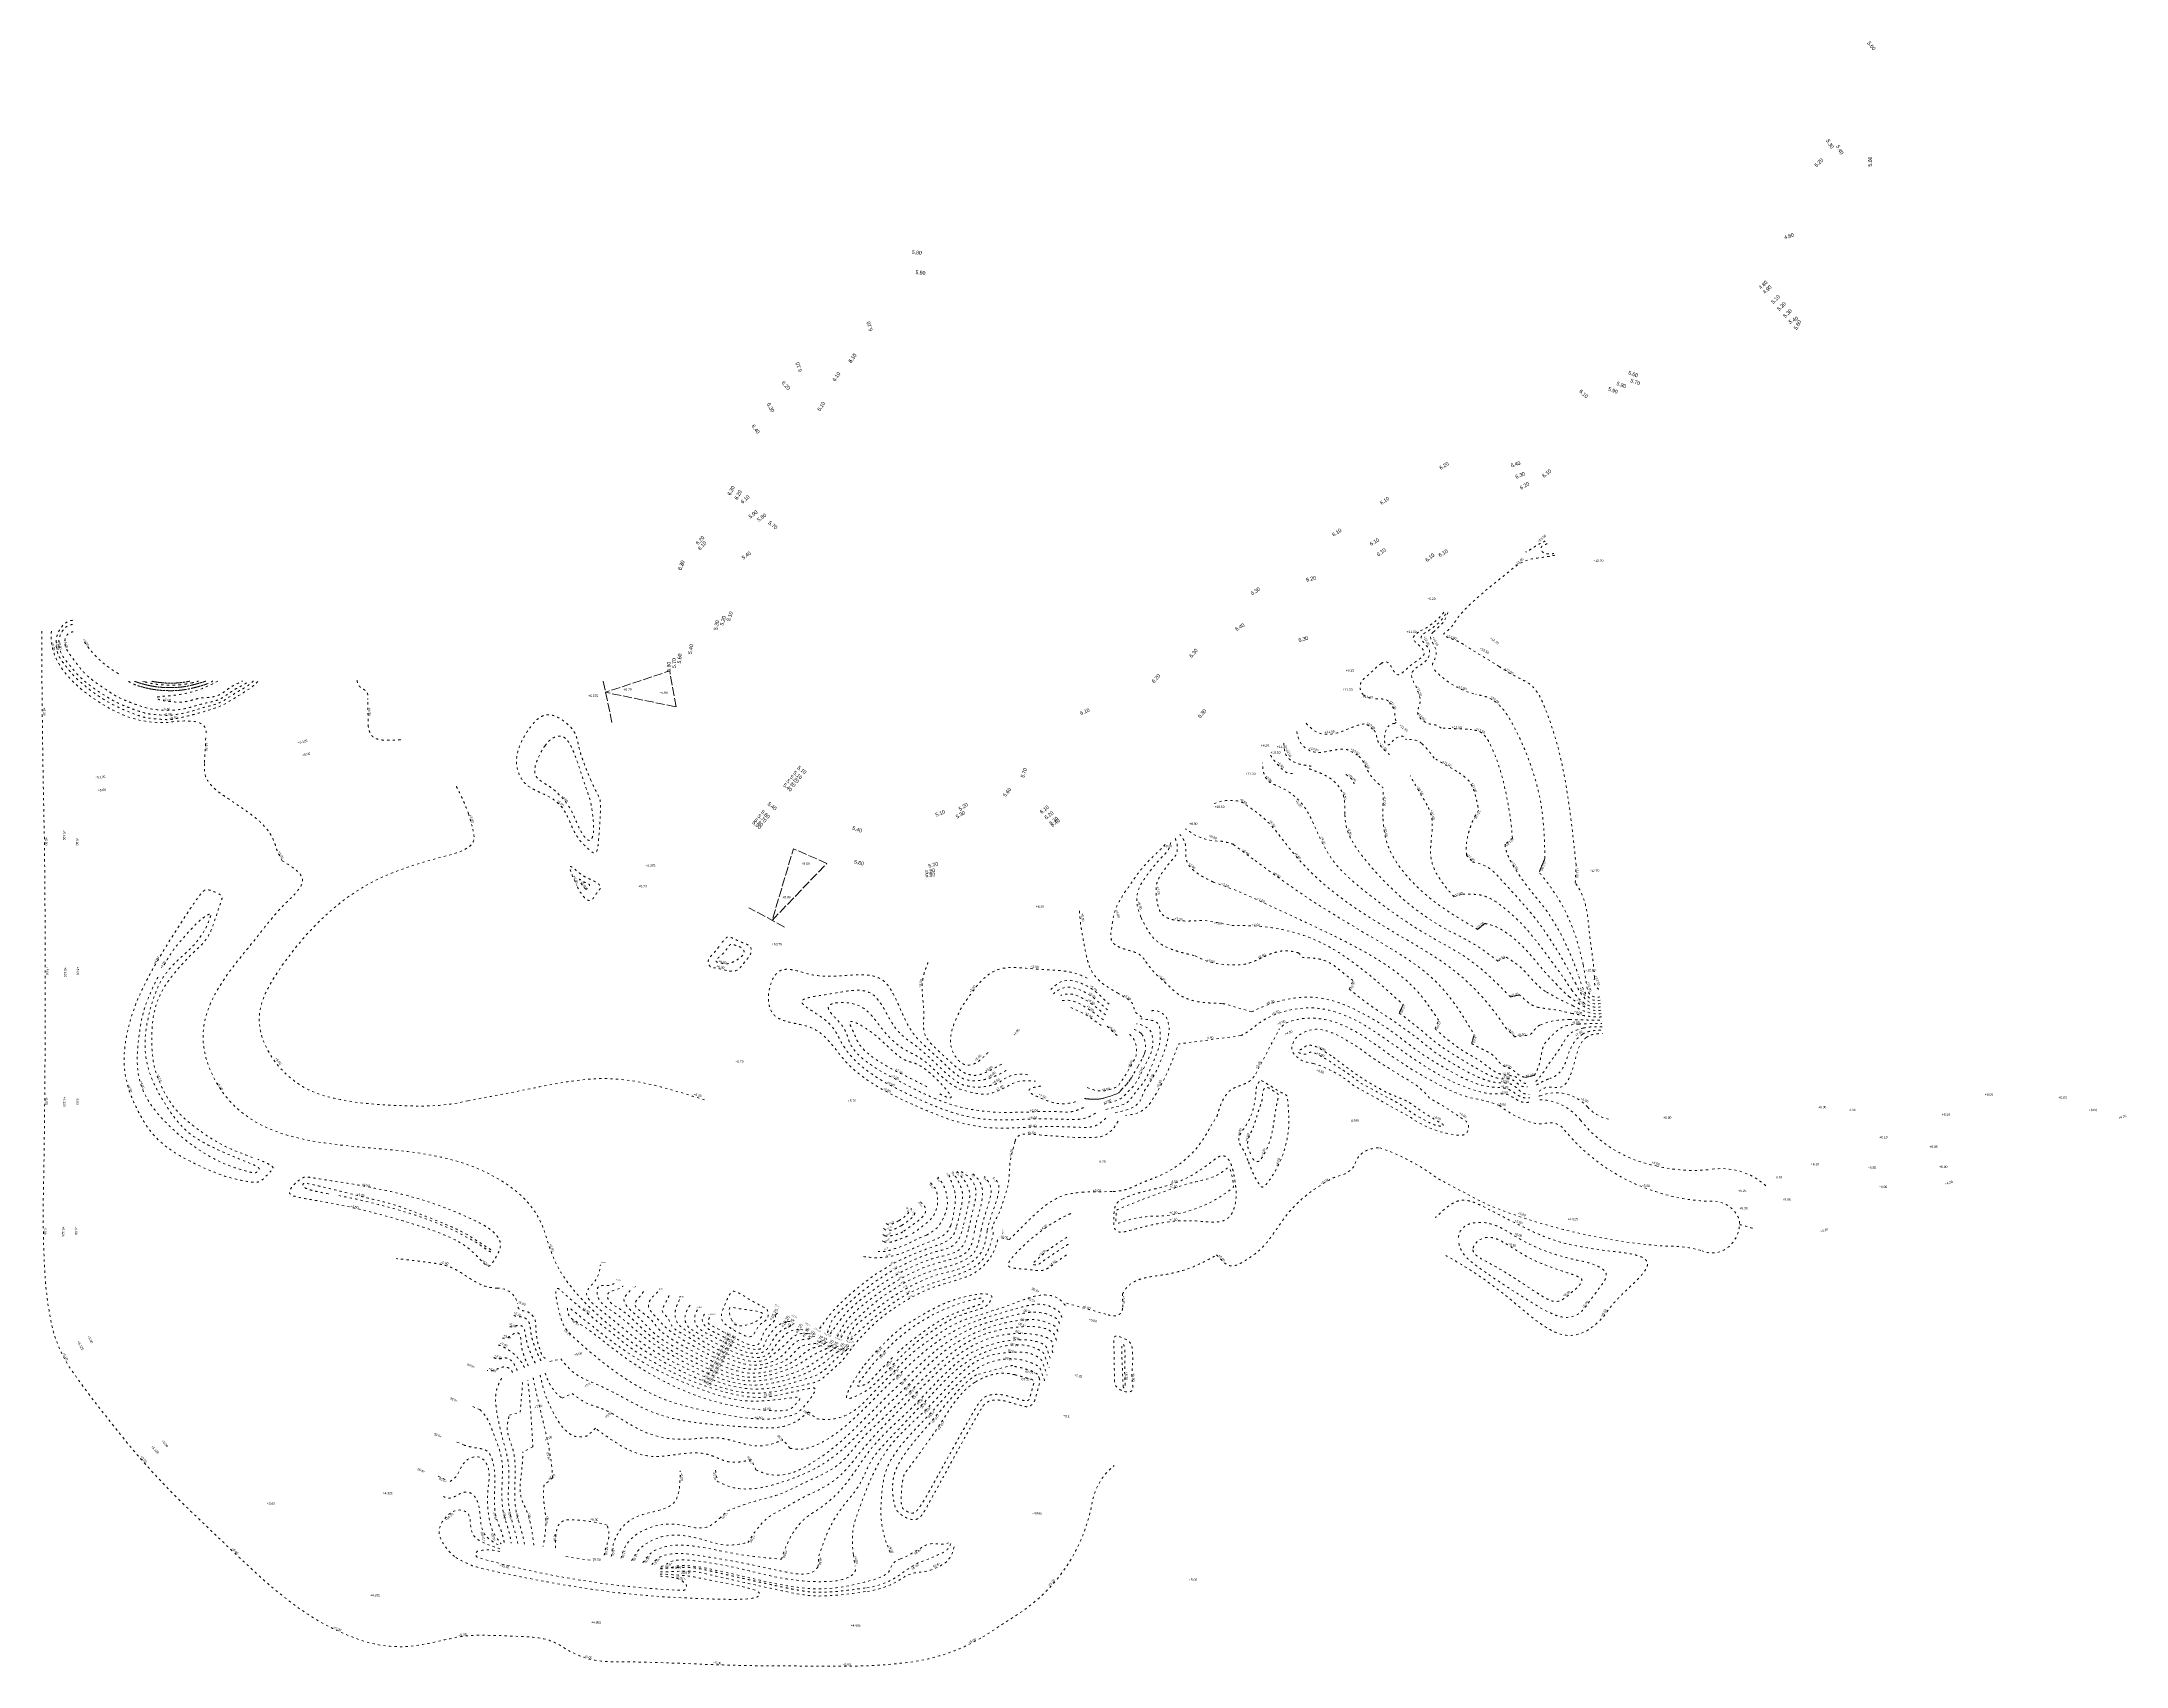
# Model space of a CAD drawing. Extents: x 833962 to 834524, y 817761 to 818199.
import ezdxf
from ezdxf.enums import TextEntityAlignment as Align

# ---------------------------------------------------------------- set-up
doc = ezdxf.new("R2010")
doc.units = 0
doc.header["$LTSCALE"] = 1000
doc.header["$MEASUREMENT"] = 0
for name, pattern in [('ACAD_ISO02W100', [15, 12, -3]), ('ACAD_ISO03W100', [30, 12, -18]), ('Hidden', [2.25, 1, -1.25])]:
    doc.linetypes.add(name, pattern=pattern)
for name, color, linetype, lineweight in [('030-contour lines- numbers', 2, 'Continuous', 9), ('030-contour lines- PIW road numbers', 250, 'Continuous', 9), ('030-Topo .00', 1, 'ACAD_ISO03W100', 20), ('030-Topo .50', 3, 'ACAD_ISO03W100', 20)]:
    doc.layers.add(name, color=color, linetype=linetype, lineweight=lineweight)
doc.styles.add('topography (coordinated with M+steps)$0$W8 TOPO wkcd', font='swissc.ttf', dxfattribs={"height": 1.1})
doc.styles.add('W8 TOPO wkcd', font='swissc.ttf', dxfattribs={"height": 1.1})

msp = doc.modelspace()

# ---------------------------------------------------------------- linework, layer by layer
at = {"layer": '030-contour lines- numbers', "color": 250, "linetype": 'ACAD_ISO02W100', "ltscale": 0.0002, "flags": 128}
for points in [[(834115.48, 818015.57), (834113.02, 818027.13)], [(834162.08, 817960.41), (834152.41, 817965.62)]]:
    msp.add_lwpolyline(points, dxfattribs=at)
for points in [[(834132.77, 818019.81), (834131.05, 818029.54), (834113.74, 818023.76)], [(834173.5, 817977.61), (834164.44, 817981.54), (834158.71, 817962.23)]]:
    msp.add_lwpolyline(points, close=True, dxfattribs=at)
at = {"layer": '030-Topo .00', "color": 96, "linetype": 'Hidden', "ltscale": 5e-05}
msp.add_line((834370.29, 817945.07), (834370.3, 817945.07), dxfattribs=at)
at = {"layer": '030-Topo .00', "ltscale": 5e-05}
msp.add_line((834189.9, 817880.17), (834189.52, 817880.42), dxfattribs=at)
at = {"layer": '030-Topo .00', "ltscale": 5e-05, "flags": 128}
for points in [[(834366.1, 818063.94, 0.059009), (834364.83, 818063.24, -0.006752), (834363.8, 818062.57, 0.004536), (834362.14, 818061.55, 0.005962)], [(834369.96, 818060.73, -0.023063), (834367.17, 818060.25, -0.005985), (834364.17, 818059.81, 0.159364), (834357.68, 818056.36, 0.031441), (834355.95, 818055.03, 0.017654), (834347.55, 818047.94, 0.028374), (834344.69, 818045.01, 0.032887), (834343.11, 818042.94, -0.010784), (834342.4, 818041.87, -0.076521), (834340.92, 818040.32, 0.040091), (834340.16, 818039.74, 0.081193), (834339.99, 818039.52, 0.284899), (834340, 818039.21, 0.0887), (834340.18, 818039.02, 0.041671), (834340.47, 818038.83, 0.032345), (834341.24, 818038.5, 0.002491), (834342.41, 818038.08, -0.034827), (834344.2, 818037.29, -0.01447), (834345.4, 818036.62)], [(834334.51, 818039.54, 0.042658), (834338.5, 818042.4, 0.094935), (834340.64, 818045.29)], [(833961.56, 818040.23, 0.004877), (833962.28, 817984.68, -0.007129), (833962.1, 817891.95, 0.018351), (833962.31, 817868.8, 0.033064), (833964, 817854.29, 0.101115), (833969.5, 817841.05, 0.020202), (833980.03, 817827.04, 0.040964), (834003.33, 817801.36, 0.004382), (834020.21, 817785.38, 0.023507), (834029.15, 817778, 0.07873), (834047.17, 817768.21, 0.135561), (834064.33, 817766.84, 0.005984), (834072.88, 817768.66, -0.039521), (834078.6, 817769.35, -0.015147), (834090.23, 817769.02, -0.034948), (834096.06, 817768.59, -0.088462), (834101.44, 817766.66, 0.078892), (834109.28, 817762.93, 0.066155), (834117.99, 817762.21, -0.007271), (834141.24, 817761.47, 0.01017), (834164.32, 817761.07, 0.009298), (834182.13, 817761.04, 0.025176), (834193.92, 817761.86, 0.109947), (834215.6, 817768.88)], [(833964.18, 818040.23, 0.00228), (833964.16, 818039.87, 0.144206), (833965.68, 818032.41, 0.081978), (833970.44, 818026.22, 0.046739), (833976.58, 818021.43, 0.046576), (833983.47, 818017.7, 0.088605), (833992.51, 818015.64, 0.020308), (833995.62, 818015.6, -0.067558), (834002.61, 818015.91, -0.17679), (834005.46, 818014.55, -0.189821), (834005.92, 818013.15, -0.038638), (834005.88, 818012.34)], [(833969.89, 818042.03, 0.134457), (833968.45, 818041.57, 0.128684), (833966.82, 818039.69, 0.205491), (833966.5, 818035.12, 0.087172), (833967.73, 818032.8, 0.008428), (833969.98, 818029.98, 0.018193), (833971.31, 818028.45, 0.026019), (833972.63, 818027.23, 0.018728), (833974.64, 818025.61, 0.019129), (833977.38, 818023.66, 0.01604), (833980.48, 818021.75, 0.025625), (833983.07, 818020.45, 0.012068), (833985.13, 818019.61, 0.011976), (833987.83, 818018.64, 0.023907), (833989.81, 818018.07, 0.024311), (833991.24, 818017.84, 0.01936), (833995.16, 818017.54, 0.035565), (833996.68, 818017.6, 0.013052), (833998.92, 818017.93, 0.021951), (834001.81, 818018.59, 0.005842), (834004.73, 818019.5, -0.006827), (834007.95, 818020.36, 0.077526), (834011.22, 818021.82, -0.007194), (834013.59, 818023.39, -0.016059), (834015.84, 818024.72, 0.015868), (834017.14, 818025.52, 0.052979), (834018.72, 818026.82)], [(833973.1, 818037.29, 0.110738), (833982.23, 818028.79, 0.003214), (833982.59, 818028.58)], [(834009.12, 818026.78, -0.017453), (834005.93, 818025.21, -0.043859), (834001.93, 818023.83, -0.021523), (833998.37, 818023.09, -0.019102), (833995.48, 818022.75, 0.005474), (833993.53, 818022.6, 0.019129), (833993, 818022.53, 0.052268), (833992.63, 818022.43, 0.105078), (833992.5, 818022.35, 0.333326), (833992.48, 818022.22, 0.105331), (833992.57, 818022.11, 0.052286), (833992.79, 818021.98, 0.036579), (833993.24, 818021.8, 0.01881), (833993.75, 818021.66, 0.018576), (833994.81, 818021.45, 0.0256), (833997.68, 818021.13, 0.018808), (833998.86, 818021.1, 0.058159), (834001.31, 818021.43, 0.007803), (834002.63, 818021.78, -0.009823), (834003.47, 818021.99, -0.033435), (834005.22, 818022.28, -0.004175), (834006.83, 818022.41, 0.013633), (834007.57, 818022.5, 0.109052), (834010.07, 818023.39, 0.013669), (834010.6, 818023.74, 0.003396), (834011.93, 818024.69, -0.022341), (834013.16, 818025.49, -0.014129), (834013.96, 818025.92, 0.003092), (834015.52, 818026.68, 0.003254), (834015.77, 818026.81)], [(834339.26, 818014.1, 0.037272), (834338.41, 818014.65, 0.033327), (834337.91, 818014.87, 0.050121), (834337.24, 818015.04, 0.011215), (834336.94, 818015.08, -0.012335), (834336.51, 818015.14, -0.046124), (834335.77, 818015.33, -0.102945), (834333.91, 818016.45, -0.052023), (834333.37, 818017.07, -0.053559), (834333.07, 818017.62, -0.141978), (834332.93, 818018.83, -0.02352), (834333, 818019.15, -0.013382), (834333.1, 818019.49, -0.002253), (834333.34, 818020.24, 0.013057), (834333.53, 818020.88, 0.021375), (834333.7, 818021.61)], [(834367.24, 817978.95, 0.005225), (834367.12, 817983.71, 0.012709), (834366.83, 817988.46, 0.024197), (834365.98, 817994.75, 0.032342), (834363.99, 818002.45, 0.036074), (834359.81, 818012.69, 0.013157), (834358.28, 818015.65, 0.021012), (834356.96, 818017.79, 0.03352), (834355.46, 818019.72, 0.093667), (834352.41, 818022.12, 0.045147), (834350.96, 818022.68, 0.02218), (834349.41, 818023.05, 0.00546), (834348.62, 818023.21)], [(834321.14, 818013.52, -0.011382), (834321.36, 818013.21, -0.018611), (834321.49, 818013.01, -0.057043), (834321.69, 818012.56, -0.026727), (834321.78, 818012.21, -0.008476), (834321.82, 818011.96, 0.002987), (834321.9, 818011.47, 0.087661), (834322.44, 818010.01, 0.043347), (834323.06, 818009.11, 0.020338), (834323.56, 818008.55, 0.01396), (834324.11, 818008.01, 0.005869), (834324.49, 818007.67, 0.004601), (834325.29, 818006.98)], [(834025.11, 817980.94, 0.011986), (834024.5, 817982.86, 0.098345), (834021.83, 817987.41, 0.040797), (834019.38, 817989.78, 0.015063), (834017.79, 817991.02, 0.008923), (834016.11, 817992.22, 0.00441), (834013.47, 817993.98, -0.007479), (834010.79, 817995.8, -0.014441), (834009.05, 817997.08, -0.022448), (834007.85, 817998.12, -0.035594), (834006.83, 817999.24, -0.096867), (834005.72, 818001.36, -0.040233), (834005.54, 818002.31, -0.025174), (834005.48, 818003.31, -0.014896), (834005.51, 818004.85)], [(834357.96, 817941.56, 0.004084), (834354.72, 817944.82, 0.012356), (834351.39, 817947.95, 0.056624), (834342.16, 817954.56, 0.001811), (834336.19, 817957.93, -0.014249), (834330.41, 817961.5, -0.022282), (834319.31, 817969.58, -0.010717), (834315.68, 817972.57, -0.017141), (834313.1, 817974.95, -0.047376), (834309.37, 817979.32, -0.037779), (834305.65, 817986.37), (834304.3, 817989.37, 0.207504), (834294.52, 817998.74, -0.024662), (834293.79, 817999.03, -0.039238), (834293.09, 817999.43, -0.089659), (834292.13, 818000.37, -0.062666), (834291.56, 818001.43, -0.044309), (834291.26, 818002.46, -0.025882), (834291.13, 818003.36, -0.009911), (834291.09, 818003.91, -0.006759), (834291.06, 818004.65, -0.00051), (834291.05, 818004.76)], [(834313.57, 818001.58, -0.002471), (834314.24, 818001.06, -0.006248), (834314.82, 818000.59, -0.008846), (834314.99, 818000.45, -0.035629), (834315.25, 818000.19, -0.06101), (834315.48, 817999.84, -0.025321), (834315.58, 817999.6, -0.012387), (834315.65, 817999.39, -0.007585), (834315.75, 817999.08)], [(834344.09, 818002.06, -0.007703), (834345.01, 818001.41, -0.038391), (834346.27, 818000.34, -0.067741), (834347.36, 817998.89, -0.034013), (834347.92, 817997.72, -0.020726), (834348.29, 817996.66, -0.013706), (834348.6, 817995.56, -0.005355), (834348.77, 817994.83, -0.005873), (834349.09, 817993.38, -0.00201), (834349.38, 817991.94)], [(834349.11, 817959.8, -0.004295), (834344.62, 817962.46, -0.012977), (834340.24, 817965.26, -0.041081), (834333.16, 817970.92, -0.051328), (834327.57, 817977.37, -0.046035), (834325.32, 817981.35, -0.062903), (834324.01, 817985.67, -0.016797), (834323.74, 817987.6, -0.007775), (834323.51, 817990.21)], [(834346.1, 817979.84, -0.013266), (834346.05, 817981.33, -0.068787), (834346.58, 817985.57, -0.018597), (834347.07, 817987.17, -0.013487), (834347.76, 817988.99, -0.00399), (834348.09, 817989.8)], [(834283.21, 817982.71, 0.029933), (834282.77, 817982.9, 0.017397), (834282.24, 817983.06, 0.011177), (834281.44, 817983.26, 0.002506), (834280.1, 817983.56, -0.177472), (834270.29, 817986.95, -0.177472)], [(834106.14, 817971.27, 0.011412), (834106.57, 817970.43, 0.050899), (834107.62, 817968.87, 0.021986), (834108.12, 817968.3, 0.033886), (834108.52, 817967.94, 0.064786), (834108.93, 817967.69, 0.193831), (834109.67, 817967.67, 0.061983), (834110, 817967.83, 0.054083), (834110.36, 817968.14, 0.039232), (834110.69, 817968.53, 0.015342), (834110.88, 817968.82, 0.007402), (834111.25, 817969.43, -0.016579), (834111.52, 817969.86, -0.035366), (834111.8, 817970.22, 0.016597), (834112.23, 817970.68, 0.060079), (834112.38, 817970.89, 0.189059), (834112.42, 817971.27, 0.080195), (834112.29, 817971.55, 0.044632), (834112.1, 817971.8, 0.032327), (834111.83, 817972.05, 0.025822), (834111.49, 817972.31, 0.021621), (834111.07, 817972.58, 0.013999), (834110.57, 817972.84, 0.006148), (834110.02, 817973.1, -0.004714), (834108.84, 817973.65, -0.010257), (834108.25, 817973.95, -0.039819), (834106.92, 817974.8, -0.014121), (834106.25, 817975.33, 0.003604), (834105.36, 817976.1, 0.024809), (834104.83, 817976.5, 0.0304), (834104.54, 817976.68, 0.050909), (834104.31, 817976.77, 0.054984), (834104.19, 817976.78, 0.127435), (834104.1, 817976.77, 0.198694), (834104.04, 817976.7, 0.061119), (834104.03, 817976.63, 0.062134), (834104.04, 817976.44, 0.02775), (834104.12, 817976.13, 0.014338), (834104.26, 817975.68, 0.007812), (834104.48, 817975.08, 0.004713), (834104.77, 817974.36, 0.011889), (834105.98, 817971.61)], [(834289.06, 817978.34, 0.005653), (834298.74, 817971.35, 0.014155), (834308.68, 817964.82, 0.005819), (834320.96, 817957.44, -0.005669), (834327.16, 817953.71, -0.026882), (834334.09, 817948.95, -0.073538), (834342.32, 817940.5, -0.013788), (834344.36, 817937.56, -0.009418), (834346.91, 817933.47, -0.002343), (834348.15, 817931.4)], [(834347.74, 817977.95, -0.166854), (834353.99, 817974.81, -0.011173), (834355.19, 817973.52, -0.000881), (834361.12, 817966.95, -0.00758), (834363.44, 817964.27, -0.026905), (834367.69, 817958.62, -0.012012), (834370.56, 817954.14, -0.011752), (834373.23, 817949.55, -0.010502), (834374.78, 817946.56)], [(834377.59, 817950.26, 0.002024), (834376.9, 817953.1, 0.012124), (834375.86, 817956.91, 0.082447), (834368.91, 817971.02, 0.010085), (834367.34, 817973.13, 0.005609), (834365.71, 817975.19)], [(834262.32, 817969.5, 0.02389), (834262.57, 817967.45, 0.019752), (834262.82, 817966.23, 0.022962), (834263.04, 817965.48, 0.073815), (834263.7, 817964.17, 0.106007), (834264.9, 817963.12, 0.042266), (834265.75, 817962.71, 0.025743), (834266.52, 817962.47, 0.02934), (834267.77, 817962.22, 0.020381), (834269.09, 817962.09, 0.020253), (834271.36, 817962.05, 0.006622), (834273.12, 817962.11, 0.003342), (834275.54, 817962.23)], [(833994.64, 817950.2, -0.011138), (833995.81, 817952.3, -0.033819), (833997.47, 817954.72, -0.024843), (834003, 817961, -0.025162), (834004.58, 817962.45, -0.047582), (834006.09, 817963.49, -0.100475), (834007.18, 817964.02, -0.547305), (834007.26, 817963.9, -0.064526), (834007.09, 817963.21, -0.007342), (834006.45, 817961.42, -0.029832), (834005.53, 817959.57, -0.075625), (834001.53, 817954.46, -0.001406), (833998.43, 817951.55, 0.063947), (833994.38, 817946.89, 0.043627), (833992.64, 817943.55, 0.066778), (833989.66, 817932.11, 0.140416), (833991.64, 817918.71, 0.018599), (833992.86, 817916.19, 0.017295), (833994.76, 817912.91, 0.014975), (833996.85, 817909.75, 0.100959), (834003.71, 817903.19, 0.019241), (834006.02, 817901.86, 0.017171), (834009.85, 817900, 0.009242), (834014.79, 817897.92, -0.007235), (834018.35, 817896.45, -0.030998), (834019.7, 817895.79, -0.05672), (834020.1, 817895.5, -0.16211), (834020.23, 817895.29, -0.244451), (834020.03, 817894.87, -0.083581), (834019.65, 817894.34, -0.138845), (834019.23, 817894.12, -0.090389), (834018.52, 817894.14, -0.031456), (834016.46, 817894.67, -0.019272), (834012.51, 817895.92, -0.045837), (834006.31, 817898.89, -0.070491), (833993.95, 817908.86, -0.051011), (833990.13, 817913.92, -0.115259), (833987.42, 817922.75, -0.031138), (833987.37, 817926.18, -0.021069), (833987.69, 817929.87, -0.009923), (833988.25, 817933.86, -0.052621), (833989.93, 817940.26, -0.016963), (833991.4, 817943.73, -0.009225), (833993.09, 817947.22)], [(834259.15, 817951.69, 0.017891), (834258.56, 817952.38, 0.090706), (834257.31, 817953.3, 0.02554), (834256.67, 817953.58, 0.015611), (834255.99, 817953.82, 0.005971), (834254.13, 817954.36, -0.017748), (834252.98, 817954.76, -0.019785), (834252.24, 817955.07, -0.05834), (834251.13, 817955.76, -0.068075), (834250.55, 817956.37, -0.11469), (834250.19, 817957.25, -0.043523), (834250.15, 817958.91), (834250.52, 817961.55)], [(834282.77, 817960.88, -0.009195), (834287.69, 817960.77, -0.077889), (834303.02, 817957.85, -0.044415), (834309.71, 817954.71, -0.021457), (834313.86, 817952.06, -0.020857), (834320.37, 817947.07, -0.00726), (834324.12, 817943.87, -0.003415), (834329.01, 817939.51)], [(834351.06, 817961.37, -0.009971), (834352.38, 817961.06, -0.059011), (834354.89, 817960.1, -0.030828), (834356.63, 817959.04, -0.052127), (834362.24, 817954.16, -0.014144), (834364.03, 817952.14, 0.00178), (834366.62, 817949.03, 0.014737), (834368.42, 817947.01, 0.003115), (834370.29, 817945.07, -0.000042), (834370.3, 817945.07, -0.000042)], [(834144.36, 817955.15, -0.006713), (834143.76, 817954.37, -0.02143), (834142.87, 817953.33, 0.007915), (834142.32, 817952.75, 0.04526), (834141.75, 817951.99, 0.052921), (834141.53, 817951.55, 0.138952), (834141.48, 817950.75, 0.155088), (834142.13, 817949.61, 0.073296), (834142.36, 817949.46, 0.067901), (834142.52, 817949.41, 0.052813), (834142.75, 817949.4, -0.01858), (834143.21, 817949.42, -0.047092), (834143.91, 817949.35, 0.030422), (834147.12, 817948.58, 0.047381), (834148.04, 817948.51, 0.159958), (834149.57, 817949.02, 0.031925), (834149.91, 817949.32, 0.021119), (834150.24, 817949.67, 0.014912), (834150.75, 817950.28, -0.006502), (834151.92, 817951.75, 0.0112), (834152.32, 817952.27, 0.028559), (834152.75, 817952.93, 0.043871), (834152.98, 817953.44, 0.306086), (834152.52, 817955.33, 0.046067), (834152.2, 817955.57, 0.032865), (834151.85, 817955.77, 0.017581), (834151.44, 817955.95, -0.00198), (834150.5, 817956.31, -0.009429), (834149.95, 817956.54, -0.005644), (834148.81, 817957.07, 0.0064), (834148.02, 817957.44, 0.012926), (834147.58, 817957.62, 0.03528), (834147.22, 817957.73, 0.089291), (834146.84, 817957.76, 0.104785), (834146.49, 817957.63, 0.048922), (834146.19, 817957.4, 0.023675), (834145.85, 817957.05, 0.016894), (834145.28, 817956.37, 0.006604), (834144.71, 817955.62)], [(834248.78, 817908.88, -0.038188), (834247.1, 817907.45, -0.100507), (834245.19, 817906.58, -0.043674), (834243.75, 817906.38, -0.020636), (834242.26, 817906.37, 0.00027), (834237.84, 817906.53, 0.021112), (834229.23, 817906.48, -0.00362), (834223.42, 817906.22, -0.015087), (834219.07, 817906.21, -0.062799), (834209.15, 817907.75, -0.023233), (834203.65, 817909.58, -0.013847), (834198.23, 817911.84, -0.006729), (834192.88, 817914.32, -0.025529), (834186.44, 817917.78, -0.046123), (834180.63, 817922.07, -0.036936), (834177.61, 817925.23, -0.002282), (834174.84, 817928.7, 0.039999), (834172.33, 817931.32, 0.115459), (834167.85, 817933.74, 0.018383), (834164.78, 817934.44, -0.020116), (834162.52, 817934.97, -0.050921), (834160.52, 817935.75, -0.184101), (834158.25, 817938.19, -0.054885), (834157.84, 817939.66, -0.147085), (834158.77, 817946.19, -0.127725), (834160.52, 817948.41, -0.094472), (834161.66, 817948.91, -0.068108), (834162.95, 817949.02, -0.038793), (834164.35, 817948.84, -0.022664), (834168.22, 817947.83, 0.042026), (834171.48, 817947.27, 0.027654), (834174.75, 817947.17, 0.011595), (834177.96, 817947.32, -0.017561), (834182.46, 817947.55, -0.039393), (834185.15, 817947.38, -0.094101), (834188.01, 817946.42, -0.088067), (834189.83, 817944.81, -0.040544), (834190.96, 817943.17, -0.02562), (834192.29, 817940.57, -0.001194), (834194.18, 817936.28, 0.033274), (834196, 817932.86, 0.046072), (834198.29, 817929.96, 0.019673), (834200.36, 817927.93, 0.001539), (834203.56, 817925.06, 0.003751), (834206.67, 817922.1, 0.035163), (834209.01, 817920.22, 0.042295), (834210.3, 817919.49, 0.115243), (834213.76, 817918.99, 0.08083), (834215.68, 817919.21, 0.03515), (834217.67, 817919.77, 0.001911), (834219.77, 817920.57, 0.050771), (834222.24, 817922.06)], [(834243.69, 817946.61, 0.089341), (834237.95, 817948.48, 0.010726), (834236.71, 817948.64, 0.010215), (834233.91, 817948.86, -0.00687), (834226.16, 817949.39, 0.017241), (834223.74, 817949.5, 0.024925), (834221.94, 817949.42, 0.039015), (834220.22, 817949.12, 0.08888), (834217.24, 817947.71, 0.049777), (834215.16, 817945.89, 0.019136), (834214.05, 817944.63, 0.014002), (834212.68, 817942.86, 0.006012), (834210.8, 817940.22, 0.028643), (834209.49, 817938.12, 0.044632), (834208.76, 817936.45)], [(834280, 817939.8, -0.004394), (834277.92, 817939.87, -0.011309), (834275.82, 817940, -0.039616), (834272.33, 817940.56, -0.046163), (834270.02, 817941.36, -0.054231), (834267.96, 817942.61, -0.019085), (834266.87, 817943.49, -0.009432), (834265.83, 817944.44, 0.00284), (834264.29, 817945.89, 0.010824), (834263.24, 817946.83, -0.016321), (834262.36, 817947.63, -0.026341), (834261.25, 817948.84, -0.013775), (834260.31, 817950.05, -0.010483), (834259.15, 817951.69)], [(834242.74, 817911.73, -0.017301), (834241.17, 817911.07, -0.046541), (834239.58, 817910.62, -0.045053), (834237.92, 817910.5, -0.014671), (834236.22, 817910.58, 0.012489), (834233.97, 817910.66, 0.012274), (834229.51, 817910.58, -0.008891), (834222.8, 817910.41, -0.057603), (834210.56, 817911.59, -0.044379), (834203.1, 817913.95, -0.015181), (834199.01, 817915.79, -0.007213), (834195, 817917.81, -0.007893), (834189.12, 817920.93, -0.031188), (834184.36, 817923.95, -0.023784), (834182.55, 817925.42, -0.06492), (834180.32, 817927.95, -0.064961), (834179.39, 817929.87, 0.005006), (834178.87, 817931.42, 0.046707), (834178.14, 817933.02, 0.035303), (834177.39, 817934.08, 0.016466), (834176.49, 817935.12, -0.010215), (834174.72, 817937.05, -0.041999), (834174.11, 817937.89, -0.114964), (834173.86, 817938.61, -0.215764), (834174.08, 817939.19, -0.066069), (834174.37, 817939.43, -0.072018), (834175.25, 817939.79, -0.039492), (834176.44, 817940, -0.081204), (834180.59, 817939.73, -0.134841), (834184.67, 817937.47, -0.02941), (834185.8, 817936.26, -0.01477), (834187.85, 817933.6, 0.02356), (834190.02, 817931.01, 0.037863), (834192.49, 817928.72, 0.034029), (834194.33, 817927.46, 0.013182), (834196.3, 817926.39, -0.018104), (834198.25, 817925.31, -0.030454), (834200.06, 817924.03, -0.016223), (834201.74, 817922.58, 0.0037), (834204.23, 817920.29, 0.017297), (834205.99, 817918.81, 0.060489), (834209.36, 817916.71, 0.037846), (834214.52, 817915.43, 0.147001), (834219, 817915.97, 0.031828), (834222.16, 817917.41, -0.104516), (834225.64, 817918.86, -0.037145), (834229.8, 817918.84)], [(834251.28, 817910.32), (834253.18, 817910.77), (834254.06, 817911.01), (834254.68, 817911.19), (834254.86, 817911.25), (834255.12, 817911.35), (834255.56, 817911.53), (834255.97, 817911.73), (834256.31, 817911.92), (834256.6, 817912.11), (834256.87, 817912.3), (834257.11, 817912.51), (834257.34, 817912.72), (834257.45, 817912.83), (834257.58, 817912.97), (834257.7, 817913.12), (834257.81, 817913.27), (834257.92, 817913.42), (834258.02, 817913.57), (834258.12, 817913.73), (834258.27, 817914.02), (834258.42, 817914.34), (834258.55, 817914.67), (834258.6, 817914.81), (834258.74, 817915.21), (834258.84, 817915.47), (834258.9, 817915.61), (834258.97, 817915.76), (834259.08, 817915.99), (834259.24, 817916.28), (834259.4, 817916.56), (834259.52, 817916.74), (834259.74, 817917.08), (834260.16, 817917.7), (834260.32, 817917.95), (834260.81, 817918.7), (834261.14, 817919.24), (834261.56, 817919.98), (834261.86, 817920.53), (834262.18, 817921.16), (834262.37, 817921.57), (834262.77, 817922.44), (834263.38, 817923.88), (834263.96, 817925.3), (834264.29, 817926.18), (834264.7, 817927.36), (834265, 817928.36), (834265.21, 817929.15), (834265.38, 817929.85), (834265.5, 817930.4), (834265.65, 817931.19), (834265.65, 817931.19, 0.168756), (834265.09, 817936.01, 0.262663), (834261.76, 817937.87, 0.04503), (834260.33, 817937.75)], [(834288.06, 817937.53), (834281.58, 817939.46, 0.04031), (834280, 817939.8)], [(834288.06, 817937.53, -0.014216), (834291.6, 817939.1, -0.080278), (834301.65, 817941.44, -0.09539), (834310.59, 817940.34, -0.02672), (834314.23, 817938.97, -0.052719), (834326.5, 817931.85, -0.005559), (834330.61, 817928.72, 0.026478), (834336.98, 817924.33, 0.018392), (834344.87, 817919.86, 0.018208), (834347.21, 817918.78, 0.085146), (834353.46, 817917.23, -0.012516), (834355.42, 817917.1, -0.037809), (834356.69, 817916.88, -0.060546), (834357.88, 817916.41, -0.028873), (834359.56, 817915.34, 0.049682), (834360.98, 817914.56, 0.112318), (834362.53, 817914.31, 0.018859), (834363.18, 817914.35)], [(834327.97, 817937.23, -0.005626), (834331.98, 817934.13, -0.007002), (834333.94, 817932.53, 0.004393), (834336.84, 817930.07, 0.021638), (834339.87, 817927.78, 0.014074), (834343.06, 817925.71, 0.007278), (834349.61, 817921.83, 0.025437), (834352.44, 817920.39, 0.02215), (834353.62, 817919.92, 0.078869), (834356.13, 817919.46, -0.005349), (834357.1, 817919.45, -0.028343), (834357.74, 817919.4, -0.052221), (834358.33, 817919.25, -0.054743), (834358.88, 817918.97, -0.034104), (834360.16, 817917.97, 0.036813), (834360.69, 817917.62, 0.10174), (834361.57, 817917.33, 0.039941), (834362.53, 817917.31)], [(834365.64, 817938.7, -0.019403), (834364.86, 817938.91, -0.08685), (834363.1, 817939.79, -0.019739), (834362.48, 817940.29, -0.006953), (834361.59, 817941.09, 0.005513), (834360.39, 817942.13)], [(834243.76, 817917.09), (834244.95, 817916.68), (834245.3, 817916.56), (834245.68, 817916.45), (834246.12, 817916.34), (834246.36, 817916.29), (834246.61, 817916.25), (834247.07, 817916.2), (834247.33, 817916.19), (834247.59, 817916.19), (834247.89, 817916.2), (834248.24, 817916.23), (834248.53, 817916.27), (834248.83, 817916.31), (834249.32, 817916.42), (834249.51, 817916.47), (834250.09, 817916.65), (834250.76, 817916.88), (834251.29, 817917.09), (834251.99, 817917.39), (834253.66, 817919.85), (834253.88, 817920.2), (834254.18, 817920.68), (834254.61, 817921.42), (834255.17, 817922.39), (834255.92, 817923.67), (834256.27, 817924.27), (834256.52, 817924.69), (834256.7, 817925.02, 0.172173), (834256.72, 817929.29, 0.072064), (834256.14, 817930.4, 0.086579), (834254.84, 817931.68)], [(834248.28, 817912.61), (834248.28, 817912.61), (834250.1, 817913.12), (834250.9, 817913.35), (834251.45, 817913.53), (834251.88, 817913.68), (834252.26, 817913.84), (834252.48, 817913.94), (834252.66, 817914.04), (834252.85, 817914.15), (834252.96, 817914.23), (834253.07, 817914.31), (834253.22, 817914.43), (834253.37, 817914.57), (834253.57, 817914.75), (834253.87, 817915.07), (834254.24, 817915.47), (834254.5, 817915.78), (834254.58, 817915.85), (834254.77, 817916.06), (834255.11, 817916.4), (834255.46, 817916.73), (834255.8, 817917.05), (834255.98, 817917.24), (834256.16, 817917.44), (834256.27, 817917.57), (834256.59, 817917.99), (834256.96, 817918.54), (834257.37, 817919.2), (834257.76, 817919.9), (834258.23, 817920.81), (834258.94, 817922.21), (834259.33, 817922.96), (834259.46, 817923.23), (834259.85, 817924.01), (834260.31, 817924.98), (834260.55, 817925.53), (834260.89, 817926.34), (834261.01, 817926.68, 0.139766), (834261.13, 817931.66, 0.163089), (834260.3, 817932.94, 0.132533), (834257.26, 817934.27), (834257.04, 817934.31)], [(834251.78, 817931.18, -0.00188), (834250.6, 817932.27, -0.00904), (834248.88, 817933.93, -0.001414), (834248.69, 817934.12)], [(834354.96, 817912.29, 0.047892), (834347.08, 817914.38, -0.055381), (834340.52, 817916.95, -0.009997), (834335.85, 817919.41, -0.021558), (834328.34, 817923.98, -0.007334), (834321.13, 817929.02, 0.010143), (834318.2, 817930.97, 0.018906), (834315.16, 817932.75, 0.036521), (834311.15, 817934.55, 0.109813), (834302.49, 817935.76, 0.089591), (834297.47, 817934.54), (834297.47, 817934.54, 0.088976), (834295.54, 817932.87)], [(834310.14, 817925.29, -0.0079), (834312.16, 817923.8, 0.003512), (834315.16, 817921.54, 0.023746), (834319.32, 817918.75, 0.010658), (834322.58, 817916.86, 0.005778), (834324.23, 817915.96, 0.020995), (834325.93, 817915.15, -0.000069), (834327.68, 817914.47, -0.027135), (834329.98, 817913.43, -0.031268), (834331.59, 817912.44, 0.022235), (834338.72, 817907.75, -0.000144), (834339.56, 817907.32, -0.211247), (834339.89, 817906.87, -0.477634), (834339.77, 817906.7, -0.14068), (834338.22, 817906.93, -0.01355), (834337.37, 817907.04, -0.034808), (834330.76, 817910.71, -0.004017), (834329.78, 817911.49, 0.042836), (834327.7, 817912.87, -0.002589), (834326.32, 817913.63), (834317.87, 817918.14, -0.008549), (834315.35, 817920, 0.009722), (834313.31, 817921.43, 0.003861), (834309.1, 817924.2, 0.014909), (834306.98, 817925.48, 0.022565), (834305.27, 817926.33, 0.048797), (834304.49, 817926.6, 0.067553), (834304.02, 817926.64, 0.124515), (834303.44, 817926.45, -0.032883), (834303.03, 817926.22, -0.120459), (834302.46, 817926.12, -0.039166), (834301.97, 817926.19, -0.02338), (834301.19, 817926.38, -0.055341), (834300.87, 817926.52, -0.173294), (834300.69, 817926.7, -0.211512), (834300.71, 817926.87, -0.088), (834300.85, 817927.05, -0.089896), (834301.27, 817927.35, 0.067012), (834301.97, 817927.66, 0.040824), (834302.33, 817927.96, -0.034864), (834302.7, 817928.26, -0.12667), (834303.42, 817928.52, -0.032927), (834303.74, 817928.54, -0.043549), (834304.4, 817928.47, -0.073386), (834306.19, 817927.83, -0.019323), (834307, 817927.36, -0.008056), (834309.1, 817926), (834310.14, 817925.29)], [(834347.5, 817928.98, 0.006952), (834348.44, 817928.45, 0.011199), (834349.4, 817927.95, -0.001304), (834350.86, 817927.24, -0.015805), (834352.06, 817926.61, -0.037734), (834353.19, 817925.85, -0.045058), (834353.97, 817925.1, -0.009987), (834354.33, 817924.68, 0.007361), (834354.85, 817924.04, 0.018529), (834355.21, 817923.64, 0.09427), (834356.28, 817922.87, 0.018597), (834356.78, 817922.66, -0.002943), (834357.55, 817922.37, -0.019654), (834358.05, 817922.15, -0.04805), (834358.74, 817921.73, -0.015468), (834359.17, 817921.39, 0.004857), (834359.8, 817920.86, 0.020063), (834360.23, 817920.53, 0.079574), (834361.18, 817920.06, 0.01889), (834361.71, 817919.92, 0.004671), (834361.98, 817919.86)], [(834364.42, 817920.39, 0.007769), (834364.94, 817921.42, 0.019396), (834365.42, 817922.5, 0.03823), (834365.91, 817924.12, 0.008534), (834366.09, 817924.99, -0.004913), (834366.43, 817926.75, -0.014772), (834366.63, 817927.57, -0.044588), (834367.03, 817928.66, -0.067382), (834367.5, 817929.38)], [(834278.74, 817909.33, -0.00521), (834279.23, 817910.93, -0.008591), (834279.59, 817911.96, -0.033497), (834280.42, 817913.9, -0.048571), (834281.36, 817915.36, -0.115494), (834283.42, 817917.01, -0.018929), (834284.12, 817917.31, -0.009653), (834285.33, 817917.76, 0.014706), (834286.3, 817918.14, 0.023122), (834286.98, 817918.47, 0.035089), (834287.61, 817918.88, 0.044697), (834288.16, 817919.37, 0.029952), (834288.63, 817919.96, 0.010166), (834288.93, 817920.38, 0.005597), (834289.21, 817920.81)], [(834287.84, 817899.21, 0.011345), (834287.53, 817899.85, -0.020203), (834287.24, 817900.49, -0.101374), (834287, 817901.86, -0.053437), (834287.13, 817902.93, -0.040226), (834287.45, 817903.95, -0.013369), (834287.73, 817904.59, 0.002351), (834288.18, 817905.54, 0.026037), (834288.82, 817907.16, 0.009724), (834289.25, 817908.5, -0.004328), (834289.85, 817910.52, -0.013004), (834290.31, 817911.87, 0.008236), (834290.67, 817912.87, 0.016959), (834290.87, 817913.55, 0.062963), (834291.07, 817914.93, -0.01451), (834291.09, 817915.64, -0.048999), (834291.18, 817916.16, -0.135769), (834291.63, 817916.92, -0.202763), (834292.19, 817917.14, -0.067835), (834292.49, 817917.08, -0.041304), (834292.82, 817916.95, -0.023256), (834293.16, 817916.76, -0.012191), (834293.85, 817916.29, 0.020587), (834294.56, 817915.84, -0.016567), (834294.88, 817915.64, -0.072867), (834295.19, 817915.36, -0.139882), (834295.33, 817915.01, -0.03674), (834295.34, 817914.84, -0.041919), (834295.3, 817914.48, -0.005149), (834295.04, 817913.35, 0.013885), (834294.62, 817911.2, 0.004955), (834294.41, 817909.83, -0.002382), (834294.02, 817907.18, -0.011829), (834293.67, 817905.21, -0.019557), (834293.18, 817903.24, -0.07804), (834290.69, 817897.87, -0.026322), (834290.45, 817897.56, -0.111053), (834289.98, 817897.19, -0.162616), (834289.5, 817897.14, -0.054977), (834289.25, 817897.22, -0.141572), (834288.43, 817897.93, -0.041962), (834288.18, 817898.39, -0.008741), (834288.11, 817898.55)], [(834364.98, 817917.82, -0.006196), (834366.14, 817918.48, -0.025899), (834367.63, 817919.21, -0.020188), (834368.57, 817919.56)], [(834365.64, 817914.81, -0.00662), (834366.01, 817914.92, -0.00662)], [(834354.96, 817912.29, 0.099978), (834364.01, 817907.62, 0.152166), (834367.89, 817907.59, -0.208702), (834371.96, 817906.39, 0.150647), (834397.2, 817889.03, 0.07749), (834412.03, 817886.44, -0.33694), (834419.71, 817881.45, -0.288097), (834415.93, 817873.48, -0.241667), (834409.73, 817873.02, -0.294117)], [(834250.78, 817889.06, 0.011877), (834252.31, 817889.22, 0.019283), (834253.32, 817889.39, 0.035124), (834254.78, 817889.8, 0.013964), (834255.73, 817890.17, 0.007055), (834257.61, 817891.02, -0.01249), (834259.5, 817891.82, -0.001693), (834261.4, 817892.56, 0.013814), (834263.76, 817893.55, 0.128799), (834274.45, 817902.31, 0.018877), (834275.57, 817904.02, 0.009501), (834276.59, 817905.79, 0.002375), (834277.08, 817906.69)], [(834280.75, 817869.79, 0.01918), (834281.49, 817869.35, 0.151102), (834283.04, 817869, 0.054301), (834283.85, 817869.16, 0.049758), (834285.07, 817869.67, 0.021027), (834286.27, 817870.37, 0.015313), (834288.45, 817871.83, 0.06592), (834292.06, 817875.16, 0.019628), (834293.59, 817877.15, 0.005578), (834296.02, 817880.65, -0.096706), (834305.64, 817890.05, -0.015024), (834308.5, 817891.83, -0.078086), (834311.44, 817893.23, 0.201351), (834315.84, 817895.99, -0.234417), (834319.08, 817900.1, -0.101334), (834322.69, 817900.87)], [(834322.7, 817900.86, -0.081131), (834338.46, 817892.48), (834351.49, 817885.63, 0.077986), (834399.87, 817874.3, -0.087453), (834409.73, 817873.02, -0.09682)], [(834041.74, 817887.95, -0.013444), (834047.72, 817886.71, -0.012303), (834058.47, 817883.91, -0.012102), (834063.9, 817882.19, -0.040706), (834076.43, 817876.68, -0.025413), (834080.91, 817873.93, 0.012056), (834082.27, 817873.02, 0.062974), (834082.6, 817872.85, 0.131436), (834082.93, 817872.85, 0.142032), (834083.12, 817872.9, 0.409967), (834083.13, 817873, 0.086752), (834082.92, 817873.22, 0.032745), (834082.04, 817873.85, 0.00085), (834078.88, 817875.86, 0.008941), (834077.11, 817877, 0.021662), (834074.64, 817878.37, 0.01177), (834072.22, 817879.51, 0.007208), (834069.01, 817880.87, 0.013489), (834058.4, 817884.91, 0.028625), (834052.13, 817886.71, -0.005844), (834048.13, 817887.65, -0.000012), (834040.81, 817889.49, 0.003709), (834036.69, 817890.47, 0.000308), (834033.1, 817891.28, 0.031185), (834032.63, 817891.36, 0.124323), (834032.37, 817891.33, 0.132981), (834032.2, 817891.19, 0.360286), (834032.17, 817890.47, 0.09475), (834032.52, 817890.15, 0.054628), (834033.17, 817889.81, 0.030523), (834034.21, 817889.46, 0.015334), (834036.1, 817889.01, 0.008283), (834039.5, 817888.35)], [(834222.66, 817876.08, 0.002245), (834224.81, 817878.15, 0.003855), (834226.98, 817880.31, -0.006667), (834229.19, 817882.49, -0.01199), (834230.91, 817884.05, -0.046972), (834234.57, 817886.71, -0.091014), (834239.39, 817888.51, -0.008177), (834240.13, 817888.63, -0.00919), (834241.63, 817888.82, -0.002284), (834242.38, 817888.91)], [(834343.92, 817876.7, -0.256225), (834345.97, 817879.9, -0.065585), (834347.41, 817880.46, -0.113212), (834352.06, 817880.47, -0.057138), (834354.94, 817879.48, -0.018041), (834356.3, 817878.78, -0.010076), (834359.58, 817876.81, 0.048099), (834367.84, 817872.83, 0.021716), (834372.25, 817871.44, 0.015355), (834376.61, 817870.41, -0.017003), (834378.78, 817869.89, -0.040425), (834381.53, 817868.89, -0.038306), (834382.65, 817868.27, -0.04656), (834383.24, 817867.78, -0.126485), (834383.77, 817866.93, -0.123433), (834383.79, 817866.13, -0.046429), (834383.63, 817865.62, -0.037239), (834383.28, 817864.91, -0.027614), (834382.56, 817863.85, 0.00034), (834381.05, 817861.86, 0.008155), (834378.44, 817858.22, -0.047853), (834377.19, 817856.76, -0.239104), (834371.84, 817855.22, -0.040258), (834370.35, 817855.62, -0.023278), (834368.91, 817856.22, -0.021011), (834366.17, 817857.63, -0.010271), (834363.57, 817859.2, -0.001544), (834359.71, 817861.63, -0.00787), (834353.33, 817865.81, -0.013912), (834347.77, 817869.82, -0.049344), (834345.8, 817871.61, -0.139099), (834343.98, 817875.37, -0.013624), (834343.9, 817875.87)], [(834232.83, 817872.98, -0.010992), (834234.19, 817874, -0.005894), (834235.62, 817874.99, -0.004125), (834237.96, 817876.55, -0.007378), (834238.72, 817877.04, -0.012091), (834238.95, 817877.18, -0.012091)], [(834423.29, 817879.15, 0.008455), (834419.76, 817880.18, 0.008455)], [(834084.53, 817862.98, -0.01116), (834083.18, 817863.11, -0.018248), (834082.29, 817863.25, -0.055138), (834080.18, 817863.92, -0.032622), (834078.19, 817864.96, -0.012514), (834074.71, 817867.18, 0.026032), (834072.73, 817868.29, 0.050595), (834070.19, 817869.2, 0.016266), (834068.87, 817869.49, 0.010891), (834067.08, 817869.79, 0.006459), (834062.6, 817870.37, 0.002888), (834057.24, 817870.98)], [(834238.59, 817874.83, -0.002862), (834238.51, 817874.78, 0.004448), (834237.3, 817874, 0.004613), (834232.77, 817870.96, 0.004606), (834231.59, 817870.14, 0.009117), (834230.91, 817869.64, 0.028496), (834230.5, 817869.29, -0.078324), (834230.42, 817869.23, -0.091737), (834230.37, 817869.21, -0.049842), (834230.23, 817869.22, -0.01536), (834229.63, 817869.26, -0.028681), (834229.29, 817869.32, -0.069432), (834229.09, 817869.4, -0.118171), (834229.02, 817869.46, -0.180482), (834229.01, 817869.54, -0.103207), (834229.05, 817869.63, -0.049944), (834229.17, 817869.78, -0.017321), (834229.37, 817869.97, 0.008173), (834230.31, 817870.79, -0.001845), (834231.16, 817871.57, -0.012827), (834232.51, 817872.73)], [(834253.27, 817861.41, -0.008656), (834253.71, 817862.17, -0.102466), (834255.47, 817864.13, -0.066291), (834257.42, 817865.19, -0.029002), (834258.68, 817865.6, -0.012511), (834259.53, 817865.81, -0.012878), (834261.26, 817866.13, -0.001517), (834263.87, 817866.53, 0.0112), (834266.48, 817867, 0.016699), (834269.05, 817867.62, 0.038517), (834273.17, 817869.11, 0.015036), (834275.54, 817870.26, 0.005263), (834277.1, 817871.09, 0.002918), (834278.65, 817871.95)], [(834084.53, 817862.98, -0.373185), (834089.97, 817858.81)], [(834170.81, 817827.73, 0.021869), (834173.26, 817827.57, 0.145965), (834180.28, 817829.58, 0.053515), (834183.18, 817831.87, 0.017652), (834185.73, 817834.53, -0.008325), (834187.43, 817836.3, 0.012406), (834194.28, 817843.35, -0.041139), (834198.89, 817847.38, -0.012102), (834201.9, 817849.52, -0.010028), (834204.99, 817851.56, -0.024052), (834208.19, 817853.37, -0.030958), (834211.58, 817854.79, -0.012704), (834215.1, 817855.93, 0.005553), (834219.79, 817857.39, 0.016424), (834224.4, 817859.06, -0.017796), (834227.86, 817860.33, -0.031285), (834230.24, 817860.95, -0.057581), (834232.7, 817861.14, -0.061899), (834234.53, 817860.83, -0.133741), (834237.1, 817859.2, -0.020238), (834237.89, 817858.26)], [(834192.51, 817845.55, -0.029116), (834197.04, 817849.34, -0.000233), (834199.85, 817851.43, -0.015243), (834202.79, 817853.5, -0.03937), (834206.66, 817855.62, -0.015631), (834208.95, 817856.58, -0.010228), (834211.72, 817857.56, 0.003464), (834213.85, 817858.28, 0.014991), (834214.59, 817858.56, 0.035738), (834215.08, 817858.81, 0.101051), (834215.45, 817859.14, 0.083061), (834215.61, 817859.49, 0.09516), (834215.68, 817859.88, 0.307343), (834215.47, 817860.19, 0.06518), (834215.28, 817860.25, 0.042025), (834215.02, 817860.27, 0.038762), (834214.24, 817860.19, 0.016961), (834213.18, 817859.97, 0.009661), (834211.91, 817859.64, 0.121937), (834191.28, 817848.14, 0.032696), (834186.09, 817842.7, 0.013724), (834183.39, 817839.28, 0.014786), (834182.23, 817837.65, 0.022574), (834181.92, 817837.13, 0.074398), (834181.79, 817836.79, 0.169889), (834181.8, 817836.64, 0.213747), (834181.92, 817836.57, 0.082001), (834182.22, 817836.57, 0.03705), (834182.9, 817836.71, 0.027774), (834184.02, 817837.07, 0.055994), (834184.36, 817837.26, 0.034795), (834184.81, 817837.64, 0.014958), (834186.01, 817838.87, -0.007397), (834190.74, 817843.83, -0.003), (834191.64, 817844.72)], [(834154.33, 817813.99, 0.029992), (834156.46, 817813.11, 0.167038), (834164.06, 817813.19, 0.031156), (834166.21, 817814.08, 0.022388), (834168.96, 817815.57, 0.048208), (834177.62, 817821.97, 0.011258), (834181, 817825.11, 0.005043), (834185.39, 817829.45, -0.01031), (834198.61, 817842.37, -0.01916), (834203.25, 817846.41, -0.063316), (834212.43, 817852.07, -0.030404), (834216.75, 817853.69, -0.009103), (834219.71, 817854.55, -0.006348), (834224.19, 817855.74, -0.046917), (834228.75, 817856.48, -0.043904), (834231.06, 817856.4, -0.093969), (834234.7, 817855.21, -0.012989), (834235.55, 817854.75, -0.145615), (834235.89, 817854.29, -0.031767), (834236.47, 817852.86)], [(834249.37, 817855.79, 0.007508), (834249.85, 817855.66, 0.025637), (834250.43, 817855.54, 0.043061), (834251.01, 817855.51, 0.116162), (834252.27, 817855.84, 0.069658), (834252.74, 817856.2, 0.104569), (834253.1, 817856.73, 0.028824), (834253.18, 817856.97, 0.025813), (834253.25, 817857.29, 0.011644), (834253.29, 817857.55, 0.005315), (834253.33, 817857.9)], [(834101.64, 817843.91, 0.010125), (834103.13, 817842.17, 0.055385), (834105.6, 817839.89, 0.037907), (834107.52, 817838.74, 0.018546), (834110.65, 817837.35, -0.015344), (834114.77, 817835.44, -0.009107), (834118.76, 817833.35, 0.007322), (834122.75, 817831.22, 0.070435), (834133.4, 817827.5, 0.009469), (834135.63, 817827.1, 0.012214), (834140.07, 817826.49, 0.007723), (834144.52, 817826.06, 0.003509), (834151.35, 817825.56, 0.005775), (834154.88, 817825.33, 0.013345), (834157.24, 817825.27, 0.022486), (834159.55, 817825.37, 0.077544), (834163.87, 817826.39, 0.061636), (834166.26, 817827.78, 0.017516), (834167.59, 817828.85, 0.006285), (834168.46, 817829.6)], [(834090.09, 817794.06, 0.004673), (834089.41, 817796.83, 0.005301), (834088.65, 817799.58, -0.018598), (834087.96, 817802.35, -0.054123), (834087.48, 817807.32, -0.010999), (834087.55, 817809.46, 0.006831), (834087.67, 817812.32, 0.020003), (834087.64, 817814.45, 0.027718), (834087.39, 817816.56, 0.012464), (834087.12, 817817.96, 0.012824), (834086.04, 817822.12, -0.011574), (834085.03, 817826.27, -0.024382), (834084.18, 817831.22, -0.018312), (834084.07, 817832.67, -0.061208), (834084.24, 817835.15, -0.051524), (834084.78, 817836.83, -0.018403), (834085.39, 817838.12, -0.004555), (834085.73, 817838.77)], [(834094.11, 817820.16, 0.001172), (834093.8, 817825.57, 0.003593), (834093.44, 817830.98, 0.007311), (834092.96, 817836.38, 0.003344), (834092.76, 817838.16, 0.003344)], [(834108.83, 817823.14, -0.01484), (834107.56, 817822.94, -0.032705), (834106.51, 817822.88, -0.141292), (834104.39, 817823.48, -0.032974), (834103.69, 817823.96, -0.057815), (834101.94, 817825.74, -0.03131), (834100.76, 817827.45, -0.007748), (834100.34, 817828.17, -0.016423), (834098.79, 817831.12, -0.018053), (834097.8, 817833.4, -0.03219), (834096.8, 817836.54, -0.007059), (834096.41, 817838.15, 0.003409), (834096.1, 817839.55, 0.003409)], [(834153.09, 817816.72, -0.011897), (834150.99, 817816.27, -0.019793), (834149.6, 817816.07, -0.074194), (834146.9, 817816.15, -0.021021), (834146.24, 817816.31, -0.025843), (834144.94, 817816.76, 0.00103), (834143.01, 817817.57, 0.023628), (834141.71, 817818.04, 0.044748), (834139.7, 817818.45, 0.033094), (834137.65, 817818.55, 0.021121), (834135.56, 817818.43, 0.010596), (834131.34, 817817.89, -0.018156), (834128.56, 817817.61, -0.026708), (834126.51, 817817.6, -0.064776), (834122.58, 817818.35, -0.039525), (834119.44, 817819.65, -0.021349), (834117, 817821.03, -0.013536), (834114.59, 817822.61, -0.008166), (834111.03, 817825.18)], [(834086.39, 817794.39, 0.014547), (834086.09, 817795.85, 0.030783), (834085.66, 817797.27, 0.008382), (834085.3, 817798.2, -0.007167), (834084.74, 817799.59, -0.055749), (834083.98, 817802.46, -0.030858), (834083.77, 817804.95, -0.00798), (834083.75, 817805.95, -0.008432), (834083.79, 817807.92, 0.008562), (834083.88, 817810.86, 0.023383), (834083.79, 817813.34, 0.046473), (834083.24, 817816.38, 0.049332), (834082.68, 817817.85, 0.061358), (834082.14, 817818.67, 0.112394), (834081.2, 817819.36, 0.044625), (834080.51, 817819.59, 0.017215), (834080.02, 817819.69, 0.009999), (834078.48, 817819.92, -0.026809), (834076.99, 817820.23, -0.010205), (834075.58, 817820.63)], [(834094.38, 817793.62, 0.004223), (834094.08, 817796.01, 0.011155), (834093.7, 817798.39, 0.037984), (834092.81, 817801.9, 0.017641), (834092.38, 817803.03, 0.004786), (834091.72, 817804.52, -0.015289), (834091.25, 817805.63, -0.069461), (834090.73, 817807.93, -0.031052), (834090.69, 817809.52, -0.014834), (834090.77, 817810.74, -0.008332), (834090.95, 817812.37, 0.01103), (834091.22, 817814.82, 0.008686), (834091.33, 817816.43, 0.005524), (834091.43, 817818.83)], [(834215.6, 817768.88), (834225.33, 817775.24, 0.207111), (834245.06, 817805.13, -0.183255), (834251.04, 817815.16)], [(834100.25, 817792.91, -0.002108), (834100.26, 817793.98, -0.010386), (834100.31, 817795.66, -0.012143), (834100.37, 817796.56, -0.030701), (834100.56, 817797.74, -0.037798), (834100.81, 817798.55, -0.044439), (834101.11, 817799.16, -0.085886), (834101.71, 817799.83, -0.041033), (834102.03, 817800.05, -0.028429), (834102.39, 817800.22, -0.01165), (834102.65, 817800.32, -0.008967), (834103.18, 817800.51)], [(834113.38, 817790.92, -0.003934), (834113.52, 817791.68, -0.01019), (834113.68, 817792.45, -0.010851), (834113.8, 817792.96, 0.024408), (834114.5, 817795.22, 0.033241), (834114.64, 817795.97, 0.049169), (834114.64, 817796.86, 0.024331), (834114.56, 817797.5, 0.012816), (834114.45, 817798.02, 0.007512), (834114.32, 817798.53, 0.004142), (834114.18, 817799.05)], [(834184.42, 817781.19, 0.102281), (834193.23, 817784.36, -0.149291), (834198.51, 817786.35, 0.134015), (834205.77, 817789.16, 0.179864), (834207.89, 817793.98)]]:
    msp.add_lwpolyline(points, format="xyb", dxfattribs=at)
at = {"layer": '030-Topo .00', "ltscale": 5e-05}
for points in [[(834348.62, 818023.21, -0.148849), (834337.45, 818029.8)], [(833986.65, 818026.71, 0.005019), (833987.21, 818026.51, 0.004869), (833987.78, 818026.32, 0.0059), (833988.47, 818026.11, 0.00621), (833989.17, 818025.92, 0.006386), (833989.87, 818025.74, 0.006728), (833990.59, 818025.58, 0.002161), (833990.81, 818025.53, 0.002103), (833991.04, 818025.49, 0.004601), (833991.54, 818025.4, 0.004849), (833992.04, 818025.31, 0.007397), (833992.78, 818025.21, 0.007338), (833993.53, 818025.13, 0.007372), (833994.3, 818025.07, 0.006783), (833995.07, 818025.03, 0.00393), (833995.54, 818025.02, 0.003298), (833996.02, 818025.01, 0.002089), (833996.33, 818025.01, 0.002325), (833996.64, 818025.01, 0.007195), (833997.45, 818025.03, 0.009289), (833998.26, 818025.08, 0.007726), (833998.93, 818025.14, 0.006901), (833999.61, 818025.22, 0.001658), (833999.77, 818025.24, 0.001807), (833999.93, 818025.27, 0.01051), (834000.81, 818025.42, 0.008178), (834001.68, 818025.6, 0.002887), (834002.08, 818025.69, 0.00207), (834002.47, 818025.79, 0.002571), (834002.98, 818025.91, 0.002855), (834003.48, 818026.05, 0.005282), (834004.26, 818026.27, 0.0058), (834005.03, 818026.5, 0.001085), (834005.18, 818026.55, 0.001216), (834005.34, 818026.6, 0.002173), (834005.59, 818026.69, 0.002637), (834005.84, 818026.77)], [(833991.32, 818026.72, 0.007148), (833991.97, 818026.6, 0.007155), (833992.63, 818026.5, 0.002687), (833992.88, 818026.46, 0.002479), (833993.13, 818026.43, 0.004528), (833993.63, 818026.38, 0.003954), (833994.13, 818026.33, 0.005932), (833994.9, 818026.27, 0.007246), (833995.67, 818026.24, 0.008266), (833996.46, 818026.22, 0.007935), (833997.25, 818026.24, 0.001325), (833997.39, 818026.24, 0.001276), (833997.53, 818026.25, 0.005777), (833998.2, 818026.28, 0.006615), (833998.88, 818026.34, 0.009994), (833999.73, 818026.43, 0.010774), (834000.58, 818026.56, 0.001417), (834000.69, 818026.58, 0.001269), (834000.81, 818026.6, 0.003558), (834001.2, 818026.68, 0.002557), (834001.58, 818026.76)], [(834366.01, 817914.92, -0.316667), (834378.8, 817911.83, 0.172765), (834384.98, 817908.5, 0.58921)], [(834192.87, 817881.2, 0.138674), (834196.27, 817884.44, -0.519823)]]:
    msp.add_lwpolyline(points, format="xyb", dxfattribs=at)
at = {"layer": '030-Topo .00', "ltscale": 5e-05, "flags": 128}
for points in [[(834109.83, 817999.91, -0.016677), (834107.68, 818005.23, -0.013787), (834106.96, 818007.39, -0.019171), (834106.48, 818009.25, 0.002781), (834106.14, 818010.8, 0.036202), (834105.73, 818012.16, 0.088187), (834104.53, 818014.12, 0.092097), (834100.85, 818016.99, 0.039402), (834099.67, 818017.48, 0.05676), (834098.57, 818017.7, 0.139045), (834096.57, 818017.3, 0.053037), (834095.61, 818016.69, 0.036633), (834094.65, 818015.8, 0.048511), (834092.38, 818012.8, 0.045429), (834090.55, 818009.25, 0.071441), (834089.74, 818005.96, 0.173199), (834091.17, 818000.23, 0.104645), (834093.58, 817998, 0.015675), (834094.28, 817997.59, 0.015472), (834095.81, 817996.84, -0.011584), (834098.15, 817995.75, -0.148847), (834102.67, 817991.69, -0.024861), (834103.44, 817990.27, -0.011841), (834104.48, 817987.96, 0.009594), (834105.16, 817986.47, 0.089915), (834107.8, 817982.75, 0.011806), (834109.49, 817981.14, 0.023599), (834110.01, 817980.71, 0.059327), (834110.45, 817980.46, 0.133492), (834110.79, 817980.41, 0.13389), (834111.04, 817980.52, 0.072158), (834111.23, 817980.72, 0.028295), (834111.44, 817981.07, 0.056466), (834111.55, 817981.4, 0.026377), (834111.67, 817982.06, 0.013608), (834111.88, 817984.18, 0.011127), (834112.34, 817991.42, 0.012503), (834112.36, 817993.25, 0.028389), (834112.29, 817994.43, 0.099066), (834111.87, 817995.76, -0.022062)], [(834251.44, 817881.13), (834251.55, 817883.67, -0.289154), (834251.91, 817884.19, -0.021541), (834268.31, 817890.35, -0.026197), (834275.21, 817892.21, 0.126328), (834281.38, 817895.28, -0.548081), (834282.35, 817895, -0.039334), (834283.25, 817890.57, -0.257175), (834283.07, 817890.12, -0.168988), (834262.04, 817882.42, 0.086537), (834252.25, 817880.55, -0.538234)], [(834253.48, 817836.28, -0.000997), (834253.37, 817838.13, -0.006104), (834253.12, 817844.02, -0.00905), (834253.08, 817846.47, -0.001764), (834253.05, 817847.18, -0.068), (834253.1, 817847.7, -0.12506), (834253.18, 817847.86, -0.350064), (834253.38, 817847.89, -0.123502), (834253.53, 817847.75, -0.065022), (834253.67, 817847.46, -0.0364), (834253.78, 817847, -0.029659), (834253.9, 817846.05, -0.022132), (834253.93, 817844.36, 0.006619), (834253.84, 817840.88, 0.014848), (834253.93, 817837.4, 0.002476), (834253.98, 817836.36, -1.023076)]]:
    msp.add_lwpolyline(points, format="xyb", close=True, dxfattribs=at)
for points in [[(834326.47, 818019.34), (834325.31, 818020.96)], [(834005.51, 818004.85), (834005.88, 818012.34)], [(834314.9, 818007.8), (834316.65, 818006.82)], [(834337.78, 818005.73), (834344.09, 818002.06)], [(834323.51, 817990.21), (834323.63, 817997.51)], [(834283.21, 817982.71), (834289.06, 817978.34)], [(834026.48, 817978.28), (834025.11, 817980.94)], [(834275.54, 817962.23), (834282.77, 817960.88)], [(834249.19, 817938.04), (834246.99, 817940.06), (834245.86, 817941), (834244.8, 817941.79), (834243.84, 817942.42), (834243.2, 817942.8), (834242.63, 817943.09), (834241.94, 817943.41), (834241.35, 817943.65), (834240.82, 817943.82), (834240.31, 817943.96), (834240, 817944.03), (834239.5, 817944.12), (834239.03, 817944.17), (834238.66, 817944.18), (834238.31, 817944.17), (834238, 817944.14), (834237.71, 817944.1), (834237.4, 817944.02), (834237.04, 817943.91), (834236.8, 817943.82), (834236.55, 817943.71), (834236.29, 817943.58), (834235.91, 817943.37), (834235.62, 817943.2), (834235.34, 817943.01), (834234.6, 817942.42)], [(834248.1, 817935.35), (834245.04, 817937.63), (834243.83, 817938.47), (834242.77, 817939.13), (834241.9, 817939.61), (834240.94, 817940.06), (834240.36, 817940.28), (834240.09, 817940.37), (834239.83, 817940.45), (834239.6, 817940.51), (834239.45, 817940.54), (834239.23, 817940.58), (834238.97, 817940.62), (834238.56, 817940.66), (834238.35, 817940.66), (834236.75, 817940.62)], [(834329.01, 817939.51), (834327.97, 817937.23)], [(834357.96, 817941.56), (834360.39, 817942.13)], [(834289.21, 817920.81), (834295.54, 817932.87)], [(834347.5, 817928.98), (834348.15, 817931.4)], [(834364.42, 817920.39), (834361.98, 817919.86)], [(834277.08, 817906.69), (834278.74, 817909.33)], [(834242.38, 817888.91), (834250.78, 817889.06)], [(834222.66, 817876.08), (834219.74, 817876.77)], [(834278.65, 817871.95), (834280.75, 817869.79)], [(834238.1, 817858.94), (834249.37, 817855.79)], [(834253.33, 817857.9), (834253.27, 817861.41)], [(834098.73, 817843.2), (834101.64, 817843.91)], [(834111.03, 817825.18), (834108.83, 817823.14)], [(834168.46, 817829.6), (834170.81, 817827.73)], [(834075.58, 817820.63), (834073.29, 817821.61)], [(834094.11, 817820.16), (834091.43, 817818.83)], [(834154.33, 817813.99), (834153.09, 817816.72)], [(834144.47, 817800.87), (834146.68, 817802.9)], [(834161.19, 817789.89), (834162.18, 817792.73)], [(834180.65, 817791.05), (834181.11, 817788.08)], [(834193.33, 817789.97), (834194.02, 817790.23), (834194.68, 817790.52), (834195.3, 817790.83), (834195.9, 817791.15), (834196.46, 817791.47), (834197, 817791.79), (834197.51, 817792.11), (834197.99, 817792.4), (834198.44, 817792.68), (834198.88, 817792.93), (834199.28, 817793.16), (834199.67, 817793.37), (834200.04, 817793.55), (834200.39, 817793.7), (834200.72, 817793.83), (834201.03, 817793.93), (834201.34, 817794), (834201.63, 817794.04), (834201.91, 817794.07), (834202.19, 817794.07), (834202.48, 817794.06), (834202.77, 817794.04), (834203.06, 817794.01), (834203.38, 817793.98), (834203.7, 817793.95), (834204.05, 817793.93), (834204.41, 817793.92), (834204.79, 817793.93), (834205.18, 817793.98), (834205.59, 817794.06), (834206.01, 817794.19), (834206.32, 817794.32)]]:
    msp.add_lwpolyline(points, dxfattribs=at)
at = {"layer": '030-Topo .00', "ltscale": 5e-05}
for points in [[(834349.38, 817991.94), (834348.09, 817989.8)], [(834346.1, 817979.84), (834347.74, 817977.95)], [(834367.24, 817978.95), (834365.71, 817975.19)], [(834349.11, 817959.8), (834351.06, 817961.37)], [(834188.9, 817875.48), (834188.32, 817875.83)], [(834189.31, 817878.77), (834188.73, 817879.12)], [(834159.69, 817855.89), (834160.52, 817856.56)], [(834164.13, 817853.21), (834165.21, 817853.73)], [(834168.25, 817850.72), (834170.38, 817850.61)], [(834171.9, 817848.67), (834173.34, 817849.12)], [(834174.75, 817847.5), (834176.19, 817848.09)], [(834177.67, 817846.66), (834179.43, 817847.33)]]:
    msp.add_lwpolyline(points, dxfattribs=at)
at = {"layer": '030-Topo .00', "color": 96, "linetype": 'Hidden', "ltscale": 5e-05}
for points in [[(834367.24, 817978.95), (834365.71, 817975.19)], [(834349.11, 817959.8), (834351.06, 817961.37)], [(834329.01, 817939.51), (834327.97, 817937.23)], [(834357.96, 817941.56), (834360.39, 817942.13)], [(834347.5, 817928.98), (834348.15, 817931.4)], [(834364.42, 817920.39), (834361.98, 817919.86)]]:
    msp.add_lwpolyline(points, dxfattribs=at)
at = {"layer": '030-Topo .00', "ltscale": 5e-05, "elevation": 0, "flags": 128}
msp.add_lwpolyline([(834085.24, 817791.91, 0.127327), (834079.4, 817792.09, 0.825734), (834079.54, 817790.23, 0.058181), (834134.57, 817781.44, 0.562098), (834135.49, 817783, 0.191787), (834132.16, 817784.89, 0.023677), (834128.36, 817785.29, -0.217833)], format="xyb", dxfattribs=at)
at = {"layer": '030-Topo .00', "ltscale": 5e-05}
msp.add_arc((834103.67, 817762.01), 38.5, 74.1725, 90.7294, dxfattribs=at)
for points in [[(834367.37, 818064.66), (834366.75, 818064.22), (834366.1, 818063.94)], [(834367.87, 818063.9), (834367.17, 818063.5), (834366.37, 818063.07), (834366.27, 818062.28), (834366.53, 818061.73), (834367.1, 818061.27), (834367.85, 818061.12), (834368.73, 818061.11), (834369.66, 818061.18)], [(834331.92, 818026.27), (834331.39, 818029.05), (834331.89, 818029.74), (834334.08, 818031.39), (834335.53, 818032.69), (834336.08, 818035.04), (834334.22, 818037.62), (834333.9, 818038.75), (834334.51, 818039.54)], [(834302.83, 818015.39), (834306.16, 818012.81), (834309.87, 818012.52), (834313.99, 818013.78), (834316.79, 818014.87), (834318.72, 818015.28)], [(834296.77, 818010.06), (834297.73, 818006.31), (834300.7, 818004.47), (834302.66, 818004.07), (834304.18, 818003.82)], [(834264.78, 817982.71, 0), (834262.8, 817980.66), (834260.88, 817978.85), (834259.03, 817976.85), (834256.73, 817973.93), (834255.31, 817971.85), (834253.81, 817969.7), (834252.33, 817967.27), (834251.31, 817965.01), (834250.54, 817961.52)], [(834266.26, 817983.21), (834265.6, 817981.27), (834264.45, 817979.88), (834263.01, 817978.34), (834261.54, 817976.61), (834260.12, 817974.75), (834258.63, 817972.64), (834257.67, 817970.76), (834257.15, 817968.65), (834257.36, 817965.72), (834258.29, 817962.96)], [(834267.48, 817984.28, 0), (834267.99, 817982.92), (834268.05, 817981.74), (834267.8, 817980.23), (834266.83, 817978.75), (834265.73, 817977.44), (834264.6, 817975.98), (834263.26, 817973.94), (834262.45, 817971.97), (834262.32, 817969.5)], [(834026.48, 817978.28), (834031.97, 817973.18), (834027.48, 817966.94), (834019.55, 817957.6), (834005.14, 817931.99), (834013.97, 817911.79), (834039.7, 817901.92), (834080.25, 817894.82), (834095.89, 817881.55), (834099.94, 817870.55), (834106.57, 817860.86), (834113.56, 817854.06), (834121.27, 817848.09), (834137.1, 817839.26), (834152.81, 817834.72), (834157.65, 817834.86), (834167.09, 817836.85), (834171.45, 817838.12), (834174.53, 817840.65), (834178.3, 817844.26), (834179.62, 817846.08), (834182.97, 817850.09), (834186.26, 817853.39), (834194.01, 817859.15), (834201.32, 817862.88), (834207.91, 817864.99), (834212.93, 817866.9), (834218.06, 817872.05), (834219.51, 817875.77), (834219.74, 817876.77)], [(834216.98, 817926.59), (834214.98, 817924.68), (834212.72, 817923.33), (834210.74, 817923.32), (834208.38, 817925.2), (834207.03, 817928.08), (834207.39, 817933.17), (834208.76, 817936.45)], [(834193.62, 817879.89), (834194.41, 817880.43), (834195.59, 817881.32), (834196.51, 817882.07), (834197.18, 817883.17), (834196.75, 817884.15)], [(834173.58, 817851), (834173.94, 817851.55), (834174.28, 817852.93), (834176.34, 817856.06), (834180.24, 817859.79), (834185.02, 817863.65), (834191.27, 817867.79), (834198.83, 817871.4), (834203.2, 817872.92), (834207.47, 817874.45), (834209.34, 817876.75), (834210.22, 817879.4)], [(834176.32, 817849.94), (834176.73, 817850.73), (834177.19, 817851.63), (834179.43, 817854.87), (834184.91, 817859.78), (834191.63, 817864.51), (834198.61, 817868.11), (834205.17, 817870.3), (834209.39, 817871.58), (834211.25, 817872.77), (834212.5, 817874.79), (834213.04, 817877.11)], [(834179.09, 817849.22), (834179.48, 817850.33), (834184.15, 817855.31), (834191.25, 817860.66), (834198.55, 817864.73), (834204.31, 817866.89), (834209.48, 817868.31), (834212.19, 817869.8), (834214.97, 817872.45), (834216.17, 817875.35), (834216.75, 817878.61)], [(834188.9, 817875.48), (834189.91, 817875.34), (834191.24, 817875.54), (834192.32, 817875.91), (834194.36, 817876.64), (834195.98, 817877.38)], [(834097.5, 817844.07), (834096.89, 817844.49), (834096.31, 817845.6), (834095.89, 817846.85), (834095.43, 817848.36), (834095.14, 817849.98), (834094.95, 817851.55), (834094.91, 817852.92), (834094.77, 817854.2), (834094.15, 817855.42), (834092.98, 817856.47), (834091.79, 817856.85), (834090.67, 817857.17), (834090.08, 817857.9), (834089.97, 817858.81)], [(834094.75, 817842.78), (834094.25, 817843.79), (834093.73, 817844.88), (834093.35, 817845.89), (834092.87, 817847.12), (834092.49, 817848.56), (834092.23, 817849.88), (834091.97, 817851.06), (834091.86, 817851.76), (834091.29, 817852.68), (834090.13, 817852.98), (834089.3, 817852.74), (834088.1, 817852.56), (834087.22, 817852.96)], [(834096.28, 817843.42), (834095.83, 817844.38), (834095.23, 817845.68), (834094.67, 817847.11), (834094.2, 817848.43), (834093.8, 817849.81), (834093.58, 817851.05), (834093.43, 817852.33), (834093.1, 817853.71), (834092.38, 817854.66), (834091.11, 817855.22), (834089.76, 817855.36), (834088.53, 817855.9)], [(834146.68, 817802.9), (834154.25, 817805.56), (834160.37, 817807.26), (834167.56, 817810.57), (834173.51, 817813.41), (834177.86, 817816.51), (834181.3, 817820.45), (834184.39, 817823.85), (834190.8, 817829.95), (834196.77, 817835.96), (834203.37, 817842.14), (834208.93, 817846.79), (834215.81, 817850.51), (834221.94, 817852.07, 0), (834228.93, 817852.63, 0), (834232.44, 817852.07, 0), (834233.93, 817851.36, 0.05), (834234.5, 817850.96, 0.07), (834234.64, 817850.83, 0.08), (834234.83, 817850.46, 0.08), (834235.42, 817848.91, 0.08)], [(834091.89, 817841.58), (834091.58, 817842.06), (834091.24, 817842.68), (834090.79, 817843.34), (834090.22, 817843.99), (834089.68, 817844.57), (834089.16, 817845.1), (834088.4, 817845.75), (834087.63, 817846.26), (834086.85, 817846.76), (834086.23, 817847.09), (834084.88, 817847.69)], [(834092.89, 817842), (834092.47, 817842.98), (834091.95, 817844.11), (834091.53, 817845.38), (834091.16, 817846.67), (834090.99, 817847.94), (834090.88, 817849.14), (834090.73, 817850.1), (834090.37, 817850.73), (834089.75, 817850.96), (834089.05, 817850.74), (834088.26, 817850.23), (834087.58, 817849.74), (834086.93, 817849.52), (834085.71, 817849.56)], [(834162.18, 817792.73), (834163.69, 817795.87), (834165.8, 817799), (834167.46, 817800.74), (834170.91, 817803.18), (834176.85, 817808.15), (834181.63, 817814.4), (834185.94, 817820.31), (834195.28, 817829.64), (834204.82, 817839.36), (834212.05, 817845.3), (834217.75, 817847.77, 0), (834223.95, 817849, 0.01), (834229.66, 817848.68, -0.01), (834232.11, 817847.7, 0.04), (834232.58, 817847.28, 0.07), (834232.85, 817846.78, 0.08), (834233.01, 817846.25, 0.08), (834233.99, 817843.48, 0.08)], [(834088.63, 817840.22), (834088.25, 817840.96), (834087.4, 817841.56), (834086.35, 817841.75), (834085.45, 817841.54), (834084.46, 817841.15), (834083.57, 817840.82), (834082.74, 817840.66), (834081.8, 817840.77)], [(834089.92, 817840.76), (834089.6, 817841.45), (834089.17, 817842.27), (834088.78, 817843), (834088.25, 817843.5), (834087.52, 817843.94), (834086.83, 817844.15), (834086.08, 817844.13), (834085.39, 817844.01), (834084.9, 817843.94), (834084.36, 817843.99), (834083.4, 817844.35)], [(834069.98, 817806.81), (834070.8, 817806.39), (834073.15, 817806.82), (834075.57, 817807.91), (834077.47, 817807.63), (834079.03, 817805.72), (834079.98, 817800.51), (834080.73, 817797.27), (834085.46, 817793.33)], [(834117.88, 817790.1), (834119.13, 817793.42), (834124.59, 817797.91), (834132.83, 817799.26), (834141.52, 817798.7), (834144.47, 817800.87)], [(834123.82, 817788.89), (834125.67, 817791.21), (834131.16, 817793.46), (834139.44, 817793.11), (834151.16, 817790.96), (834161.19, 817789.89)]]:
    msp.add_spline(points, degree=3, dxfattribs=at)
for points, degree in [([(834382.11, 817941.57), (834380.5, 817941.39), (834379.03, 817942.17), (834378.48, 817944.6), (834377.98, 817948.29), (834377.59, 817950.26)], 3), ([(834382.24, 817939.77), (834380.02, 817939.45), (834377.92, 817939.94), (834375.63, 817945.06)], 3), ([(834382.36, 817937.98), (834380.41, 817937.58), (834377.88, 817938.42), (834373.92, 817941.55)], 3), ([(834382.49, 817936.18), (834380.52, 817935.92), (834374.57, 817937.12)], 2), ([(834376.39, 817934.25), (834380.55, 817934.42), (834382.61, 817934.39)], 2), ([(834377.43, 817931.52), (834379.08, 817932.61), (834382.74, 817932.59)], 2), ([(834147.84, 817854.32), (834148.35, 817853.32), (834149.62, 817852.39), (834154.22, 817853.71), (834155.95, 817855.29), (834156.72, 817856.72), (834148.99, 817857.39), (834146.57, 817858.41), (834147.33, 817855.33), (834147.84, 817854.32)], 3)]:
    msp.add_open_spline(points, degree=degree, dxfattribs=at)
for points, knots in [([(834373.92, 817941.55), (834373.85, 817941.61), (834372.54, 817942.66), (834371.39, 817943.89), (834370.3, 817945.07)], [9.006606, 9.006606, 9.006606, 9.006606, 9.269895, 14.056024, 14.056024, 14.056024, 14.056024]), ([(834375.63, 817945.06), (834375.63, 817945.06), (834375.32, 817945.55), (834375.05, 817946.05), (834374.78, 817946.56)], [8.241837, 8.241837, 8.241837, 8.241837, 8.261885, 9.962595, 9.962595, 9.962595, 9.962595]), ([(834374.64, 817937.1), (834373.13, 817937.4), (834370.7, 817938.1), (834367.61, 817938.36), (834366.08, 817938.63), (834365.49, 817938.74)], [7.838699, 7.838699, 7.838699, 7.838699, 12.465614, 15.316507, 17.119836, 17.119836, 17.119836, 17.119836]), ([(834376.39, 817934.25), (834374.98, 817934.1), (834372.5, 817934.03), (834369.66, 817931.79), (834368.27, 817930.24), (834367.54, 817929.43)], [6.264583, 6.264583, 6.264583, 6.264583, 10.453425, 13.456304, 16.743729, 16.743729, 16.743729, 16.743729]), ([(834377.43, 817931.52), (834377.3, 817931.44), (834375.96, 817930.49), (834373.67, 817927.57), (834372.94, 817923.29), (834370.72, 817920.43), (834369.24, 817919.83), (834368.61, 817919.57)], [5.62471, 5.62471, 5.62471, 5.62471, 6.102942, 10.573876, 16.179217, 18.930784, 20.925642, 20.925642, 20.925642, 20.925642]), ([(834206.91, 817879.89), (834207.57, 817882.04), (834207.9, 817884.7), (834208.34, 817887.77), (834207.74, 817890.07), (834207.04, 817891.76), (834206.69, 817892.84), (834206.29, 817894.17)], [0, 0, 0, 0, 8.498716, 10.530659, 14.874136, 19.627362, 23.644917, 23.644917, 23.644917, 23.644917]), ([(834208.62, 817894.48), (834210.13, 817892.71), (834211.25, 817891.19), (834212, 817889.3), (834212.06, 817887.64), (834211.59, 817884.87), (834210.86, 817882.24), (834210.22, 817879.4)], [4.509963, 4.509963, 4.509963, 4.509963, 7.009794, 11.683447, 13.639719, 15.361596, 23.830262, 23.830262, 23.830262, 23.830262]), ([(834212.87, 817893.82), (834214.13, 817892.69), (834214.8, 817891.62), (834215.69, 817889.59), (834215.35, 817885.98), (834214.29, 817882.77), (834213.58, 817879.68), (834213.04, 817877.11)], [3.374352, 3.374352, 3.374352, 3.374352, 5.752616, 9.789323, 14.828697, 20.209094, 21.795618, 21.795618, 21.795618, 21.795618]), ([(834216.75, 817878.61), (834217.59, 817882.08), (834218.99, 817885.62), (834219.89, 817888.63), (834220.09, 817891.28), (834218.56, 817892.83)], [0, 0, 0, 0, 5.16091, 10.154327, 14.070047, 14.070047, 14.070047, 14.070047]), ([(834201.47, 817891.44), (834203, 817889.75), (834203.53, 817886.81), (834203.27, 817884.59), (834202.1, 817882.15), (834200.38, 817880.49), (834198.31, 817878.86), (834195.98, 817877.38)], [4.358882, 4.358882, 4.358882, 4.358882, 5.080373, 7.603859, 9.717229, 12.72668, 18.862508, 18.862508, 18.862508, 18.862508]), ([(834192.87, 817881.2), (834192.66, 817881.08), (834192.49, 817880.99), (834192.12, 817880.78), (834191.97, 817880.7), (834191.77, 817880.61), (834191.7, 817880.58), (834191.57, 817880.51), (834191.51, 817880.49), (834191.32, 817880.41), (834191.21, 817880.36), (834190.95, 817880.27), (834190.82, 817880.23), (834190.6, 817880.17), (834190.51, 817880.15), (834190.37, 817880.13), (834190.32, 817880.13), (834190.22, 817880.12), (834190.17, 817880.12), (834190.11, 817880.12), (834190.08, 817880.12), (834190.03, 817880.12), (834190.03, 817880.12), (834189.98, 817880.14), (834189.95, 817880.15), (834189.9, 817880.17)], [0, 0, 0, 0, 0.390024, 0.390024, 1.020863, 1.020863, 1.371583, 1.371583, 1.722304, 1.722304, 2.423744, 2.423744, 3.497744, 3.497744, 4.571745, 4.571745, 5.3125, 5.3125, 6.019174, 6.019174, 6.725848, 6.725848, 8.227244, 8.227244, 9.224596, 9.224596, 9.224596, 9.224596]), ([(834206.91, 817879.89), (834206.67, 817879.37), (834205.88, 817877.59), (834202.56, 817875.92), (834198.61, 817874.64), (834194.97, 817872.81), (834191.1, 817871.54), (834186.94, 817870.99), (834183.99, 817871.42), (834182.58, 817871.62)], [0, 0, 0, 0, 1.701334, 5.750645, 10.360172, 14.384084, 17.888255, 22.557, 26.801394, 26.801394, 26.801394, 26.801394]), ([(834193.62, 817879.89), (834192.91, 817879.48), (834192.08, 817879.06), (834191.08, 817878.69), (834190.07, 817878.56), (834189.66, 817878.62), (834189.31, 817878.77)], [0, 0, 0, 0, 1.317086, 3.433065, 5.444754, 9.224596, 9.224596, 9.224596, 9.224596]), ([(834177.67, 817846.66), (834177.16, 817846.26), (834175.64, 817845.47), (834172.82, 817842.71), (834167.63, 817839.63, 0), (834160.57, 817837.58), (834150.86, 817836.07, 0), (834141.51, 817839.69), (834132.11, 817844.47), (834123.74, 817849.58), (834117.5, 817855.94), (834111.14, 817859.43), (834111.56, 817864.1), (834114.58, 817863.37), (834116.03, 817864.18), (834116.59, 817864.65)], [1.598774, 1.598774, 1.598774, 1.598774, 3.569685, 6.633493, 13.401799, 21.380897, 28.637031, 42.446449, 50.168241, 60.576501, 71.29501, 77.865737, 79.748851, 82.579358, 84.755259, 84.755259, 84.755259, 84.755259]), ([(834174.75, 817847.5), (834174.28, 817847.12), (834172.99, 817846.49), (834169.92, 817845.21), (834165.67, 817841.97), (834159.61, 817839.83), (834150.09, 817838), (834141.56, 817842.46), (834133.15, 817846.63), (834126.78, 817850.29), (834123.07, 817855.05), (834117.53, 817859.48), (834119.81, 817861.61), (834120.41, 817862.36), (834120.62, 817862.67)], [1.47944, 1.47944, 1.47944, 1.47944, 3.33322, 5.666462, 11.495882, 19.129557, 24.802736, 40.077729, 45.839569, 53.547315, 60.957588, 66.550187, 68.253265, 69.368217, 69.368217, 69.368217, 69.368217]), ([(834127.89, 817862.01), (834127.21, 817861.42), (834126.14, 817860.49), (834124.71, 817857.88), (834127.41, 817855.21), (834129.41, 817852.78), (834133.58, 817849.61), (834138.81, 817846.4), (834145.99, 817842.92), (834152.08, 817840.57), (834158.37, 817841.89), (834163.26, 817843.37), (834166.08, 817847.65), (834169.34, 817847.85), (834171.27, 817848.24), (834171.9, 817848.67)], [0, 0, 0, 0, 2.705685, 4.282725, 8.204886, 11.888003, 14.324746, 23.704591, 30.271305, 38.505101, 42.270769, 49.420899, 53.12847, 56.416037, 58.758922, 58.758922, 58.758922, 58.758922]), ([(834133.69, 817859.91), (834133.32, 817859.13), (834132.73, 817857.88), (834132.31, 817855.55), (834133.21, 817852.9), (834136.65, 817850.9), (834140.75, 817848.07), (834146.63, 817845.11), (834152.22, 817842.96), (834157.1, 817843.37), (834159.6, 817845.77), (834162.35, 817847.67), (834164.6, 817850.47), (834166.94, 817850.88), (834168.04, 817850.73), (834168.25, 817850.72)], [0, 0, 0, 0, 2.598067, 4.129671, 7.018898, 10.268125, 15.68261, 22.117678, 29.948536, 33.46678, 35.923227, 40.038572, 43.645478, 46.175842, 46.819997, 46.819997, 46.819997, 46.819997]), ([(834105.97, 817856.09), (834106.8, 817855.42), (834109.28, 817853.48), (834122.9, 817842.64), (834137.18, 817836.27), (834150.85, 817831.88), (834162.77, 817833.17), (834167.42, 817834.05), (834164.3, 817830.98), (834163.26, 817829.71), (834154.31, 817830.05), (834139.4, 817832.74), (834121.8, 817841.51), (834110.07, 817851.41), (834104.18, 817854.95), (834103.95, 817855.37), (834103.47, 817856.63), (834103.33, 817857.84), (834104.34, 817857.49), (834105.15, 817856.76), (834105.97, 817856.09)], [0, 0, 0, 0, 1, 2, 4, 5, 6, 7, 8, 9, 10, 11, 12, 13, 14, 15, 16, 17, 18, 19, 19, 19, 19]), ([(834138.52, 817857.16), (834138.23, 817856.56), (834137.69, 817855.42), (834137.79, 817853.28), (834139.35, 817851.63), (834142.94, 817849.89), (834147.63, 817847.43), (834152.71, 817845), (834157.17, 817845.74), (834158.85, 817849.21), (834161.02, 817851.98), (834163.64, 817852.63), (834164.13, 817853.21)], [0, 0, 0, 0, 1.983641, 3.734749, 6.058574, 8.337518, 15.732077, 22.053514, 24.844086, 28.080656, 32.843285, 35.248736, 35.248736, 35.248736, 35.248736]), ([(834141.8, 817855.09), (834141.56, 817854.58), (834141.02, 817853.42), (834143.66, 817852.31), (834146.31, 817850.74), (834149.89, 817848.92), (834152.61, 817847.52), (834155.39, 817847.46), (834156.03, 817850.85), (834157.72, 817852.75), (834159.5, 817854.22), (834159.57, 817855.27), (834159.69, 817855.89)], [0, 0, 0, 0, 1.457574, 3.321043, 6.830905, 11.61398, 15.001941, 16.084735, 19.29986, 23.028777, 24.117346, 25.966325, 25.966325, 25.966325, 25.966325]), ([(834180.65, 817791.05), (834180.38, 817792.75), (834180.15, 817797.9, 0), (834181.93, 817802.54, 0), (834184.04, 817808.65, 0), (834187.01, 817815.42, 0), (834191.45, 817821.96, 0), (834196.53, 817826.71, 0), (834202.44, 817832.28, 0), (834207.49, 817838.07, 0), (834213.09, 817843.27, 0), (834218.72, 817845.38, 0), (834223.43, 817845.69, -0.02), (834227.27, 817845.78, 0.04), (834229.71, 817844.89, -0.1), (834230.94, 817844.1, 0.25), (834231.4, 817843.57, -0.04), (834231.88, 817842.42, 0.59), (834232.45, 817840.84, 0.33), (834232.95, 817839.53, 0.08)], [0, 0, 0, 0, 3.310434, 9.084186, 15.90945, 24.409734, 31.024415, 39.482414, 45.19384, 55.384222, 62.600609, 67.79187, 73.016622, 76.765013, 79.130956, 80.726005, 81.076124, 81.373776, 85.357183, 85.357183, 85.357183, 85.357183]), ([(834128.53, 817786.43), (834133.82, 817786.59), (834136.49, 817786.88), (834142.18, 817785.63), (834149.85, 817783.86), (834158.25, 817782.02), (834166.59, 817780.18), (834173.02, 817779.49), (834184.42, 817781.19)], [0, 0, 0, 0, 1.666062, 8.043665, 17.155488, 25.437003, 33.793905, 42.852702, 42.852702, 42.852702, 42.852702]), ([(834193.33, 817789.97, 0), (834190.86, 817789.04, 0), (834190.88, 817786.68), (834187.85, 817784.8), (834185.62, 817784.23), (834172.97, 817780.79), (834157.84, 817783.46), (834146.85, 817786.31), (834134.49, 817788.73), (834132.06, 817787.72), (834128.64, 817787.14)], [0, 0, 0, 0, 4.912314, 8.735316, 17.454052, 31.288259, 46.977161, 61.310606, 70.577104, 72.810914, 72.810914, 72.810914, 72.810914]), ([(834128.74, 817787.81), (834130.3, 817788.62), (834132.07, 817789.95), (834139.87, 817789.37), (834150.66, 817787.36), (834163.66, 817783.75), (834176.48, 817783.64), (834179.38, 817784.98), (834180.93, 817786), (834181.34, 817787.24), (834181.11, 817788.08)], [0, 0, 0, 0, 2.483937, 8.994391, 21.029907, 35.971629, 48.779979, 57.448677, 61.039437, 62.794553, 62.794553, 62.794553, 62.794553])]:
    msp.add_open_spline(points, degree=3, knots=knots, dxfattribs=at)
msp.add_rational_spline([(834213.83, 817839.6), (834216.13, 817841.15, 0.06), (834218.73, 817841.93, 0.08), (834221.65, 817841.95, 0.08), (834221.86, 817841.95, 0.08), (834222.07, 817841.95, 0.08), (834222.29, 817841.94, 0.08), (834222.71, 817841.94, 0.08), (834223.13, 817841.92, 0.08), (834223.55, 817841.88, 0.08), (834224.29, 817841.83, 0.08), (834225.02, 817841.72, 0.08), (834225.74, 817841.55, 0.08), (834226.26, 817841.43, 0.08), (834226.77, 817841.29, 0.08), (834227.27, 817841.13, 0.08), (834227.88, 817840.94, 0.08), (834228.48, 817840.73, 0.08), (834229.07, 817840.5, 0.08), (834229.76, 817840.23, 0.08), (834230.19, 817839.99, 0.08), (834230.36, 817839.76, 0.08), (834230.6, 817839.23, 0.08), (834230.82, 817838.63, 0.08), (834231, 817837.92, 0.08), (834231, 817837.86, 0.08), (834230.91, 817837.52, 0.08), (834230.86, 817837.34, 0.08), (834230.48, 817835.93, 0.08), (834230.06, 817834.4, 0.08), (834229.57, 817832.65, 0.08), (834229.15, 817831.42, 0.08), (834228.01, 817830.78, 0.08), (834226.74, 817831.08, 0.08), (834225.97, 817831.3, 0.08), (834225.2, 817831.51, 0.08), (834224.43, 817831.73, 0.08), (834223.95, 817831.86, 0.08), (834223.47, 817832, 0.08), (834223, 817832.13, 0.08), (834222.68, 817832.23, 0.08), (834222.36, 817832.32, 0.08), (834222.04, 817832.41, 0.08), (834221.88, 817832.46, 0.08), (834221.72, 817832.5, 0.08), (834221.56, 817832.54, 0.08), (834221.32, 817832.6, 0.08), (834221.08, 817832.65, 0.08), (834220.83, 817832.7, 0.08), (834220.27, 817832.8, 0.08), (834219.69, 817832.84, 0.08), (834219.12, 817832.81, 0.08), (834218.87, 817832.8, 0.08), (834218.62, 817832.78, 0.08), (834218.37, 817832.76, 0.08), (834218.13, 817832.73, 0.08), (834217.87, 817832.68, 0.08), (834216.81, 817832.36, 0.06), (834216.18, 817831.95, 0.04), (834215.73, 817831.37), (834214.35, 817829.55), (834204.04, 817810.5), (834201.69, 817806.19), (834199.33, 817801.88), (834200.21, 817803.7), (834197.93, 817799.39), (834192.51, 817802.15), (834191.51, 817804.58), (834190.66, 817812.65), (834195.45, 817819.83), (834199.51, 817824.49), (834207.46, 817833.89), (834211.22, 817838), (834213.83, 817839.6)], [1, 0.999983389541, 0.999983389541, 1, 0.999973850722, 0.999973850722, 1, 0.999729243884, 0.999729243884, 1, 0.998093770998, 0.998093770998, 1, 0.999459768703, 0.999459768703, 1, 0.999705846804, 0.999705846804, 1, 0.999989269156, 0.999989269156, 1, 1, 1, 1, 1, 1, 1, 1, 1, 1, 0.826876534628, 0.826876534628, 1, 0.999996713583, 0.999996713583, 1, 0.999990119959, 0.999990119959, 1, 0.999989739828, 0.999989739828, 1, 0.99994399976, 0.99994399976, 1, 0.999626191723, 0.999626191723, 1, 0.995316852713, 0.995316852713, 1, 0.999795043053, 0.999795043053, 1, 0.999970242519, 0.999958980836, 0.999988738317, 1, 1, 1, 1, 1, 1, 1, 1, 1, 1, 1, 1, 1, 1, 1, 1], degree=3, knots=[0, 0, 0, 0, 0.014118, 0.014118, 0.014118, 0.031833, 0.031833, 0.031833, 0.088835, 0.088835, 0.088835, 0.240115, 0.240115, 0.240115, 0.320636, 0.320636, 0.320636, 0.380051, 0.380051, 0.380051, 0.391399, 0.391399, 0.391399, 1.391399, 1.391399, 1.420556, 1.420556, 1.497587, 1.497587, 2.391399, 2.391399, 2.391399, 3.865914, 3.865914, 3.865914, 3.872194, 3.872194, 3.872194, 3.883083, 3.883083, 3.883083, 3.894179, 3.894179, 3.894179, 3.920102, 3.920102, 3.920102, 3.98708, 3.98708, 3.98708, 4.22428, 4.22428, 4.22428, 4.273875, 4.273875, 4.273875, 4.292771, 4.292771, 4.351607, 4.351607, 4.351607, 6.75294, 6.75294, 6.75294, 7.75294, 8.75294, 9.75294, 10.75294, 11.75294, 12.75294, 13.75294, 14.75294, 16.16204, 16.16204, 16.16204, 16.16204], dxfattribs=at)
at = {"layer": '030-Topo .50', "ltscale": 5e-05, "flags": 128}
for points in [[(834333.72, 818040.34, 0.115018), (834340.16, 818045.52, 0.115018)], [(834341.02, 818045.28, -0.155552), (834338.77, 818041.51, 0.003406), (834337.11, 818039.99, -0.002893)], [(833969.89, 818043.18, 0.098469), (833968.54, 818042.78, 0.098427), (833967.15, 818041.67, 0.164057), (833965.46, 818037.53, 0.099501), (833965.82, 818034.57, 0.067902), (833966.7, 818032.68, 0.023599), (833967.66, 818031.35, 0.001208), (833970.08, 818028.35, 0.042431), (833971.36, 818027.07, 0.010665), (833975.82, 818023.5, 0.016595), (833977.46, 818022.39, 0.024471), (833981.37, 818020.14, 0.015792), (833983.77, 818019.02, 0.013437), (833986.83, 818017.81, 0.014236), (833989.01, 818017.09, 0.034423), (833990.23, 818016.83, 0.018316), (833993.02, 818016.54, 0.019553), (833995.36, 818016.37, 0.053128), (833997.06, 818016.51, 0.026689), (834000.38, 818017.23, 0.010015), (834002.79, 818017.81, 0.005509), (834008.33, 818019.48, 0.045732), (834011.06, 818020.64, 0.007506), (834017.51, 818024.62, 0.054173), (834019.32, 818026.1, 0.009809), (834020.04, 818026.82)], [(833970.08, 818040.05, 0.173086), (833968.84, 818039.62, 0.103873), (833968.17, 818038.82, 0.160995), (833967.81, 818036.99, 0.088038), (833968.18, 818035.62, 0.032422), (833968.9, 818034.37, 0.016899), (833969.75, 818033.15, 0.005425), (833972.23, 818029.93, 0.053326), (833974.58, 818027.6, 0.018305), (833976.8, 818025.95, 0.007532), (833979.92, 818023.82, 0.046222), (833983.46, 818021.85, 0.012596), (833985.56, 818021.01, 0.011643), (833988.69, 818019.89, 0.045651), (833991.69, 818019.19, 0.017284), (833993.73, 818018.98, 0.024592), (833996.23, 818018.9, 0.01708), (833997.86, 818019.01, 0.025316), (834000.12, 818019.32, 0.026376), (834002.11, 818019.83, -0.016422), (834004.67, 818020.59, -0.014977), (834007.26, 818021.16, 0.025334), (834008.64, 818021.53, 0.052415), (834010.18, 818022.2, 0.024867), (834012.28, 818023.6, -0.027365), (834014.52, 818024.98, 0.017001), (834016.37, 818026, 0.034954), (834017.52, 818026.81)], [(834318.23, 818023.1, -0.424172), (834318.3, 818027.33), (834323.03, 818031.56)], [(834375.68, 817977.19, 0.004411), (834374.41, 817988.45, 0.010167), (834373.08, 817997.85, 0.018407), (834371.23, 818007.11, 0.038985), (834366.83, 818020.6, 0.018867), (834366.01, 818022.37, 0.058506), (834364.47, 818024.74, 0.074619), (834362.74, 818026.26, 0.025219), (834361.51, 818026.97, -0.007053), (834358.94, 818028.26, -0.018599), (834356.5, 818029.7, -0.005698), (834354.91, 818030.72)], [(834046.66, 818026.91, 0.008667), (834046.79, 818026.43, 0.021721), (834046.91, 818026.06, 0.036009), (834047.07, 818025.71, 0.090391), (834047.48, 818025.19, 0.02493), (834047.71, 818025.01, 0.015034), (834047.97, 818024.84, 0.005018), (834048.49, 818024.52, -0.017331), (834048.82, 818024.31, -0.024576), (834049.04, 818024.13, -0.037018), (834049.23, 818023.93, -0.085472), (834049.45, 818023.55, -0.040447), (834049.53, 818023.29, -0.029936), (834049.57, 818023.01, -0.020838), (834049.58, 818022.71, -0.009362), (834049.58, 818022.51, -0.010154), (834049.56, 818022.09, -0.002496), (834049.54, 818021.88)], [(834318.23, 818023.1, 0.132736), (834320.72, 818022.03)], [(834325.02, 818021.37, 0.029087), (834324.77, 818021.56, 0.059467), (834324.42, 818021.74, 0.030506), (834324.12, 818021.83, 0.023263), (834323.72, 818021.91, 0.017015), (834323.2, 818021.96, 0.012332), (834322.53, 818022, 0.004745), (834320.81, 818022.03, -0.00074), (834320.69, 818022.03, -0.00074)], [(834327.06, 818016.02, -0.049511), (834326.86, 818016.72, -0.023558), (834326.79, 818017.25, -0.022341), (834326.75, 818018.08, -0.007606), (834326.76, 818018.93)], [(834058.39, 818010.98, -0.004838), (834056.6, 818010.85, -0.008822), (834055.49, 818010.8, -0.009541), (834054.75, 818010.8, -0.02967), (834053.32, 818010.89, -0.035533), (834052.34, 818011.09, -0.04152), (834051.61, 818011.36, -0.081207), (834050.77, 818011.93, -0.084542), (834050.26, 818012.63, -0.031265), (834050.08, 818013.06, -0.020524), (834049.93, 818013.51, -0.008353), (834049.85, 818013.84, -0.006424), (834049.71, 818014.49)], [(834326.63, 818015.35, 0.282418), (834324.44, 818013.75, 0.101755), (834323.99, 818010.49, 0.759026), (834325.79, 818010.11, -0.171742), (834328.07, 818011.86, -0.435482), (834329.79, 818010.94)], [(834330.68, 818010.99, -0.227162), (834334.64, 818009.37, -12.896957)], [(834358.49, 817984.41, 0.005407), (834358.22, 817987.46, 0.018984), (834357.51, 817992.56, 0.004996), (834357.14, 817994.57, 0.008795), (834356.11, 817999.39, 0.023368), (834354.76, 818004.14, 0.028535), (834352.59, 818009.5, 0.017076), (834352, 818010.63, 0.050334), (834350.99, 818012.09, 0.13611), (834349.15, 818013.33, 0.02841), (834348.46, 818013.52, 0.019482), (834347.53, 818013.69, 0.004839), (834347.05, 818013.76)], [(834299.18, 818001.81, -0.007904), (834298.84, 818001.81, -0.056602), (834298.13, 818001.9, -0.066456), (834297.43, 818002.19, -0.032148), (834296.97, 818002.49, -0.024615), (834296.36, 818003, -0.012433), (834295.86, 818003.48, -0.033062), (834294.01, 818005.63, -0.009923), (834293.6, 818006.19, -0.005968), (834293.15, 818006.87)], [(834317.05, 818006.52, -0.061756), (834317.82, 818005.67, -0.017913), (834318.08, 818005.27, -0.014369), (834318.38, 818004.73, -0.008304), (834318.79, 818003.93, 0.00465), (834319.31, 818002.88, 0.014259), (834319.73, 818002.11, 0.046083), (834320.84, 818000.57, 0.018928), (834321.59, 817999.77, 0.014598), (834322.49, 817998.93, 0.007277), (834323.19, 817998.32, 0.001486), (834323.57, 817998)], [(834337.35, 818005.99, 0.006149), (834336.38, 818007.32, 0.009994), (834335.71, 818008.18, 0.039779), (834334.11, 818009.88, 0.039779)], [(834313.27, 817991.01, 0.004096), (834313.27, 817992.28, 0.018092), (834313.21, 817993.81, 0.048705), (834312.86, 817995.79, 0.150681), (834310.36, 817999.73, 0.049597), (834308.39, 818001.1, 0.019421), (834307.2, 818001.71, 0.016943), (834305.74, 818002.34, 0.00939), (834304.26, 818002.89, 0.002849), (834303.26, 818003.24)], [(834335.49, 817993.32, -0.001672), (834333.16, 817997.26, -0.004459), (834330.89, 818001.22)], [(834076.77, 817990.98, 0.002723), (834076.01, 817992.92, 0.005453), (834075.4, 817994.36, 0.014735), (834074.3, 817996.73, 0.003136), (834073.83, 817997.66, 0.001741), (834073.35, 817998.59)], [(834356.89, 817932.93, 0.010997), (834354, 817937.08, 0.082563), (834339.47, 817951.09, 0.013124), (834335.24, 817953.84, 0.00603), (834330.9, 817956.44, -0.006618), (834322.14, 817961.64, -0.01216), (834315.72, 817965.8, -0.018365), (834309.61, 817970.34, -0.054802), (834298.88, 817980.97, -0.005444), (834295.73, 817984.93, 0.101639), (834287.23, 817992.86, 0.09479), (834285.17, 817994.24, 0.162893), (834277.91, 817993.7)], [(834342.69, 817968.59, -0.006319), (834341.07, 817970.49, -0.034841), (834338.57, 817973.88, -0.043431), (834337.22, 817976.51, -0.095021), (834336.39, 817980.56, -0.017843), (834336.41, 817981.82, -0.012173), (834336.54, 817983.52, 0.005655), (834336.78, 817986.07, 0.01813), (834336.86, 817987.75, 0.031514), (834336.78, 817989.4, 0.068133), (834336.17, 817991.78, 0.011397), (834335.84, 817992.55, 0.006281), (834335.49, 817993.32)], [(834354.56, 817951.18, 0.011089), (834350.89, 817953.99, 0.029218), (834347.01, 817956.45, 0.009047), (834342.11, 817959.05, -0.062497), (834328.53, 817968.38, -0.038086), (834319.41, 817977.81, -0.016277), (834317.03, 817980.8, -0.024745), (834315.47, 817983.16, -0.037813), (834314.25, 817985.64, -0.071704), (834313.39, 817989.17, -0.01329), (834313.27, 817991.01)], [(834277.74, 817972.55, -0.006007), (834275.88, 817973.49, -0.007686), (834274.92, 817974.02, -0.032332), (834273.03, 817975.24, -0.042512), (834271.81, 817976.32, -0.052548), (834271.02, 817977.34, -0.070776), (834270.52, 817978.49, -0.028647), (834270.42, 817978.99, -0.020279), (834270.37, 817979.51, -0.012511), (834270.35, 817980.03, -0.003907), (834270.35, 817981.11, 0.01422), (834270.34, 817981.91, 0.019445), (834270.29, 817982.43, 0.097977), (834269.81, 817983.88, 0.030044), (834269.39, 817984.54, 0.010123), (834269.07, 817984.97, 0.005567), (834268.74, 817985.39)], [(834356.48, 817982.67, 0.023342), (834356.83, 817981.01, 0.03771), (834357.41, 817979.43, 0.020778), (834358.18, 817977.92, 0.036083), (834361.87, 817972.26, 0.008565), (834365.01, 817968.28, -0.007783), (834367.09, 817965.62, -0.034364), (834370.78, 817959.96, -0.020175), (834373.08, 817955.43, -0.014469), (834375.06, 817950.77, -0.00556), (834376.26, 817947.63, -0.00556)], [(834108.33, 817970.71, 0.048813), (834108.43, 817970.65, 0.053887), (834108.49, 817970.63, 0.266733), (834108.65, 817970.67, 0.04562), (834108.69, 817970.72, 0.034909), (834108.73, 817970.79, 0.016373), (834108.78, 817970.87, -0.003252), (834108.86, 817971.06, -0.027329), (834108.94, 817971.2, -0.037748), (834109.03, 817971.33, -0.015326), (834109.1, 817971.4, -0.008631), (834109.24, 817971.54, 0.019937), (834109.33, 817971.63, 0.032158), (834109.38, 817971.69, 0.077498), (834109.41, 817971.76, 0.223134), (834109.4, 817971.86, 0.061735), (834109.36, 817971.9, 0.045871), (834109.3, 817971.96, 0.024562), (834109.2, 817972.01, 0.014016), (834109.08, 817972.07, 0.01106), (834108.88, 817972.16, -0.000782), (834108.4, 817972.36, -0.011463), (834108.07, 817972.5, -0.043063), (834107.52, 817972.81, -0.012167), (834107.31, 817972.97, -0.001759), (834107.13, 817973.11, 0.016072), (834106.98, 817973.21, 0.033106), (834106.89, 817973.27, 0.041912), (834106.83, 817973.29, 0.063607), (834106.78, 817973.3, 0.314315), (834106.7, 817973.25, 0.088702), (834106.68, 817973.21, 0.055659), (834106.68, 817973.14, 0.035894), (834106.7, 817973.06, 0.024652), (834106.73, 817972.95, 0.017951), (834106.79, 817972.83, 0.02004), (834106.9, 817972.6, 0.01289), (834107.06, 817972.32, 0.028552), (834107.79, 817971.29, 0.012992), (834108.01, 817971.02, 0.013412), (834108.15, 817970.88, 0.025623), (834108.3, 817970.74)], [(834380.62, 817946.81, 0.018744), (834380.19, 817951.69, 0.002607), (834379.62, 817955.93, -0.011046), (834379.13, 817960.2, 0.004938), (834378.91, 817962.34, 0.01735), (834378.51, 817964.99, 0.061175), (834377.08, 817969.58, 0.033834), (834376.05, 817971.47, 0.010714), (834375.46, 817972.36)], [(834018.49, 817898.26, -0.010755), (834013.68, 817900.09, -0.049821), (834006.94, 817903.62, -0.032312), (834000.17, 817908.71, -0.063867), (833996.53, 817912.77, -0.067513), (833992.54, 817920.74, -0.047326), (833991.57, 817925.11, -0.023751), (833991.28, 817928.66, -0.050968), (833991.77, 817936.53, -0.109354), (833995.28, 817945.19, -0.025967), (833997.81, 817948.5, -0.029632), (834003.55, 817954.52, 0.023176), (834004.95, 817955.89, 0.078859), (834007.1, 817959.18, 0.024521), (834008.15, 817961.84, 0.005691), (834009.47, 817965.88, 0.035005), (834010.22, 817968.13, 0.095247), (834010.22, 817968.54, 0.125686), (834010.06, 817968.88, 0.06896), (834009.69, 817969.2, 0.048699), (834008.48, 817969.82, 0.039365), (834006.5, 817970.47, 0.086038), (834005.99, 817970.5, 0.111186), (834005.47, 817970.29, 0.060211), (834004.84, 817969.74, 0.025379), (834004.01, 817968.74, 0.014353), (834001.42, 817965.02, 0.01383), (833992.27, 817950.36, 0.022386), (833988.4, 817942.99, 0.05341), (833984.72, 817932.25, 0.029132), (833983.96, 817927.6, 0.037331), (833983.84, 817923.16, 0.066596), (833985.1, 817916.57, 0.034039), (833986.99, 817911.96, 0.023172), (833989.22, 817907.84, 0.106212), (833995.93, 817900.63, 0.027776), (833999.81, 817898.21, 0.038878), (834010.09, 817893.54, 0.035036), (834014.61, 817892.25, 0.001412), (834017.51, 817891.7, 0.044774), (834019.11, 817891.53, 0.076153), (834020.14, 817891.69, 0.084729), (834021.04, 817892.18, 0.044338), (834022.07, 817893.16, -0.027109), (834023.77, 817894.9, 0.093505), (834023.98, 817895.22, 0.279447), (834023.88, 817895.71, 0.076488), (834023.45, 817896.08, 0.041482), (834022.27, 817896.73, 0.01723), (834019.91, 817897.73)], [(834338.58, 817935.26, 0.009441), (834335.67, 817939.51, 0.072955), (834327.94, 817947.61, 0.01882), (834324.61, 817950.05, 0.020084), (834319.31, 817953.32, 0.010556), (834313.83, 817956.28, 0.004596), (834310.15, 817958.14, 0.005735), (834302.75, 817961.66, 0.000341), (834284.14, 817970.25)], [(834374.57, 817943.35), (834373.85, 817944.35), (834373.19, 817945.41, 0.006027), (834372.28, 817946.74, 0.006729), (834370.32, 817949.47, 0.00668), (834365.29, 817956.19, 0.010351), (834363.18, 817958.8, 0.059691), (834354.63, 817966.83, 0.058932), (834351.71, 817968.5, 0.066813), (834349.3, 817969.14, 0.026103), (834347.62, 817969.27, 0.012964), (834345.1, 817969.27)], [(834252.1, 817942.54, -0.008809), (834249.97, 817943.79, -0.024964), (834247.98, 817945.13, -0.044953), (834246.27, 817946.68, -0.073011), (834244.78, 817948.86, -0.036491), (834244.06, 817950.66, -0.018498), (834243.62, 817952.2, -0.010536), (834243.27, 817953.78, -0.004536), (834242.39, 817958.48, -0.009255), (834242.02, 817960.79, -0.015017), (834241.77, 817963.12, -0.007456), (834241.65, 817964.95)], [(834258.29, 817962.96, 0.032818), (834260.29, 817959.23, 0.027332), (834261.07, 817958.1, 0.080159), (834263.36, 817956, 0.041348), (834265.36, 817954.9, 0.027896), (834267.58, 817954.05, 0.011118), (834268.98, 817953.62, 0.008816), (834270.92, 817953.12, 0.004828), (834272.89, 817952.66)], [(834145.2, 817953.04, 0.042298), (834146.02, 817953.92, 0.008508), (834146.37, 817954.38, -0.00489), (834147.01, 817955.25, -0.032824), (834147.28, 817955.56, -0.045954), (834147.45, 817955.7, -0.075204), (834147.63, 817955.79, -0.082893), (834147.84, 817955.81, -0.052671), (834148.05, 817955.77, -0.027683), (834148.27, 817955.7, -0.004698), (834148.73, 817955.52, 0.008903), (834149.04, 817955.41, -0.003744), (834149.62, 817955.21, -0.013932), (834149.9, 817955.1, -0.035855), (834150.29, 817954.91, -0.140057), (834151.01, 817954.15, -0.062234), (834151.11, 817953.87, -0.129802), (834151.09, 817953.39, -0.073995), (834150.9, 817952.99, -0.025827), (834150.75, 817952.8, -0.035855), (834150.41, 817952.44, -0.021133), (834150.01, 817952.11, -0.063729), (834148.17, 817951, -0.030195), (834147.18, 817950.64, -0.022526), (834146.74, 817950.53, -0.034043), (834146.29, 817950.48, -0.063779), (834145.72, 817950.52, -0.017479), (834145.44, 817950.58, -0.005503), (834145.01, 817950.71, 0.00998), (834144.7, 817950.79, 0.013677), (834144.36, 817950.86, -0.025343), (834143.88, 817950.97, -0.027805), (834143.75, 817951.01, -0.051222), (834143.65, 817951.07, -0.088224), (834143.58, 817951.13, -0.152208), (834143.54, 817951.25, -0.072648), (834143.55, 817951.34, -0.048223), (834143.59, 817951.44, -0.045365), (834143.69, 817951.61, -0.018082), (834143.79, 817951.73, -0.021918), (834144.02, 817951.98, -0.011408), (834144.3, 817952.25, -0.004778), (834144.92, 817952.79)], [(834300.8, 817953.44, 0.007417), (834299.59, 817953.74, 0.022792), (834298.38, 817953.96, 0.065866), (834296.26, 817953.97, 0.040527), (834294.44, 817953.58, 0.022868), (834292.95, 817953.07, 0.011638), (834291.79, 817952.57, 0.00473), (834290.07, 817951.78, -0.008227), (834288.94, 817951.27, -0.029322), (834287.22, 817950.64, -0.053647), (834285.14, 817950.26, -0.01565), (834284.22, 817950.21, -0.012609), (834282.98, 817950.22, -0.004129), (834281.73, 817950.27)], [(834220.63, 817923.41, 0.026725), (834218.34, 817922.14, -0.01709), (834216.25, 817921.15, -0.028906), (834214.47, 817920.52, -0.085554), (834212.82, 817920.45, -0.037055), (834211.7, 817920.67, -0.059287), (834210.73, 817921.01, -0.037102), (834209.81, 817921.56, -0.020022), (834208.92, 817922.21, -0.012363), (834207.29, 817923.6, -0.008163), (834205.28, 817925.45, 0.002371), (834202.74, 817927.83, -0.014017), (834201.71, 817928.84, -0.052328), (834200.42, 817930.47, -0.108081), (834199.64, 817932.65, -0.02837), (834199.55, 817933.67, -0.01714), (834199.57, 817935.08, 0.002725), (834199.62, 817936.52, 0.023859), (834199.57, 817938.66, 0.006868), (834199.46, 817940.06, -0.004427), (834199.27, 817942.14, -0.011914), (834199.2, 817943.51, -0.019861), (834199.21, 817944.86, -0.042125), (834199.47, 817946.88, -0.019884), (834199.82, 817948.21, -0.011595), (834200.26, 817949.53, -0.006379), (834200.74, 817950.85)], [(834272.89, 817952.66, 0.124261), (834281.73, 817950.27)], [(834315.44, 817945.98, -0.005031), (834311.69, 817948.97, 0.005774), (834310.93, 817949.58, 0.02661), (834309.56, 817950.54, 0.073419), (834307.2, 817951.58, 0.028065), (834305.8, 817951.88, 0.013324), (834304.85, 817952.01, 0.009281), (834303.87, 817952.1, 0.005465), (834302.88, 817952.16, 0.003019), (834301.89, 817952.2)], [(834356.81, 817952.27, -0.009815), (834358.57, 817951.18, -0.055541), (834361.38, 817948.9, -0.011678), (834362.45, 817947.77, 0.000655), (834363.85, 817946.23, 0.054652), (834367.38, 817943.05)], [(834245.95, 817910.21, -0.030453), (834244.34, 817909.29, -0.063433), (834242.61, 817908.71, -0.041339), (834240.78, 817908.5, -0.019628), (834238.89, 817908.5, 0.005517), (834233.9, 817908.65, 0.015911), (834226.54, 817908.55, -0.006195), (834221.6, 817908.38, -0.015705), (834217.9, 817908.43, -0.054739), (834209.43, 817909.8, -0.021905), (834204.71, 817911.3, -0.015493), (834200.09, 817913.17, -0.009511), (834195.56, 817915.26, -0.007477), (834191.13, 817917.47, -0.036839), (834184.81, 817921.31, -0.051072), (834180.13, 817925.47, -0.063015), (834177.35, 817929.4, 0.004025), (834176.24, 817931.48, 0.110348), (834172.82, 817935.52, 0.015257), (834171.54, 817936.44, -0.013674), (834167.88, 817938.87, -0.040351), (834167.09, 817939.54, -0.122611), (834166.71, 817940.12, -0.273506), (834166.84, 817940.62, -0.103978), (834167.48, 817941.03, -0.037319), (834168.54, 817941.37, -0.022195), (834171.44, 817941.93, 0.00545), (834177.63, 817942.95, -0.018214), (834180.29, 817943.3, -0.04268), (834182.64, 817943.33, -0.097381), (834185.13, 817942.66, -0.087202), (834186.76, 817941.38, -0.038139), (834187.83, 817940.04, -0.021168), (834189.14, 817937.91, 0.013822), (834191.13, 817934.47, 0.0905), (834194.45, 817930.63, 0.009198), (834197.38, 817928.43, -0.011635), (834199.25, 817926.91, -0.013305), (834202.9, 817923.61, 0.005407), (834205.78, 817920.88, 0.036996), (834208.35, 817918.83, 0.045579), (834209.96, 817917.95, 0.069835), (834211.62, 817917.51, 0.053444), (834213.46, 817917.24, 0.059196), (834215.74, 817917.33, 0.026503), (834217.85, 817917.72, 0.106925), (834220.43, 817918.8, -0.238014), (834227.74, 817920.49)], [(834314.47, 817943.68, 0.007207), (834317.23, 817941.43, 0.012111), (834320.1, 817939.31, 0.006628), (834323.04, 817937.3, -0.030645), (834337.38, 817926.74, 0.014274), (834341.91, 817923.89, 0.004987), (834345, 817922.09, 0.017703), (834348.15, 817920.42, 0.02356), (834350.61, 817919.38, 0.023085), (834352.31, 817918.84, 0.048086), (834354.95, 817918.4, -0.038811), (834357.17, 817918.28, -0.110786), (834358.83, 817917.65, -0.035603), (834359.55, 817917.1, -0.000067), (834360.57, 817916.19, 0.060591), (834361.48, 817915.57, 0.060876), (834362.1, 817915.36, 0.029746), (834362.99, 817915.25)], [(834258.43, 817936.12, 0.009678), (834257.75, 817936.65, -0.000078), (834257.27, 817937.01, -0.015986), (834257.04, 817937.19, -0.072251), (834256.65, 817937.62, -0.060541), (834256.5, 817937.93, -0.023256), (834256.44, 817938.14, -0.015765), (834256.38, 817938.43, 0.006453), (834256.29, 817938.86, 0.022624), (834256.22, 817939.14, 0.09139), (834255.78, 817939.99, 0.047633), (834255.3, 817940.49, 0.031113), (834254.73, 817940.94, 0.008162), (834254.48, 817941.1, 0.010184), (834253.96, 817941.42, 0.002348), (834253.15, 817941.89, -0.007915), (834252.61, 817942.21, -0.014802), (834252.1, 817942.54)], [(834285.19, 817931.12, 0.023265), (834286.96, 817932.1, 0.033613), (834288.59, 817933.3, -0.018294), (834290.18, 817934.56, -0.03329), (834291.91, 817935.62, -0.120999), (834303.6, 817938.61, -0.074114), (834310.28, 817937.64, -0.049103), (834316.53, 817935.07, -0.029617), (834322.3, 817931.56, -0.005479), (834328.93, 817926.89, 0.007633), (834333.39, 817923.84, 0.025245), (834340.36, 817919.68, 0.058637), (834350.43, 817915.81, 0.034551), (834352.43, 817915.46, 0.037871), (834354.48, 817915.45, -0.02324), (834355.85, 817915.45, -0.105813), (834357.77, 817914.96, -0.027572), (834359.56, 817913.91, 0.047066), (834360.77, 817913.31, 0.094577), (834362.07, 817913.09, 0.032562), (834363.43, 817913.22)], [(834200.48, 817917.31, 0.007022), (834197.95, 817918.64, 0.001312), (834193.64, 817920.78, -0.014875), (834189.35, 817923.08, -0.011621), (834187.32, 817924.32, -0.046254), (834183.75, 817927.04, -0.041654), (834182.46, 817928.46, -0.04116), (834181.79, 817929.54, -0.026215), (834181.06, 817931.17, 0.016371), (834180.54, 817932.36, -0.007359), (834179.94, 817933.59, -0.026368), (834179.73, 817934.13, -0.069008), (834179.64, 817934.57, -0.123873), (834179.69, 817934.8, -0.196561), (834179.85, 817934.94, -0.083313), (834180.04, 817934.97, -0.046588), (834180.3, 817934.94, -0.044329), (834181, 817934.72, -0.023254), (834181.9, 817934.31, -0.023321), (834183.55, 817933.36, -0.037088), (834187.32, 817930.56, -0.007329), (834188.57, 817929.45, 0.005414), (834191.5, 817926.75, 0.011702), (834192.56, 817925.84, 0.022742), (834193.54, 817925.1, 0.070094), (834195.26, 817924.26, 0.010812), (834196.49, 817923.89, -0.020085), (834197.38, 817923.59, -0.060436), (834199.52, 817922.43, -0.0127), (834200.17, 817921.95, -0.016884), (834201.59, 817920.76, -0.028423), (834205.09, 817917.26, -0.017196), (834206.15, 817915.99, -0.037759), (834206.82, 817915.01, -0.053745), (834206.97, 817914.66, -0.153441), (834206.98, 817914.43, -0.25106), (834206.85, 817914.32, -0.103925), (834206.6, 817914.31, -0.042299), (834206.24, 817914.39, -0.021369), (834205.79, 817914.55, -0.019715), (834204.66, 817915.06, -0.008179), (834203.33, 817915.75)], [(834248.78, 817911.17), (834250.43, 817911.63), (834251.69, 817911.98), (834252.29, 817912.15), (834252.63, 817912.25), (834253.05, 817912.39), (834253.47, 817912.54), (834253.68, 817912.63), (834254, 817912.79), (834254.26, 817912.94), (834254.5, 817913.09), (834254.8, 817913.32), (834255.07, 817913.59), (834255.18, 817913.71), (834255.28, 817913.82), (834255.41, 817913.99), (834255.59, 817914.21), (834255.59, 817914.21), (834255.75, 817914.43), (834255.96, 817914.72), (834256.23, 817915.11), (834256.32, 817915.24), (834256.76, 817915.84), (834257.15, 817916.31), (834257.78, 817917.04), (834258.28, 817917.64), (834258.7, 817918.19), (834258.98, 817918.6), (834259.22, 817918.96), (834259.29, 817919.07), (834259.35, 817919.19), (834259.78, 817919.97), (834260.02, 817920.46), (834260.5, 817921.49), (834261.04, 817922.73), (834261.73, 817924.36), (834262.13, 817925.35), (834262.67, 817926.78), (834263.08, 817928.06, 0.105473), (834263.27, 817933.36, 0.2978), (834261.63, 817935.12, 0.041702), (834258.18, 817935.66)], [(834304.85, 817923.59, -0.064781), (834301.47, 817924.52), (834299.69, 817925.99, -0.270742), (834299.06, 817928.42, -0.165038), (834300.73, 817931.13, -0.280682), (834309.27, 817932.04, -0.065271), (834312.44, 817930.64, 0.006015), (834315.43, 817928.87, -0.035041), (834318.3, 817926.93, 0.024216), (834322.07, 817924.26, 0.006054), (834331.13, 817918.65, -0.089627), (834336.1, 817914.29, -0.025234), (834345.97, 817908.01, -0.691689), (834344.41, 817904.2, -0.138605), (834330.55, 817909.38, -0.00359), (834315.6, 817917.7, 0.106585), (834304.85, 817923.59, -16.210286)], [(834337.6, 817932.96, 0.005896), (834340.37, 817930.58, 0.011296), (834342.52, 817928.87, 0.016993), (834344.75, 817927.29, 0.013199), (834346.3, 817926.33, -0.004274), (834348.67, 817924.96, -0.029118), (834350.97, 817923.43, 0.013909), (834352.83, 817922.03, 0.027797), (834353.98, 817921.31, 0.083159), (834356.1, 817920.57, 0.018593), (834357.02, 817920.44, -0.004042), (834357.96, 817920.34, -0.036219), (834358.88, 817920.17, -0.050859), (834359.51, 817919.93, -0.068966), (834360.06, 817919.54, 0.025659), (834360.88, 817918.73, 0.054562), (834361.24, 817918.47, 0.052433), (834361.66, 817918.31, 0.030628), (834362.35, 817918.17)], [(834365.86, 817933.96, 0.11073), (834364.9, 817933.25, 0.0268), (834364.52, 817932.77, -0.014462), (834364.03, 817932.11, -0.048705), (834363.62, 817931.69, -0.07792), (834363.12, 817931.4, -0.049538), (834362.55, 817931.24, -0.030232), (834360.7, 817931.02, 0.004329), (834359.12, 817930.82)], [(834285.19, 817931.12), (834268.42, 817928.88, 0.018543), (834267.31, 817926.05, -0.056708), (834261.56, 817914.22), (834261.45, 817914), (834261.27, 817913.67), (834261.09, 817913.38), (834260.89, 817913.09), (834260.65, 817912.77), (834260.36, 817912.43), (834260.24, 817912.3), (834260.02, 817912.07), (834259.73, 817911.79), (834259.41, 817911.51), (834259.03, 817911.21), (834258.82, 817911.06), (834258.6, 817910.91), (834258.36, 817910.76), (834258.12, 817910.63), (834257.86, 817910.49), (834257.59, 817910.37), (834257.19, 817910.21), (834256.77, 817910.08), (834256.33, 817909.96), (834255.89, 817909.86), (834255.59, 817909.81), (834255.01, 817909.71), (834254.05, 817909.56)], [(834364.78, 817918.75, 0.009282), (834365.71, 817919.76, 0.038371), (834367.05, 817921.5, 0.004466), (834368.33, 817923.51, -0.013793), (834368.99, 817924.47, -0.025207), (834369.64, 817925.27, -0.025207)], [(834365.87, 817913.77, -0.02733), (834366.19, 817913.84)], [(834253.25, 817887.03, -0.038285), (834256.23, 817888.25, -0.013639), (834258.08, 817888.8, -0.006903), (834260.61, 817889.44, 0.004665), (834263.17, 817890.08, 0.030824), (834268.34, 817891.73, 0.049383), (834273.25, 817894.24, 0.0147), (834275.54, 817895.79, 0.006072), (834278.2, 817897.75, -0.026178), (834278.99, 817898.29, -0.096642), (834280, 817898.69, -0.230957), (834281.36, 817898.28, -0.052273), (834281.77, 817897.84, -0.045966), (834282.26, 817897.06, -0.037065), (834282.74, 817895.9, -0.023729), (834283.1, 817894.64, -0.013997), (834283.37, 817893.33, -0.01309), (834283.77, 817890.67, -0.023719), (834283.92, 817888.65, -0.077117), (834283.45, 817884.77, -0.060421), (834282.74, 817883.08, -0.173325), (834280.65, 817881.26, -0.058361), (834279.31, 817880.9, -0.035084), (834277.88, 817880.8, -0.018965), (834276.38, 817880.85, 0.010934), (834272.67, 817881.15, 0.048282), (834265.3, 817880.81, 0.018677), (834261.6, 817880.15, 0.011414), (834257.98, 817879.28, -0.004884), (834254.32, 817878.31, -0.02467), (834253.47, 817878.14, -0.053086), (834252.64, 817878.11, -0.071666), (834252.02, 817878.25, -0.186993), (834251.2, 817878.98, -0.068545), (834250.99, 817879.59, -0.036979), (834250.9, 817880.23, -0.021955), (834250.89, 817881.12, -0.003129), (834250.93, 817882.45, -0.019292), (834251.01, 817883.75, -0.028998), (834251.14, 817884.57, -0.08516), (834251.58, 817885.69, -0.069018), (834252.08, 817886.28, -0.044626), (834252.66, 817886.7, -0.015941), (834252.96, 817886.87)], [(834340.48, 817871.84, -0.008376), (834345.69, 817868.77, -0.027508), (834355.14, 817862.19, -0.008176), (834359.09, 817859.01, 0.00513), (834363.55, 817855.32, 0.013604), (834365.89, 817853.55, 0.030534), (834368.83, 817851.7, 0.042923), (834371.15, 817850.68, 0.177225), (834376.98, 817850.8, 0.063879), (834379.66, 817852.22, 0.084349), (834383.9, 817856.45, -0.039059), (834386.9, 817860.1, -0.012853), (834389.43, 817862.61, 0.008298), (834391.93, 817865.01, 0.027282), (834393.79, 817867.07, 0.039196), (834394.56, 817868.21, 0.052956), (834394.85, 817868.89, 0.115701), (834394.91, 817869.77, 0.158634), (834394.38, 817870.71, 0.07234), (834393.59, 817871.26, 0.029301), (834392.92, 817871.57, 0.035056), (834391.28, 817872.06, 0.018087), (834389.38, 817872.42, 0.008973), (834385.35, 817872.94, -0.015414), (834377.15, 817874.14, -0.023401), (834371.41, 817875.43, -0.032304), (834366.37, 817877.21, -0.009418), (834363.34, 817878.58, -0.008036), (834357.08, 817881.66, 0.006652), (834349.83, 817885.38, 0.024061), (834347.92, 817886.2, 0.030559), (834346.72, 817886.56, 0.043975), (834345.55, 817886.72, 0.107168), (834343.34, 817886.34, 0.054185), (834341.75, 817885.51, 0.037333), (834339.71, 817883.9, 0.011016), (834337.71, 817882)], [(834238.14, 817871.93, 0.001289), (834237.9, 817871.77, 0.01498), (834235.17, 817869.86, 0.005399), (834234.17, 817869.09, -0.04787), (834232.76, 817868.17, -0.048632), (834231.95, 817867.85, -0.057914), (834231.07, 817867.71, -0.031771), (834230.19, 817867.73, -0.014623), (834229.25, 817867.84, 0.014066), (834227.07, 817868.11, 0.002911), (834225.4, 817868.24, -0.012767), (834224.21, 817868.35, -0.019645), (834223.54, 817868.46, -0.013276), (834223.25, 817868.53, -0.059045), (834222.79, 817868.71, -0.116615), (834222.51, 817868.95, -0.148827), (834222.41, 817869.28, -0.080131), (834222.46, 817869.6, -0.048584), (834222.62, 817869.99, -0.020224), (834222.79, 817870.28, -0.024944), (834223.29, 817870.99, -0.014572), (834223.98, 817871.82, -0.022055), (834226.31, 817874.22, -0.060223), (834235.88, 817881.42, -0.019842), (834238.29, 817882.67, -0.018914), (834239.4, 817883.14, -0.019026), (834239.91, 817883.31)], [(834347.84, 817873.3, 0.140585), (834348.16, 817872.45, 0.053929), (834348.59, 817871.98, 0.023203), (834348.96, 817871.67, 0.027068), (834349.88, 817871.05, 0.014906), (834353.1, 817869.3, -0.012447), (834356.3, 817867.43, -0.006093), (834359.65, 817865.31, -0.00088), (834365.13, 817861.72, 0.008745), (834366.82, 817860.65, 0.022541), (834368.03, 817859.99, 0.050098), (834369.26, 817859.52, 0.178148), (834371.58, 817859.7, 0.039033), (834372.31, 817860.1, 0.016176), (834372.81, 817860.45, 0.018095), (834373.84, 817861.28, 0.003693), (834375.41, 817862.67, 0.023132), (834376.57, 817863.78, 0.041474), (834377.04, 817864.4, 0.059778), (834377.22, 817864.77, 0.249815), (834377.15, 817865.41, 0.082382), (834376.86, 817865.7, 0.042899), (834376.38, 817866, 0.021947), (834375.68, 817866.32, 0.011284), (834374.75, 817866.67, 0.006208), (834372.13, 817867.54, -0.008215), (834368.72, 817868.71, -0.012668), (834365.9, 817869.82, -0.0193), (834363.06, 817871.15, -0.014449), (834361.25, 817872.16, -0.007073), (834359.53, 817873.23, 0.005469), (834357.11, 817874.76, 0.020839), (834355.23, 817875.82, 0.035236), (834353.82, 817876.41, 0.040496), (834352.82, 817876.66, 0.277056), (834348.35, 817874.84, 0.093102), (834347.89, 817873.87, 0.050321), (834347.83, 817873.49)], [(834163.52, 817819.8, 0.016748), (834164.88, 817819.57, 0.065387), (834166.92, 817819.59, 0.045349), (834168.94, 817820.05, 0.051046), (834172.73, 817821.72, 0.03287), (834176.16, 817823.97, 0.024808), (834180.38, 817827.47, 0.010392), (834184.35, 817831.26, 0.00056), (834190.16, 817837.07, -0.017786), (834199.25, 817845.41, -0.028306), (834204.71, 817849.54, -0.06223), (834214.52, 817854.4, -0.008899), (834217.12, 817855.26, -0.005787), (834225, 817857.6, -0.0122), (834227.66, 817858.28, -0.031037), (834229.69, 817858.6, -0.07321), (834232.44, 817858.46, -0.073041), (834234.37, 817857.76, -0.022371), (834235.84, 817856.88, -0.077793), (834236.35, 817856.42, -0.043558), (834236.76, 817855.48, -0.007889), (834236.99, 817854.83)], [(834090.7, 817829.49, 0.002264), (834091.08, 817833.94, 0.004599), (834091.34, 817837.56, 0.004599)], [(834099.48, 817811.8, 0.007373), (834099.22, 817814.7, 0.024579), (834098.17, 817821.4, 0.004875), (834097.76, 817823.3, 0.004195), (834096.87, 817827.07, -0.002123), (834095.96, 817830.84, -0.008576), (834094.31, 817838.42, 0.003774), (834094.23, 817838.77, 0.003774)], [(834097.42, 817840.1, -0.000097), (834097.49, 817839.93, 0.007285), (834097.87, 817838.89, 0.014307), (834098.31, 817837.87, 0.072613), (834100.09, 817835.06, 0.018978), (834100.6, 817834.53, 0.012657), (834101.14, 817834.02, 0.007861), (834101.99, 817833.3)], [(834079.85, 817830.22, -0.011546), (834080.66, 817829.36, -0.049464), (834081.69, 817827.95, -0.023157), (834082.23, 817826.92, -0.014072), (834082.71, 817825.83, -0.00599), (834083.36, 817824.16, -0.008978), (834084.62, 817820.82, -0.025747), (834085.46, 817818.01, -0.049858), (834085.92, 817814.56, -0.014923), (834085.94, 817812.81, 0.015043), (834085.77, 817806.87, 0.027026), (834085.94, 817803.93, 0.04772), (834086.68, 817800.49, 0.004441), (834087.22, 817798.81, -0.008056), (834087.56, 817797.68, -0.022961), (834087.97, 817795.97, -0.008987), (834088.27, 817794.23)], [(834104.7, 817834.58, 0.008092), (834106.23, 817833.45, 0.066112), (834109.5, 817831.63, 0.012784), (834111.27, 817831, -0.012903), (834113.05, 817830.37, -0.027908), (834114.76, 817829.58, -0.014171), (834116.39, 817828.65, -0.000841), (834119.6, 817826.68, 0.030107), (834123.75, 817824.45, 0.046556), (834128.2, 817822.89, 0.048143), (834132.84, 817822.26, 0.03029), (834137.59, 817822.35, -0.003063), (834140.43, 817822.55, -0.013072), (834142.31, 817822.63, -0.022928), (834144.18, 817822.57, -0.02989), (834146.02, 817822.31, -0.016457), (834147.84, 817821.87, 0.000453), (834150.57, 817821.12, 0.019163), (834152.42, 817820.7, 0.142987), (834159.85, 817821.36, 0.011096), (834161.59, 817822.09)], [(834091.87, 817793.88, 0.00538), (834091.41, 817796.05, 0.015685), (834090.86, 817798.2, -0.006212), (834090.07, 817800.85, -0.048042), (834089.36, 817804.64, -0.018446), (834089.24, 817806.86, -0.011049), (834089.25, 817809.1, 0.001252), (834089.36, 817812.45, 0.01639), (834089.35, 817815.23, 0.032162), (834089.06, 817817.97, 0.035689), (834088.53, 817820.13, -0.012201), (834087.63, 817822.8, -0.02262), (834087.36, 817823.86, -0.077664), (834087.24, 817826.02, -0.024439), (834087.41, 817827.12, -0.014705), (834087.79, 817828.77)], [(834097.15, 817809.91, 0.008816), (834097.02, 817808.35, 0.032861), (834097.01, 817806.28, 0.011258), (834097.1, 817805.24, 0.007379), (834097.29, 817803.69, -0.006044), (834097.49, 817802.13, -0.010316), (834097.59, 817801.09, -0.032252), (834097.6, 817798.49, -0.023752), (834097.32, 817795.9, -0.007596), (834097.07, 817794.35, -0.002302), (834096.88, 817793.33)], [(834184.28, 817782.18, 0.139996), (834194.34, 817786.56, -0.031412), (834198.37, 817788.99, 0.028217), (834204.83, 817791.65, 0.209737), (834206.93, 817794.13, -0.209737)]]:
    msp.add_lwpolyline(points, format="xyb", dxfattribs=at)
at = {"layer": '030-Topo .50', "ltscale": 5e-05}
for points in [[(834354.91, 818030.72), (834345.8, 818036.32)], [(834358.49, 817984.41), (834356.48, 817982.67)], [(834189.11, 817877.12), (834188.53, 817877.47)], [(834162.87, 817853.97), (834164.49, 817854.16)], [(834166.43, 817851.82), (834168.62, 817851.67)], [(834169.61, 817849.9), (834171.13, 817850.19)], [(834173.04, 817848.16), (834174.15, 817848.79)], [(834176.02, 817847.09), (834177.32, 817847.77)], [(834178.87, 817846.41), (834180.3, 817847.2)], [(834143.45, 817813.86), (834143.9, 817810.88)]]:
    msp.add_lwpolyline(points, dxfattribs=at)
for points in [[(833984.99, 818026.7, 0.047267), (833986.37, 818025.95, 0.024696), (833987.48, 818025.55, 0.0059), (833988.19, 818025.33, 0.00621), (833988.91, 818025.13, 0.006386), (833989.64, 818024.94, 0.006728), (833990.38, 818024.78, 0.002161), (833990.61, 818024.73, 0.002103), (833990.85, 818024.68, 0.004601), (833991.37, 818024.59, 0.004849), (833991.89, 818024.51, 0.007397), (833992.66, 818024.4, 0.007338), (833993.44, 818024.31, 0.007372), (833994.23, 818024.25, 0.006783), (833995.03, 818024.21, 0.00393), (833995.52, 818024.2, 0.003298), (833996.01, 818024.19, 0.002089), (833996.33, 818024.19, 0.002325), (833996.65, 818024.19, 0.007195), (833997.49, 818024.21, 0.009289), (833998.33, 818024.26, 0.007726), (833999.04, 818024.32, 0.006901), (833999.74, 818024.41, 0.001658), (833999.91, 818024.43, 0.001807), (834000.08, 818024.46, 0.01051), (834001, 818024.61, 0.008178), (834001.9, 818024.8, 0.002887), (834002.31, 818024.9, 0.00207), (834002.71, 818024.99, 0.002571), (834003.23, 818025.13, 0.002855), (834003.75, 818025.26, 0.005282), (834004.54, 818025.49, 0.0058), (834005.33, 818025.73, 0.001085), (834005.49, 818025.78, 0.001216), (834005.65, 818025.83, 0.002173), (834005.91, 818025.92, 0.020514), (834007.79, 818026.79, 0.002637)], [(833988.9, 818026.71), (833989.48, 818026.55, 0.013659), (833990.9, 818026.21, 0.016097), (833992.35, 818025.94, 0.020856), (833993.85, 818025.77), (833995.38, 818025.67, 0.014801), (833996.96, 818025.65, 0.016243), (833998.57, 818025.73), (833998.58, 818025.74, 0.021596), (834000.27, 818025.94, 0.014605), (834001.63, 818026.2), (834002.02, 818026.29, 0.01237), (834003.83, 818026.75), (834003.88, 818026.77)], [(834243.03, 817914.15), (834243.11, 817914.14), (834243.23, 817914.12), (834243.36, 817914.11), (834243.48, 817914.1), (834243.6, 817914.08), (834243.72, 817914.07), (834243.84, 817914.05), (834243.95, 817914.04), (834244.07, 817914.03), (834244.2, 817914.01), (834244.32, 817914), (834244.45, 817913.99), (834244.58, 817913.98), (834244.71, 817913.98), (834244.85, 817913.97), (834245, 817913.97), (834245.15, 817913.97), (834245.31, 817913.96), (834245.49, 817913.96), (834245.67, 817913.96), (834245.86, 817913.96), (834246.05, 817913.97), (834246.25, 817913.97), (834246.46, 817913.98), (834246.66, 817914), (834246.86, 817914.01), (834247.06, 817914.03), (834247.25, 817914.06), (834247.45, 817914.09), (834247.64, 817914.12), (834247.84, 817914.17), (834248.04, 817914.21), (834248.26, 817914.27), (834248.5, 817914.33), (834248.75, 817914.4), (834249.03, 817914.48), (834249.33, 817914.58), (834249.66, 817914.68), (834250.04, 817914.81), (834250.45, 817914.96), (834250.91, 817915.13), (834251.42, 817915.33), (834252.14, 817915.62), (834252.35, 817915.81), (834252.39, 817915.85), (834252.5, 817915.97), (834252.62, 817916.13), (834252.7, 817916.23), (834252.77, 817916.32), (834252.87, 817916.43), (834252.9, 817916.46), (834252.94, 817916.49), (834253.03, 817916.58), (834253.91, 817917.46), (834254.43, 817918.06), (834254.98, 817918.77), (834255.38, 817919.36), (834255.74, 817919.92), (834256.36, 817920.96), (834257.49, 817922.91), (834258.2, 817924.19), (834258.72, 817925.2), (834258.96, 817925.71), (834259.19, 817926.24), (834259.33, 817926.58, 0.194338), (834258.53, 817931.44, 0.084448), (834258.22, 817931.79, 0.107421), (834255.92, 817932.96)], [(834366.19, 817913.84, -0.212363), (834376.87, 817908.35, 0.182567), (834397.29, 817895.99, 0.088894), (834411.96, 817895.02, -0.227213), (834426.87, 817890.63, -0.026255)]]:
    msp.add_lwpolyline(points, format="xyb", dxfattribs=at)
at = {"layer": '030-Topo .50', "ltscale": 5e-05, "flags": 128}
for points in [[(834049.71, 818014.49), (834049.54, 818021.88)], [(834333.61, 818022.1), (834332.24, 818025.88)], [(834319.19, 818015.07), (834320.77, 818013.85)], [(834339.76, 818014.07), (834347.05, 818013.76)], [(834076.78, 817990.98), (834077.7, 817987.62)], [(834375.46, 817972.36), (834375.68, 817977.19)], [(834277.74, 817972.55), (834284.14, 817970.25)], [(834342.69, 817968.59), (834345.1, 817969.27)], [(834300.8, 817953.44), (834301.89, 817952.2)], [(834354.56, 817951.18), (834356.81, 817952.27)], [(834249.64, 817939.57), (834247.92, 817941.31), (834247.26, 817941.93), (834246.55, 817942.55), (834245.52, 817943.35), (834244.71, 817943.9), (834243.96, 817944.36), (834243.67, 817944.52), (834242.85, 817944.93), (834242.09, 817945.26), (834241.18, 817945.59), (834240.52, 817945.78), (834239.92, 817945.92), (834239.35, 817946), (834238.97, 817946.04), (834238.58, 817946.05), (834238.12, 817946.03), (834237.56, 817945.94), (834237.12, 817945.82), (834236.78, 817945.69), (834236.6, 817945.61), (834236.42, 817945.52), (834236.12, 817945.35), (834235.72, 817945.09), (834235.44, 817944.89), (834234.97, 817944.53), (834234.55, 817944.17), (834234.26, 817943.9), (834234.05, 817943.67), (834233.99, 817943.61), (834233.96, 817943.56), (834233.9, 817943.48), (834233.87, 817943.43), (834233.84, 817943.38), (834233.82, 817943.33), (834233.8, 817943.27), (834233.79, 817943.22), (834233.79, 817943.18), (834233.79, 817943.11), (834233.79, 817943.1)], [(834314.47, 817943.68), (834315.44, 817945.98)], [(834248.66, 817936.74), (834245.59, 817939.19), (834244.53, 817939.97), (834243.55, 817940.62), (834242.59, 817941.17), (834242.01, 817941.47), (834241.13, 817941.85), (834240.87, 817941.95), (834240.47, 817942.08), (834240.1, 817942.19), (834239.75, 817942.27), (834239.45, 817942.32), (834239.19, 817942.35), (834238.94, 817942.37), (834238.7, 817942.38), (834238.44, 817942.37), (834238.21, 817942.35), (834237.99, 817942.32), (834237.77, 817942.29), (834237.54, 817942.24), (834237.27, 817942.18), (834236.98, 817942.09), (834236.72, 817942), (834236.59, 817941.95)], [(834247.49, 817933.84), (834245.86, 817935.07), (834244.4, 817936.1), (834243.04, 817937), (834238.72, 817938.96)], [(834337.6, 817932.96), (834338.58, 817935.26)], [(834359.12, 817930.82), (834356.89, 817932.93)], [(834079.85, 817830.22), (834077.57, 817831.24)], [(834101.99, 817833.3), (834104.7, 817834.58)], [(834087.79, 817828.77), (834090.7, 817829.49)], [(834163.52, 817819.8), (834161.59, 817822.09)], [(834068.57, 817812.26), (834071.31, 817811.04)], [(834099.48, 817811.8), (834097.15, 817809.91)], [(834152.15, 817794.35), (834153.8, 817796.86)], [(834171.04, 817787.76), (834171.31, 817790.75)], [(834189.79, 817793.67), (834190.82, 817790.85)], [(834103.04, 817790.59), (834110.62, 817789.44)]]:
    msp.add_lwpolyline(points, dxfattribs=at)
for points in [[(834097.41, 818009.34, -0.038884), (834098.44, 818010.56, -0.054236), (834099.4, 818011.34, -0.154802), (834101.48, 818011.91, -0.158043), (834102.79, 818011.42, -0.067756), (834103.54, 818010.63, -0.034985), (834104.18, 818009.65, -0.013044), (834104.51, 818009.02, -0.017378), (834105.19, 818007.47, -0.009302), (834105.89, 818005.63, -0.007298), (834106.92, 818002.64, -0.001134), (834108.11, 817999, 0.01025), (834109.2, 817995.88, -0.040575), (834109.77, 817993.87, -0.031801), (834110.47, 817988.46, -0.01343), (834110.51, 817987.21, -0.021654), (834110.48, 817986.11, -0.030934), (834110.35, 817985.21, -0.060555), (834110.09, 817984.4, -0.118353), (834109.72, 817983.92, -0.234862), (834109.16, 817983.83, -0.082008), (834108.84, 817983.98, -0.048297), (834108.5, 817984.25, -0.035829), (834108.03, 817984.79, -0.031307), (834107.31, 817985.86, -0.029435), (834106.2, 817988.02, -0.005209), (834105.45, 817989.79, 0.019073), (834104.62, 817991.59, 0.052712), (834102.76, 817994.44, 0.053515), (834099.59, 817997.61, 0.028575), (834098.1, 817998.67, -0.004325), (834096.67, 817999.56, -0.037216), (834095.67, 818000.31, -0.082054), (834094.95, 818001.18, -0.110595), (834094.62, 818002.3, -0.04987), (834094.65, 818003.13, -0.040716), (834094.91, 818004.36, -0.027969), (834095.38, 818005.68, -0.05543)], [(834287.1, 817897.42, 0.014513), (834286.41, 817899.23, 0.031301), (834285.98, 817900.09, -0.022132), (834285.03, 817901.66, -0.0543), (834284.69, 817902.49, -0.144153), (834284.72, 817903.79, -0.036169), (834284.91, 817904.3, -0.029764), (834285.31, 817905.01, -0.016337), (834286.12, 817906.22, 0.010947), (834286.75, 817907.16, 0.068184), (834288.21, 817910.28, 0.019217), (834288.63, 817911.82, 0.039586), (834289.36, 817916.78, -0.05125), (834289.44, 817917.33, -0.050669), (834289.56, 817917.64, -0.023423), (834289.83, 817918.13, 0.035462), (834290.08, 817918.6, 0.059294), (834290.2, 817919, -0.188004), (834290.27, 817919.11, -0.146282), (834290.37, 817919.12, -0.061906), (834290.55, 817919.08, -0.036248), (834290.97, 817918.88, -0.016015), (834292.62, 817917.91, 0.00091), (834295.59, 817916.09, 0.008216), (834296.78, 817915.39, -0.028083), (834297.65, 817914.92, -0.219256), (834297.8, 817914.68, -0.026653), (834297.83, 817913.81, -0.010306), (834298.12, 817909.88, -0.025946), (834298.12, 817906.62, -0.101535), (834295.2, 817895.98, -0.039371), (834292.8, 817891.94, -0.022031), (834292.11, 817891.07, -0.04357), (834291.55, 817890.52, -0.056675), (834291.25, 817890.34, -0.088614), (834291, 817890.27, -0.204932), (834290.62, 817890.4, -0.051239), (834290.47, 817890.56, -0.026063), (834290.21, 817890.96, -0.021243), (834289.3, 817892.4, -0.019737), (834288.69, 817893.62, -0.009354), (834287.97, 817895.26, -0.008007)], [(834036.71, 817886.46, -0.020931), (834051.49, 817883.24, -0.012225), (834062.53, 817880.08, -0.012994), (834068.53, 817878.03, -0.024852), (834072.75, 817876.22, -0.075247), (834078.15, 817872.5, -0.012164), (834079.31, 817871.38, 0.028507), (834081.33, 817869.32, 0.098199), (834081.89, 817868.97, 0.251845), (834082.55, 817869.09, 0.071102), (834082.97, 817869.5, 0.033623), (834083.55, 817870.33, 0.016284), (834084.32, 817871.71, 0.048372), (834085.15, 817873.37, 0.155624), (834085.19, 817875.76, 0.074377), (834084.66, 817876.81, 0.052086), (834083.71, 817877.91, 0.041802), (834082.22, 817879.12, 0.02316), (834080.65, 817880.1, 0.015219), (834078.32, 817881.3, 0.015593), (834073.05, 817883.64, 0.038229), (834058.59, 817888.39, 0.012448), (834051.28, 817890, 0.009444), (834042.41, 817891.56, -0.00481), (834035.2, 817892.69, 0.015949), (834033.35, 817892.95, 0.042424), (834032.76, 817892.96, 0.094375), (834032.03, 817892.76, 0.045955), (834031.22, 817892.27, 0.044323), (834029.67, 817890.93, 0.049038), (834028.71, 817889.71, 0.074013), (834028.45, 817889.16, 0.307606), (834028.7, 817888.33, 0.064186), (834029.07, 817888.07, 0.038614), (834029.64, 817887.84, 0.029686), (834031.34, 817887.41, 0.007919), (834033.73, 817886.97, 0.001487)], [(834183.67, 817842.28, -0.020551), (834186.16, 817845.2, -0.010246), (834188.7, 817847.85, -0.010325), (834190.92, 817850.03, -0.036172), (834194.1, 817852.61, -0.013597), (834196.25, 817854.02, -0.022531), (834203.39, 817858.02, -0.019891), (834206.1, 817859.23, -0.022791), (834208.56, 817860.08, -0.028615), (834213.54, 817861.25, -0.026925), (834215.26, 817861.45, -0.080763), (834217.25, 817861.26, -0.097188), (834217.78, 817861.01, -0.280492), (834217.99, 817860.45, -0.069294), (834217.86, 817860.04, -0.041478), (834217.53, 817859.43, -0.05095), (834216.66, 817858.35, -0.086724), (834215.88, 817857.82, -0.027798), (834215.03, 817857.48, -0.005482), (834212.08, 817856.55, 0.007941), (834210.29, 817855.96, 0.054148), (834205.64, 817853.8, 0.017934), (834199.8, 817850.01, 0.038381), (834195.01, 817846.04, 0.008764), (834192.8, 817843.85, 0.004013), (834189.81, 817840.73, -0.009679), (834186.7, 817837.46, -0.032892), (834184.99, 817835.96, -0.027143), (834183.65, 817835.05, -0.038685), (834180.74, 817833.6, -0.038109), (834179.65, 817833.24, -0.04439), (834179.29, 817833.19, -0.079991), (834179.03, 817833.21, -0.337307), (834178.78, 817833.53, -0.070805), (834178.8, 817833.83, -0.047793), (834178.99, 817834.56, -0.022896), (834179.28, 817835.25, -0.01766), (834180.14, 817836.9, -0.036465)], [(834251.14, 817837.77, -0.006405), (834250.94, 817849.34, -0.504155), (834251.92, 817850.07, -0.065953), (834254.7, 817848.81, -0.225509), (834255.84, 817847.03, -0.054927), (834255.92, 817842.12, 0.058001), (834256.05, 817836.41, -0.466502), (834255, 817834.98, -0.166855), (834252.31, 817835.8, -0.271475)]]:
    msp.add_lwpolyline(points, format="xyb", close=True, dxfattribs=at)
at = {"layer": '030-Topo .50', "ltscale": 5e-05}
msp.add_arc((834326.59, 818015.84), 0.5, 274.4883, 22.0101, dxfattribs=at)
for points in [[(834323.03, 818031.56), (834324.45, 818031.95), (834327.21, 818028.6), (834331, 818031.01), (834334.64, 818034.6), (834333.54, 818036.19), (834331.72, 818038.34), (834333.72, 818040.34, 0)], [(834300.3, 818013.17), (834301.54, 818009.8), (834305.15, 818007.6), (834308.43, 818007.79), (834310.09, 818008.12), (834312.17, 818008.4), (834313.69, 818008.32), (834314.47, 818008.05)], [(834380.62, 817946.81), (834380.79, 817944.75), (834382.04, 817943.47)], [(834076.59, 817913.55), (834093.28, 817916.76), (834113.75, 817919.53), (834140.41, 817913.77)], [(834231.22, 817917.52), (834229.46, 817917.18), (834228.33, 817916.78), (834228.07, 817916.47), (834228.23, 817915.93), (834229.59, 817915), (834231.5, 817914.12), (834234.34, 817913.11), (834237, 817912.72), (834240.91, 817913.35)], [(834252.05, 817908.07), (834251.23, 817906.69), (834247.91, 817904.03), (834245.45, 817903.65), (834237.23, 817903.87), (834232.18, 817904.23), (834228.13, 817904.54), (834225.35, 817904.18), (834224.38, 817903), (834224.29, 817902.69)], [(834218.03, 817878.94), (834218.53, 817880.57), (834219.55, 817882.45), (834220.94, 817886.04), (834222.62, 817892.56), (834222.77, 817895.59), (834223.55, 817899.83), (834224.29, 817902.69)], [(834171.53, 817852.06), (834172.6, 817853.55), (834174, 817855.49), (834177.68, 817859.42), (834184.04, 817864.84), (834191.64, 817869.73), (834197.19, 817872.3), (834202.61, 817874.35), (834205.62, 817875.54), (834207.74, 817877.55), (834208.47, 817879.74)], [(834174.38, 817850.66), (834175.32, 817851.99), (834178.19, 817855.74), (834182.78, 817859.99), (834191.18, 817865.99), (834199.91, 817870.22), (834203.63, 817871.4), (834207.94, 817872.64), (834209.94, 817874.1), (834210.98, 817876.11), (834211.76, 817879.19)], [(834177.3, 817849.65), (834178.39, 817851.47), (834180.72, 817853.99), (834187.84, 817860.17), (834196.53, 817865.52), (834203.67, 817868.2), (834207.96, 817869.43), (834210.92, 817870.75), (834213.22, 817872.63), (834214.27, 817874.92), (834215.08, 817878.62)], [(834179.98, 817849.06), (834180.64, 817849.84), (834182.75, 817851.9), (834189.93, 817857.98), (834197.22, 817862.4), (834204.63, 817865.23), (834209.79, 817867.05), (834214.69, 817869.82), (834216.89, 817872.98), (834217.83, 817875.54), (834218.56, 817878.76)], [(834200.38, 817877.3), (834196.78, 817875.71), (834194.23, 817874.49), (834191.03, 817873.42), (834189.15, 817872.92), (834187.35, 817872.9)], [(834189.11, 817877.12), (834189.58, 817877.03), (834190.19, 817877.04), (834191.71, 817877.34), (834192.89, 817877.68), (834194.26, 817878.38)], [(834143.9, 817810.88), (834147.89, 817809.25), (834153.78, 817808.92), (834162.62, 817811.09), (834172.43, 817815.58), (834178.83, 817820.54), (834186.23, 817827.97), (834194.02, 817835.48), (834202.31, 817843.62), (834207.85, 817847.86), (834215.39, 817851.73), (834221.54, 817853.6, 0.03), (834227.03, 817854.47, 0.07), (834230.99, 817854.29, 0.09), (834234.22, 817853.14, 0.09), (834235.03, 817852.71, 0.08), (834235.21, 817852.53, 0.08), (834235.41, 817852.21, 0.08), (834235.94, 817850.88, 0.08)], [(834153.8, 817796.86), (834157.43, 817800.96), (834162.13, 817803.73), (834165.98, 817805.96), (834171.67, 817808.75), (834177.3, 817812.7), (834183.05, 817819.42), (834193.17, 817830.28), (834201.88, 817838.95), (834210.17, 817845.87), (834217.67, 817849.54, 0), (834224.45, 817850.75, 0), (834229.34, 817850.52, -0.01), (834232.39, 817849.82, 0.01), (834233.77, 817849.08, 0.06), (834234.35, 817848.3, 0.08), (834234.41, 817847.26, 0.08), (834234.28, 817846.39, 0.08), (834234.4, 817845.75, 0.08), (834234.51, 817845.45, 0.08)], [(834171.31, 817790.75), (834173.04, 817795.56), (834175.09, 817799.91), (834177.75, 817804.05), (834181.56, 817808.91), (834182.89, 817811.15), (834185.38, 817816.34), (834189.12, 817821.04), (834196.18, 817828.45), (834202.9, 817835.53), (834209.31, 817841.69), (834214.14, 817844.79), (834219.22, 817846.83, 0), (834223.95, 817847.7, 0), (834227.66, 817847.47, -0.01), (834230.32, 817846.57, 0.02), (834231.74, 817845.68, 0.07), (834231.93, 817845.46, 0.08), (834232.11, 817845.09, 0.08), (834233.47, 817841.5, 0.08)], [(834189.46, 817794.34), (834188.28, 817799.35), (834188.18, 817805.97), (834189.46, 817813.82), (834193.8, 817820.97), (834199.35, 817827.04), (834204.06, 817832.13), (834210.85, 817839.05), (834217.47, 817842.98, 0), (834223.16, 817843.93, 0), (834227.3, 817843.33, -0.01), (834229.65, 817842.4, 0.04), (834230.5, 817841.92, 0.07), (834230.85, 817841.6, 0.08), (834231.09, 817841.1, 0.08), (834232.42, 817837.55, 0.08)], [(834071.77, 817810.83), (834073.31, 817812.09), (834074.87, 817814.87), (834076.81, 817816.94), (834079.88, 817817.31), (834081.6, 817815.67), (834082.33, 817811.88), (834081.89, 817807.44), (834082.24, 817801.52), (834083.25, 817797.55), (834085.56, 817794.02)], [(834115.3, 817790.58), (834115.83, 817793.84), (834121.55, 817801.06), (834132.19, 817805.1), (834133.86, 817813.68)], [(834120.79, 817789.46), (834122.21, 817791.75), (834128.39, 817795.75), (834134.75, 817796.24), (834139.94, 817795.14), (834146.78, 817793.67), (834152.15, 817794.35)], [(834171.04, 817787.76), (834170.37, 817786.94), (834163.57, 817786.2), (834159.55, 817787), (834147.7, 817789.43), (834139.22, 817790.81), (834132.29, 817791.37), (834127.11, 817789.5), (834126.22, 817788.4)]]:
    msp.add_spline(points, degree=3, dxfattribs=at)
for points, knots in [([(834337.11, 818039.99), (834336.77, 818039.64), (834335.91, 818038.4), (834337.88, 818036.17), (834338.14, 818033.32), (834336.69, 818031.45), (834337.06, 818030.52), (834337.19, 818030.26)], [0, 0, 0, 0, 1.295972, 4.231424, 7.283599, 9.48054, 10.312777, 10.312777, 10.312777, 10.312777]), ([(834076.59, 817913.55), (834070.02, 817912.01), (834058.53, 817912.09), (834044.39, 817912.92), (834028, 817917.64), (834016.57, 817933.45), (834028.28, 817954.4), (834045.33, 817971.85), (834063.54, 817977.84), (834079.29, 817981.83), (834078.04, 817986.38), (834077.7, 817987.62)], [148.867648, 148.867648, 148.867648, 148.867648, 163.102681, 182.594172, 191.49069, 214.334108, 227.456693, 259.539415, 283.135735, 292.539587, 296.070741, 296.070741, 296.070741, 296.070741]), ([(834374.85, 817939.15), (834374.84, 817939.15), (834373.06, 817939.97), (834370.57, 817941.25), (834368.13, 817942.63), (834367.37, 817943.06)], [7.700429, 7.700429, 7.700429, 7.700429, 7.747308, 13.515514, 16.142927, 16.142927, 16.142927, 16.142927]), ([(834373.97, 817935.47), (834372.23, 817935.42), (834369.34, 817935.31), (834366.66, 817934.25), (834365.6, 817933.83)], [8.646606, 8.646606, 8.646606, 8.646606, 13.819563, 17.229297, 17.229297, 17.229297, 17.229297]), ([(834377.64, 817933.18), (834376.19, 817932.81), (834373.69, 817931.99), (834371.8, 817928.38), (834370.41, 817926.37), (834369.64, 817925.27)], [5.084844, 5.084844, 5.084844, 5.084844, 9.392754, 12.70302, 16.776572, 16.776572, 16.776572, 16.776572]), ([(834378.42, 817930.61), (834378.24, 817930.47), (834375.96, 817928.53), (834375.55, 817923.06), (834372.35, 817916.25), (834367.97, 817917.72), (834366.25, 817916.51), (834365.4, 817915.92)], [4.774004, 4.774004, 4.774004, 4.774004, 5.475304, 14.528091, 20.32193, 23.400866, 26.369448, 26.369448, 26.369448, 26.369448]), ([(834200.38, 817877.3), (834202.73, 817878.66), (834204.49, 817880.76), (834205.39, 817883.03), (834206.01, 817884.82), (834206.01, 817886.75), (834205.71, 817888.87), (834205.13, 817890.36), (834204.47, 817891.67), (834203.44, 817892.98)], [0, 0, 0, 0, 1.046389, 4.011074, 7.848507, 12.056271, 18.343522, 22.783615, 25.437898, 25.437898, 25.437898, 25.437898]), ([(834208.47, 817879.74), (834209.19, 817882.24), (834209.78, 817884.98), (834210.22, 817887.6), (834209.98, 817889.4), (834209.41, 817890.95), (834208.73, 817892.27), (834207.45, 817894.39)], [0, 0, 0, 0, 1.807535, 9.402062, 13.651906, 16.705384, 18.95061, 18.95061, 18.95061, 18.95061]), ([(834211.76, 817879.19), (834212.72, 817883.29), (834213.49, 817886.16), (834213.78, 817888.63), (834213.63, 817890.34), (834212.74, 817892.1), (834211.43, 817893.34), (834209.78, 817894.43)], [0, 0, 0, 0, 7.60558, 11.119212, 13.951805, 17.859933, 19.340298, 19.340298, 19.340298, 19.340298]), ([(834215.08, 817878.62), (834215.62, 817881.05), (834216.75, 817884.6), (834218, 817888.68), (834217.7, 817890.52), (834217.08, 817891.73), (834216.04, 817893.12)], [0, 0, 0, 0, 3.086465, 8.736264, 13.401529, 15.74303, 15.74303, 15.74303, 15.74303]), ([(834194.26, 817878.38), (834195.3, 817879.19), (834196.73, 817880.16), (834198.11, 817881.11), (834199.11, 817882.03), (834200.01, 817883.09), (834200.37, 817884.32), (834199.53, 817885.62), (834198.24, 817886.64)], [0, 0, 0, 0, 3.109074, 4.598867, 5.656901, 6.700896, 8.02879, 8.575355, 8.575355, 8.575355, 8.575355]), ([(834178.87, 817846.41), (834178.27, 817845.75), (834176.49, 817844.52, 0), (834174.13, 817842.11), (834171.34, 817839.53, 0), (834166.18, 817838.11), (834160.33, 817836.07, 0), (834149.79, 817835.25), (834139.33, 817839.4), (834129.01, 817844.5), (834120.29, 817850.38), (834114.65, 817855.51), (834106.85, 817861.33), (834111.46, 817864.94), (834112.15, 817867.51), (834112.34, 817869.28)], [1.490746, 1.490746, 1.490746, 1.490746, 4.193078, 7.791384, 11.74267, 15.289194, 23.596689, 30.409231, 46.485158, 56.202831, 65.384605, 76.91465, 82.750134, 87.060366, 90.732144, 90.732144, 90.732144, 90.732144]), ([(834145.32, 817835.15), (834150.74, 817833.62), (834156.48, 817833.13), (834164.46, 817835.09), (834168.53, 817835.85), (834171.74, 817836.66), (834165.76, 817828.73), (834162.78, 817828.53), (834156.17, 817826.79), (834132.02, 817831.35), (834122.57, 817836.25), (834114.23, 817841.69), (834104.53, 817850.14), (834103.22, 817851.78), (834101.84, 817853.59), (834100.38, 817860.42), (834100.39, 817861.02), (834100.24, 817863.2), (834101.59, 817862.68), (834102.19, 817861.59), (834120.68, 817846.55), (834123.93, 817844.48), (834135.67, 817838.17), (834142.45, 817835.96), (834145.32, 817835.15)], [0, 0, 0, 0, 1, 2, 3, 4, 5, 6, 7, 8, 9, 10, 11, 12, 13, 14, 15, 16, 17, 18, 19, 20, 20.469936, 21, 21, 21, 21]), ([(834176.02, 817847.09), (834175.6, 817846.69), (834173.5, 817845.54, 0), (834170.45, 817842.92), (834165.38, 817840.22), (834159.57, 817838.58), (834150.04, 817837.07), (834141.17, 817841.35), (834132.32, 817845.56), (834124.84, 817850.22), (834119.87, 817856.4), (834114.66, 817859.02), (834113.77, 817862.23), (834116.89, 817862.35), (834118.25, 817863.34), (834118.47, 817863.53)], [1.434309, 1.434309, 1.434309, 1.434309, 3.228088, 8.373903, 13.609003, 20.223887, 26.490301, 42.058438, 48.092414, 56.150913, 68.157547, 71.676261, 72.840796, 76.852919, 77.70242, 77.70242, 77.70242, 77.70242]), ([(834173.04, 817848.16), (834172.42, 817847.59), (834170.79, 817847.2), (834168.15, 817846.32), (834164.94, 817843.14), (834159.7, 817840.78), (834152.52, 817839.51), (834145.66, 817841.61), (834138.69, 817845.22), (834133.02, 817848.27), (834127.79, 817851.72), (834125.7, 817855.55), (834120.38, 817858.22), (834122.99, 817860.61), (834123.75, 817861.7), (834123.97, 817862.05)], [1.386238, 1.386238, 1.386238, 1.386238, 3.993565, 5.930662, 9.817823, 17.138347, 22.890295, 31.336711, 37.978373, 46.462438, 50.894309, 56.093031, 60.563685, 63.266041, 64.513714, 64.513714, 64.513714, 64.513714]), ([(834130.91, 817861.02), (834130.51, 817860.2), (834129.88, 817858.86), (834128.62, 817856.68), (834130.74, 817855.16), (834131.53, 817851.99), (834135.98, 817850.15), (834140.78, 817846.48), (834146.96, 817843.84), (834152.74, 817841.88), (834157.1, 817842.45), (834160.77, 817843.97), (834163.22, 817846.63), (834165.7, 817849.27), (834168.15, 817849.05), (834169.31, 817849.7), (834169.61, 817849.9)], [0, 0, 0, 0, 2.884174, 4.675987, 6.322683, 9.529498, 14.07029, 19.528585, 27.973246, 34.060299, 37.424044, 40.95218, 45.703562, 48.304047, 51.249144, 52.336451, 52.336451, 52.336451, 52.336451]), ([(834136.55, 817858.4), (834136.14, 817857.78), (834135.56, 817856.86), (834135.05, 817855.12), (834135.39, 817852.6), (834138.27, 817851.08), (834142.05, 817848.82), (834147.1, 817846.25), (834152.3, 817844.11), (834157.68, 817844.43), (834160.21, 817848.75), (834163.55, 817851.98), (834166.04, 817851.81), (834166.43, 817851.82)], [0, 0, 0, 0, 2.210205, 3.244559, 5.399494, 9.204674, 12.089739, 18.875247, 26.079823, 28.864215, 33.991222, 40.080447, 41.251432, 41.251432, 41.251432, 41.251432]), ([(834140.43, 817855.96), (834140.14, 817855.43), (834139.41, 817854.06), (834141.14, 817852.02), (834143.94, 817850.69), (834148.15, 817848.5), (834152.08, 817846.34), (834156.24, 817846.48), (834157.02, 817849.22), (834158.69, 817851.36), (834160.56, 817853.53), (834162.28, 817853.72), (834162.87, 817853.97)], [0, 0, 0, 0, 1.677254, 4.356767, 6.579196, 11.241091, 18.435764, 20.074543, 22.511346, 25.716074, 28.634763, 30.579548, 30.579548, 30.579548, 30.579548]), ([(834128.5, 817787.43), (834128.64, 817787.43), (834128.78, 817787.44), (834129.18, 817787.45), (834129.44, 817787.46), (834130.17, 817787.48), (834130.61, 817787.5), (834131.51, 817787.53), (834131.96, 817787.54), (834132.55, 817787.57), (834132.75, 817787.57), (834133.11, 817787.59), (834133.27, 817787.59), (834133.56, 817787.61), (834133.69, 817787.61), (834133.89, 817787.62), (834133.97, 817787.63), (834134.12, 817787.63), (834134.19, 817787.64), (834134.31, 817787.64), (834134.36, 817787.65), (834134.47, 817787.65), (834134.51, 817787.65), (834134.59, 817787.66), (834134.62, 817787.66), (834134.69, 817787.66), (834134.71, 817787.67), (834134.77, 817787.67), (834134.79, 817787.67), (834134.84, 817787.67), (834134.86, 817787.67), (834134.89, 817787.67), (834134.9, 817787.67), (834134.91, 817787.67), (834134.92, 817787.67), (834134.94, 817787.68), (834134.95, 817787.68), (834135, 817787.68), (834135.03, 817787.68), (834135.11, 817787.68), (834135.17, 817787.68), (834135.34, 817787.68), (834135.45, 817787.69), (834135.8, 817787.68), (834136.03, 817787.68), (834136.49, 817787.65), (834136.71, 817787.63), (834137.17, 817787.59), (834137.4, 817787.57), (834137.85, 817787.51), (834138.07, 817787.48), (834138.52, 817787.41), (834138.74, 817787.37), (834139.18, 817787.29), (834139.4, 817787.25), (834139.84, 817787.16), (834140.06, 817787.11), (834140.5, 817787.02), (834140.71, 817786.97), (834140.99, 817786.91), (834141.05, 817786.9), (834141.17, 817786.87), (834141.23, 817786.86), (834141.33, 817786.84), (834141.36, 817786.83), (834141.42, 817786.81), (834141.44, 817786.81), (834141.51, 817786.79), (834141.56, 817786.78), (834141.64, 817786.76), (834141.69, 817786.75), (834141.82, 817786.72), (834141.91, 817786.7), (834142.17, 817786.65), (834142.35, 817786.61), (834142.88, 817786.49), (834143.23, 817786.41), (834144.29, 817786.17), (834144.99, 817786.01), (834146.15, 817785.74), (834146.61, 817785.64), (834148, 817785.32), (834148.92, 817785.11), (834150.03, 817784.87), (834150.21, 817784.83), (834150.57, 817784.74), (834150.75, 817784.7), (834151.29, 817784.58), (834151.65, 817784.5), (834152.73, 817784.26), (834153.45, 817784.1), (834154.57, 817783.85), (834154.97, 817783.77), (834156.16, 817783.5), (834156.96, 817783.33), (834157.88, 817783.13), (834158.01, 817783.1), (834158.22, 817783.05), (834158.3, 817783.03), (834158.44, 817783), (834158.49, 817782.99), (834158.6, 817782.97), (834158.65, 817782.96), (834158.81, 817782.92), (834158.91, 817782.9), (834159.23, 817782.83), (834159.44, 817782.78), (834160.06, 817782.65), (834160.48, 817782.55), (834161.5, 817782.34), (834162.09, 817782.21), (834163.29, 817781.96), (834163.9, 817781.84), (834165.12, 817781.61), (834165.73, 817781.5), (834166.44, 817781.39), (834166.52, 817781.37), (834166.62, 817781.36), (834166.65, 817781.35), (834166.69, 817781.35), (834166.71, 817781.34), (834166.78, 817781.33), (834166.83, 817781.32), (834166.98, 817781.3), (834167.08, 817781.28), (834167.33, 817781.25), (834167.48, 817781.22), (834167.79, 817781.18), (834167.95, 817781.16), (834168.27, 817781.12), (834168.43, 817781.1), (834168.78, 817781.06), (834168.97, 817781.04), (834169.37, 817781.01), (834169.57, 817781), (834169.99, 817780.97), (834170.21, 817780.96), (834170.67, 817780.95), (834170.91, 817780.94), (834171.41, 817780.94), (834171.67, 817780.94), (834172.21, 817780.94), (834172.5, 817780.95), (834173.09, 817780.97), (834173.4, 817780.98), (834174.05, 817781.01), (834174.39, 817781.04), (834175.1, 817781.08), (834175.48, 817781.11), (834176.67, 817781.22), (834177.55, 817781.3), (834179.48, 817781.52), (834180.53, 817781.65), (834182.49, 817781.92), (834183.36, 817782.04), (834184.28, 817782.18)], [0, 0, 0, 0, 0.044481, 0.044481, 0.133443, 0.133443, 0.311368, 0.311368, 0.545623, 0.545623, 0.680968, 0.680968, 0.817868, 0.817868, 0.954767, 0.954767, 1.059666, 1.059666, 1.164564, 1.164564, 1.269463, 1.269463, 1.374362, 1.374362, 1.454229, 1.454229, 1.534097, 1.534097, 1.598402, 1.598402, 1.662706, 1.662706, 1.68251, 1.68251, 1.702313, 1.702313, 1.74192, 1.74192, 1.821133, 1.821133, 1.97956, 1.97956, 2.296414, 2.296414, 2.946569, 2.946569, 3.596725, 3.596725, 4.24688, 4.24688, 4.897035, 4.897035, 5.54719, 5.54719, 6.197346, 6.197346, 6.847501, 6.847501, 7.497656, 7.497656, 7.686799, 7.686799, 7.862603, 7.862603, 7.975202, 7.975202, 8.042575, 8.042575, 8.17732, 8.17732, 8.312066, 8.312066, 8.581557, 8.581557, 9.120539, 9.120539, 10.198503, 10.198503, 12.354431, 12.354431, 13.780024, 13.780024, 16.631209, 16.631209, 17.187078, 17.187078, 17.742947, 17.742947, 18.854684, 18.854684, 21.078159, 21.078159, 22.299097, 22.299097, 24.740972, 24.740972, 25.128691, 25.128691, 25.392278, 25.392278, 25.553055, 25.553055, 25.713833, 25.713833, 26.035389, 26.035389, 26.678499, 26.678499, 27.964721, 27.964721, 29.795949, 29.795949, 31.627177, 31.627177, 33.458406, 33.458406, 33.692929, 33.692929, 33.76375, 33.76375, 33.822659, 33.822659, 33.968564, 33.968564, 34.260375, 34.260375, 34.703293, 34.703293, 35.146211, 35.146211, 35.589128, 35.589128, 36.086125, 36.086125, 36.583121, 36.583121, 37.080117, 37.080117, 37.577113, 37.577113, 38.074109, 38.074109, 38.571106, 38.571106, 39.068102, 39.068102, 39.565098, 39.565098, 40.062094, 40.062094, 41.091064, 41.091064, 42.120034, 42.120034, 42.852702, 42.852702, 42.852702, 42.852702])]:
    msp.add_open_spline(points, degree=3, knots=knots, dxfattribs=at)
for points, degree in [([(834382.3, 817938.87), (834380.62, 817938.64), (834378.27, 817939.28), (834375.85, 817941.51), (834374.57, 817943.35)], 3), ([(834382.17, 817940.67), (834379.44, 817940.31), (834378.12, 817941.27), (834376.26, 817947.63)], 3), ([(834382.43, 817937.08), (834380.98, 817936.8), (834378.32, 817937.23), (834374.85, 817939.15)], 3), ([(834373.97, 817935.47), (834381.17, 817935.26), (834382.55, 817935.28)], 2), ([(834377.64, 817933.18), (834379.68, 817933.63), (834382.68, 817933.49)], 2), ([(834378.42, 817930.61), (834379.8, 817931.7), (834382.8, 817931.69)], 2), ([(834149.79, 817850.93), (834148.21, 817851.75), (834143.95, 817853.92), (834145.83, 817858.13), (834147.61, 817862.79), (834149.75, 817861.75), (834155.05, 817858.38), (834157.95, 817857.39), (834157.61, 817854.15), (834154.95, 817853.43), (834153.45, 817849.03), (834151.37, 817850.12), (834149.79, 817850.93)], 3), ([(834073, 817790.61), (834071.67, 817791.63), (834069.27, 817794.7), (834068.16, 817798.44), (834072.64, 817803.88), (834077.99, 817802.75), (834076.51, 817795.45), (834081.97, 817793.82), (834085.34, 817792.6)], 3), ([(834128.44, 817785.84, 0), (834131.01, 817785.8, 0), (834137.02, 817785.32, 0), (834138.57, 817784.81, 0), (834153.86, 817782.04, 0), (834156.21, 817780.31), (834153.5, 817778.81), (834138.84, 817779.18), (834113.7, 817780.5), (834077.66, 817787.69), (834077.2, 817788.57), (834074.33, 817789.59), (834073, 817790.61)], 3)]:
    msp.add_open_spline(points, degree=degree, dxfattribs=at)
msp.add_rational_spline([(834213.4, 817837.6), (834216.2, 817839.28, 0.04), (834220.56, 817840.54, 0.1), (834224.35, 817839.6, 0.08), (834226.81, 817838.92, 0.08), (834227.99, 817838.61, 0.08), (834228.58, 817838.46, 0.08), (834228.85, 817838.39, 0.08), (834229.06, 817838.22, 0.08), (834229.2, 817837.99, 0.08), (834229.33, 817837.75, 0.08), (834229.36, 817837.48, 0.08), (834229.29, 817837.22, 0.08), (834228.92, 817835.9, 0.08), (834228.55, 817834.59, 0.08), (834228.19, 817833.27, 0.08), (834228.11, 817833.01, 0.08), (834227.95, 817832.8, 0.08), (834227.71, 817832.67, 0.08), (834227.48, 817832.54, 0.08), (834227.21, 817832.51, 0.08), (834226.95, 817832.58, 0.08), (834226.14, 817832.8, 0.08), (834224.53, 817833.25, 0.08), (834221.96, 817834.04, 0.09), (834219.33, 817834.51, 0.07), (834216.46, 817834.07, 0.11), (834215.19, 817832.95, 0.03), (834214.24, 817831.62), (834213.95, 817831.18), (834211.86, 817827.65), (834205.64, 817816.41), (834203.28, 817812.14), (834200.93, 817807.88), (834200.47, 817806.97), (834197.98, 817802.94), (834196.62, 817801.97), (834194.6, 817802.97), (834193.2, 817803.87), (834193.91, 817812.42), (834194.76, 817813.33), (834198.5, 817818.45), (834203.93, 817825.93), (834207.83, 817832.47), (834211.16, 817836.03), (834212.98, 817837.33), (834213.4, 817837.6)], [1, 1, 1, 1, 1, 1, 1, 0.94833504708, 0.94833504708, 1, 0.94833504708, 0.94833504708, 1, 1, 1, 1, 0.949182808041, 0.949182808041, 1, 0.949182808041, 0.949182808041, 1, 1, 1, 1, 1, 1, 1, 1, 1, 1, 1, 1, 1, 1, 1, 1, 1, 1, 1, 1, 1, 1, 1, 1, 1, 1], degree=3, knots=[0, 0, 0, 0, 4.76954, 8.776978, 10.610749, 12.44452, 12.44452, 12.44452, 13.237083, 13.237083, 13.237083, 14.029647, 14.029647, 14.029647, 15.029647, 15.029647, 15.029647, 15.815595, 15.815595, 15.815595, 16.601544, 16.601544, 16.601544, 19.116546, 21.631549, 24.658249, 27.109168, 28.99284, 28.99284, 28.99284, 29.38496, 30.38496, 30.38496, 30.38496, 31.38496, 32.38496, 33.38496, 34.38496, 35.38496, 36.38496, 37.38496, 38.38496, 39.38496, 40.38496, 41.38496, 41.684831, 41.684831, 41.684831, 41.684831], dxfattribs=at)

# ---------------------------------------------------------------- texts
at = {"layer": '030-contour lines- numbers', "ltscale": 0.2, "attachment_point": 8}
for s, insert, char_height, width, rotation, style in [('{\\fArial|b0|i0|c0|p34;+13.50}', (834366.67, 818065.01), 0.625, 1.2903, 41.1038, 'W8 TOPO wkcd'), ('{\\fArial|b0|i0|c0|p34;+13.00}', (834360.53, 818058.69), 0.625, 1.2903, 41.1038, 'W8 TOPO wkcd'), ('{\\fArial|b0|i0|c0|p34;+13.00}', (834342, 818038.32), 0.625, 1.2903, 340.7195, 'W8 TOPO wkcd'), ('{\\fArial|b0|i0|c0|p34;+12.70}', (834353.44, 818037.39), 0.625, 1.2903, 324.7684, 'W8 TOPO wkcd'), ('{\\fArial|b0|i0|c0|p34;+5.00}', (833964.37, 818036.09), 0.625, 1.2903, 282.0868, 'W8 TOPO wkcd'), ('{\\fArial|b0|i0|c0|p34;+5.50}', (833965.47, 818036.2), 0.625, 1.2903, 278.0948, 'W8 TOPO wkcd'), ('{\\fArial|b0|i0|c0|p34;+6.00}', (833966.22, 818036.36), 0.625, 1.2903, 279.3967, 'W8 TOPO wkcd'), ('{\\fArial|b0|i0|c0|p34;+6.50}', (833967.84, 818036.71), 0.625, 1.2903, 283.7253, 'W8 TOPO wkcd'), ('{\\fArial|b0|i0|c0|p34;+7.00}', (833973.25, 818037.07), 0.625, 1.2903, 305.7312, 'W8 TOPO wkcd'), ('{\\fArial|b0|i0|c0|p34;+12.50}', (834350.78, 818034.74), 0.625, 1.2903, 329.7195, 'W8 TOPO wkcd'), ('{\\fArial|b0|i0|c0|p34;+7.00}', (833995.35, 818021.4), 0.625, 1.2903, 352.3196, 'W8 TOPO wkcd'), ('{\\fArial|b0|i0|c0|p34;+12.00}', (834344.7, 818024.7), 0.625, 1.2903, 342.0933, 'W8 TOPO wkcd'), ('{\\fArial|b0|i0|c0|p34;+12.00}', (834353.56, 818021.52), 0.625, 1.2903, 321.5041, 'W8 TOPO wkcd'), ('{\\fArial|b0|i0|c0|p34;+5.00}', (833961.94, 818018.55), 0.625, 1.2903, 271.1292, 'W8 TOPO wkcd'), ('{\\fArial|b0|i0|c0|p34;+5.50}', (833997.19, 818016.54), 0.625, 1.2903, 10.743, 'W8 TOPO wkcd'), ('{\\fArial|b0|i0|c0|p34;+5.50}', (834049.74, 818018.46), 0.625, 1.2903, 269.4202, 'W8 TOPO wkcd'), ('{\\fArial|b0|i0|c0|p34;+12.00}', (834333.72, 818016.97), 0.625, 1.2903, 313.6381, 'W8 TOPO wkcd'), ('{\\fArial|b0|i0|c0|p34;+5.125}', (834032.03, 818010.1), 0.625, 1.2903, 12.7465, 'W8 TOPO wkcd'), ('{\\fArial|b0|i0|c0|p34;+11.50}', (834343.47, 818013.99), 0.625, 1.2903, 357.4672, 'W8 TOPO wkcd'), ('{\\fArial|b0|i0|c0|p34;+5.00}', (834005.73, 818009.06), 0.625, 1.2903, 263.6862, 'W8 TOPO wkcd'), ('{\\fArial|b0|i0|c0|p34;+5.00}', (834033.02, 818006.72), 0.625, 1.2903, 12.7465, 'W8 TOPO wkcd'), ('{\\fArial|b0|i0|c0|p34;+10.50}', (834318.81, 818004.15), 0.625, 1.2903, 299.7093, 'W8 TOPO wkcd'), ('{\\fArial|b0|i0|c0|p34;+11.00}', (834340.67, 818004.17), 0.625, 1.2903, 332.5394, 'W8 TOPO wkcd'), ('{\\fArial|b0|i0|c0|p34;+5.125}', (833977.41, 818000.56), 0.625, 1.2903, 3.3958, 'W8 TOPO wkcd'), ('{\\fArial|b0|i0|c0|p34;+5.00}', (833977.84, 817997.06), 0.625, 1.2903, 3.3958, 'W8 TOPO wkcd'), ('{\\fArial|b0|i0|c0|p34;+6.00}', (834101.31, 817993.63), 0.625, 1.2903, 313.7707, 'W8 TOPO wkcd'), ('{\\fArial|b0|i0|c0|p34;+6.50}', (834102.5, 817994.79), 0.625, 1.2903, 313.7707, 'W8 TOPO wkcd'), ('{\\fArial|b0|i0|c0|p34;+8.50}', (834285.71, 817994.09), 0.625, 1.2903, 324.1236, 'W8 TOPO wkcd'), ('{\\fArial|b0|i0|c0|p34;+9.00}', (834300.53, 817993.49), 0.625, 1.2903, 308.8656, 'W8 TOPO wkcd'), ('{\\fArial|b0|i0|c0|p34;+9.50}', (834312.87, 817995.87), 0.625, 1.2903, 283.8699, 'W8 TOPO wkcd'), ('{\\fArial|b0|i0|c0|p34;+10.00}', (834323.66, 817994.39), 0.625, 1.2903, 270.6993, 'W8 TOPO wkcd'), ('{\\fArial|b0|i0|c0|p34;+10.50}', (834333.31, 817997.1), 0.625, 1.2903, 303.1194, 'W8 TOPO wkcd'), ('{\\fArial|b0|i0|c0|p34;+5.50}', (834077.28, 817989.51), 0.625, 1.2903, 286.1409, 'W8 TOPO wkcd'), ('{\\fArial|b0|i0|c0|p34;+8.50}', (834293.48, 817988.17), 0.625, 1.2903, 305.302, 'W8 TOPO wkcd'), ('{\\fArial|b0|i0|c0|p34;+5.00}', (833962.46, 817983.55), 0.625, 1.2903, 270.9388, 'W8 TOPO wkcd'), ('{\\fArial|b0|i0|c0|p34;+5.125}', (833967.28, 817985.19), 0.625, 1.2903, 270.9388, 'W8 TOPO wkcd'), ('{\\fArial|b0|i0|c0|p34;+5.00}', (833970.79, 817983.55), 0.625, 1.2903, 270.9388, 'W8 TOPO wkcd'), ('{\\fArial|b0|i0|c0|p34;+8.00}', (834277.54, 817984.4), 0.625, 1.2903, 338.9756, 'W8 TOPO wkcd'), ('{\\fArial|b0|i0|c0|p34;+10.00}', (834323.99, 817986.06), 0.625, 1.2903, 278.9528, 'W8 TOPO wkcd'), ('{\\fArial|b0|i0|c0|p34;+5.00}', (834025.84, 817979.74), 0.625, 1.2903, 298.1334, 'W8 TOPO wkcd'), ('{\\fArial|b0|i0|c0|p34;+7.50}', (834271.81, 817976.66), 0.625, 1.2903, 317.9756, 'W8 TOPO wkcd'), ('{\\fArial|b0|i0|c0|p34;+8.00}', (834286.32, 817980.4), 0.625, 1.2903, 321.518, 'W8 TOPO wkcd'), ('{\\fArial|b0|i0|c0|p34;+8.50}', (834300.26, 817979.45), 0.625, 1.2903, 311, 'W8 TOPO wkcd'), ('{\\fArial|b0|i0|c0|p34;+6.00}', (834105.36, 817973.11), 0.625, 1.2903, 292, 'W8 TOPO wkcd'), ('{\\fArial|b0|i0|c0|p34;+6.50}', (834107.56, 817971.65), 0.625, 1.2903, 305, 'W8 TOPO wkcd'), ('{\\fArial|b0|i0|c0|p34;+7.00}', (834262.58, 817970.19), 0.625, 1.2903, 279.1179, 'W8 TOPO wkcd'), ('{\\fArial|b0|i0|c0|p34;+7.50}', (834280.84, 817971.47), 0.625, 1.2903, 338.734, 'W8 TOPO wkcd'), ('{\\fArial|b0|i0|c0|p34;+8.00}', (834294.72, 817974.25), 0.625, 1.2903, 323.3932, 'W8 TOPO wkcd'), ('{\\fArial|b0|i0|c0|p34;+12.70}', (834380.62, 817975.31), 0.625, 1.2903, 3.9756, 'W8 TOPO wkcd'), ('{\\fArial|b0|i0|c0|p34;+6.50}', (834257.62, 817966.16), 0.625, 1.2903, 288.8612, 'W8 TOPO wkcd'), ('{\\fArial|b0|i0|c0|p34;+7.50}', (834290.47, 817967.39), 0.625, 1.2903, 334.2852, 'W8 TOPO wkcd'), ('{\\fArial|b0|i0|c0|p34;+5.50}', (834242.18, 817963), 0.625, 1.2903, 277.3777, 'W8 TOPO wkcd'), ('{\\fArial|b0|i0|c0|p34;+6.00}', (834251.66, 817963.89), 0.625, 1.2903, 287.3245, 'W8 TOPO wkcd'), ('{\\fArial|b0|i0|c0|p34;+7.00}', (834268.36, 817962.26), 0.625, 1.2903, 355.1278, 'W8 TOPO wkcd'), ('{\\fArial|b0|i0|c0|p34;+7.00}', (834278.97, 817961.1), 0.625, 1.2903, 356.95, 'W8 TOPO wkcd'), ('{\\fArial|b0|i0|c0|p34;+7.00}', (834289.27, 817960.7), 0.625, 1.2903, 356.7342, 'W8 TOPO wkcd'), ('{\\fArial|b0|i0|c0|p34;+5.00}', (833962.69, 817948.55), 0.625, 1.2903, 270.3514, 'W8 TOPO wkcd'), ('{\\fArial|b0|i0|c0|p34;+5.125}', (833967.57, 817948.24), 0.625, 1.2903, 270.3514, 'W8 TOPO wkcd'), ('{\\fArial|b0|i0|c0|p34;+5.00}', (833971.02, 817948.55), 0.625, 1.2903, 270.3514, 'W8 TOPO wkcd'), ('{\\fArial|b0|i0|c0|p34;+4.50}', (833992.79, 817951.26), 0.625, 1.2903, 60, 'W8 TOPO wkcd'), ('{\\fArial|b0|i0|c0|p34;+4.00}', (833994.54, 817950.05), 0.625, 1.2903, 60, 'W8 TOPO wkcd'), ('{\\fArial|b0|i0|c0|p34;+6.00}', (834144.64, 817949.33), 0.625, 1.2903, 345, 'W8 TOPO wkcd'), ('{\\fArial|b0|i0|c0|p34;+6.50}', (834145.18, 817950.68), 0.625, 1.2903, 345, 'W8 TOPO wkcd'), ('{\\fArial|b0|i0|c0|p34;+5.00}', (834229.49, 817949.36), 0.625, 1.2903, 357.4711, 'W8 TOPO wkcd'), ('{\\fArial|b0|i0|c0|p34;+6.50}', (834277.03, 817950.98), 0.625, 1.2903, 345.9435, 'W8 TOPO wkcd'), ('{\\fArial|b0|i0|c0|p34;+6.50}', (834290.94, 817952.25), 0.625, 1.2903, 24.0266, 'W8 TOPO wkcd'), ('{\\fArial|b0|i0|c0|p34;+5.50}', (834199.08, 817945.17), 0.625, 1.2903, 77.9301, 'W8 TOPO wkcd'), ('{\\fArial|b0|i0|c0|p34;+5.00}', (834213.02, 817943.52), 0.625, 1.2903, 51.5654, 'W8 TOPO wkcd'), ('{\\fArial|b0|i0|c0|p34;+6.00}', (834244.91, 817941.77), 0.625, 1.2903, 320.4232, 'W8 TOPO wkcd'), ('{\\fArial|b0|i0|c0|p34;+5.50}', (834245.26, 817943.67), 0.625, 1.2903, 321.3691, 'W8 TOPO wkcd'), ('{\\fArial|b0|i0|c0|p34;+6.00}', (834263.75, 817946.41), 0.625, 1.2903, 318.3227, 'W8 TOPO wkcd'), ('{\\fArial|b0|i0|c0|p34;+7.50}', (834243.97, 817936.42), 0.625, 1.2903, 322.8695, 'W8 TOPO wkcd'), ('{\\fArial|b0|i0|c0|p34;+7.00}', (834244.32, 817938.21), 0.625, 1.2903, 320.4232, 'W8 TOPO wkcd'), ('{\\fArial|b0|i0|c0|p34;+6.50}', (834244.68, 817940), 0.625, 1.2903, 322.8695, 'W8 TOPO wkcd'), ('{\\fArial|b0|i0|c0|p34;+5.50}', (834254.37, 817941.22), 0.625, 1.2903, 325.8548, 'W8 TOPO wkcd'), ('{\\fArial|b0|i0|c0|p34;+5.50}', (834294.7, 817937.03), 0.625, 1.2903, 26.5419, 'W8 TOPO wkcd'), ('{\\fArial|b0|i0|c0|p34;+4.85}', (834224.85, 817931.85), 0.625, 1.2903, 51.5654, 'W8 TOPO wkcd'), ('{\\fArial|b0|i0|c0|p34;+5.00}', (834250.3, 817932.59), 0.625, 1.2903, 316.9835, 'W8 TOPO wkcd'), ('{\\fArial|b0|i0|c0|p34;+5.00}', (834296.27, 817934.37), 0.625, 1.2903, 23.594, 'W8 TOPO wkcd'), ('{\\fArial|b0|i0|c0|p34;+5.00}', (834296.27, 817934.37), 0.625, 1.2903, 23.594, 'W8 TOPO wkcd'), ('{\\fArial|b0|i0|c0|p34;+8.50}', (834357.85, 817932.05), 0.625, 1.2903, 315.4757, 'W8 TOPO wkcd'), ('{\\fArial|b0|i0|c0|p34;+8.50}', (834360.93, 817931.07), 0.625, 1.2903, 7.4757, 'W8 TOPO wkcd'), ('{\\fArial|b0|i0|c0|p34;+5.00}', (834214.48, 817924.92), 0.625, 1.2903, 42.1139, 'W8 TOPO wkcd'), ('{\\fArial|b0|i0|c0|p34;5.50}', (834276.97, 817930.25), 0.625, 1.2903, 7.5906, 'W8 TOPO wkcd'), ('{\\fArial|b0|i0|c0|p34;+4.50}', (833993.01, 817919.6), 0.625, 1.2903, 290, 'W8 TOPO wkcd'), ('{\\fArial|b0|i0|c0|p34;+5.50}', (834025.15, 817924.08), 0.625, 1.2903, 306.6908, 'W8 TOPO wkcd'), ('{\\fArial|b0|i0|c0|p34;+7.00}', (834191.76, 817919.59), 0.625, 1.2903, 335.3122, 'W8 TOPO wkcd'), ('{\\fArial|b0|i0|c0|p34;+7.50}', (834192.81, 817921.26), 0.625, 1.2903, 328.3122, 'W8 TOPO wkcd'), ('{\\fArial|b0|i0|c0|p34;+5.50}', (834217.37, 817921.89), 0.625, 1.2903, 33.2929, 'W8 TOPO wkcd'), ('{\\fArial|b0|i0|c0|p34;+6.00}', (834218.18, 817920.36), 0.625, 1.2903, 33.2929, 'W8 TOPO wkcd'), ('{\\fArial|b0|i0|c0|p34;+8.00}', (834255.68, 817923.35), 0.625, 1.2903, 66.3322, 'W8 TOPO wkcd'), ('{\\fArial|b0|i0|c0|p34;+7.00}', (834258.48, 817921.34), 0.625, 1.2903, 65.3322, 'W8 TOPO wkcd'), ('{\\fArial|b0|i0|c0|p34;+6.00}', (834261.31, 817919.63), 0.625, 1.2903, 64.3322, 'W8 TOPO wkcd'), ('{\\fArial|b0|i0|c0|p34;+5.00}', (834290.19, 817923.08), 0.625, 1.2903, 60.3892, 'W8 TOPO wkcd'), ('{\\fArial|b0|i0|c0|p34;+5.00}', (833962.55, 817913.55), 0.625, 1.2903, 269.7267, 'W8 TOPO wkcd'), ('{\\fArial|b0|i0|c0|p34;+5.125}', (833967.43, 817913.24), 0.625, 1.2903, 269.7267, 'W8 TOPO wkcd'), ('{\\fArial|b0|i0|c0|p34;+5.00}', (833970.88, 817913.55), 0.625, 1.2903, 269.7267, 'W8 TOPO wkcd'), ('{\\fArial|b0|i0|c0|p34;+4.50}', (833985.03, 817916.81), 0.625, 1.2903, 290, 'W8 TOPO wkcd'), ('{\\fArial|b0|i0|c0|p34;+4.00}', (833988.38, 817917.81), 0.625, 1.2903, 290, 'W8 TOPO wkcd'), ('{\\fArial|b0|i0|c0|p34;+5.00}', (834009.39, 817917.27), 0.625, 1.2903, 303.9884, 'W8 TOPO wkcd'), ('{\\fArial|b0|i0|c0|p34;+5.50}', (834138.5, 817914.77), 0.625, 1.2903, 345.1897, 'W8 TOPO wkcd'), ('{\\fArial|b0|i0|c0|p34;+6.00}', (834189.52, 817916.12), 0.625, 1.2903, 335.7198, 'W8 TOPO wkcd'), ('{\\fArial|b0|i0|c0|p34;+6.50}', (834190.59, 817917.82), 0.625, 1.2903, 335.7198, 'W8 TOPO wkcd'), ('{\\fArial|b0|i0|c0|p34;+6.50}', (834219.28, 817918.56), 0.625, 1.2903, 30.0122, 'W8 TOPO wkcd'), ('{\\fArial|b0|i0|c0|p34;+7.00}', (834220.29, 817916.77), 0.625, 1.2903, 29.5484, 'W8 TOPO wkcd'), ('{\\fArial|b0|i0|c0|p34;+7.50}', (834231.51, 817914.55), 0.625, 1.2903, 331.3587, 'W8 TOPO wkcd'), ('{\\fArial|b0|i0|c0|p34;+8.00}', (834248.79, 817916.32), 0.625, 1.2903, 10.0831, 'W8 TOPO wkcd'), ('{\\fArial|b0|i0|c0|p34;+5.50}', (834263.46, 817917.98), 0.625, 1.2903, 66.5419, 'W8 TOPO wkcd'), ('{\\fArial|b0|i0|c0|p34;+6.50}', (834229.13, 817908.72), 0.625, 1.2903, 359.6123, 'W8 TOPO wkcd'), ('{\\fArial|b0|i0|c0|p34;+7.00}', (834229.38, 817910.59), 0.625, 1.2903, 359.2047, 'W8 TOPO wkcd'), ('{\\fArial|b0|i0|c0|p34;+7.00}', (834249.26, 817913.02), 0.625, 1.2903, 20.5831, 'W8 TOPO wkcd'), ('{\\fArial|b0|i0|c0|p34;+4.20}', (834523.19, 817908.89), 0.625, 1.2903, 16.8868, 'W8 TOPO wkcd'), ('{\\fArial|b0|i0|c0|p34;+5.50}', (834228.7, 817904.59), 0.625, 1.2903, 355.6123, 'W8 TOPO wkcd'), ('{\\fArial|b0|i0|c0|p34;+6.00}', (834228.92, 817906.49), 0.625, 1.2903, 359.6123, 'W8 TOPO wkcd'), ('{\\fArial|b0|i0|c0|p34;+4.50}', (834285.18, 817905.02), 0.625, 1.2903, 72.2554, 'W8 TOPO wkcd'), ('{\\fArial|b0|i0|c0|p34;+4.00}', (834287.23, 817903.61), 0.625, 1.2903, 72.2554, 'W8 TOPO wkcd'), ('{\\fArial|b0|i0|c0|p34;+5.50}', (834223.53, 817899.44), 0.625, 1.2903, 77.0278, 'W8 TOPO wkcd'), ('{\\fArial|b0|i0|c0|p34;+4.00}', (834291.58, 817899.6), 0.625, 1.2903, 72.2554, 'W8 TOPO wkcd'), ('{\\fArial|b0|i0|c0|p34;+4.50}', (834295.49, 817896.9), 0.625, 1.2903, 72.2554, 'W8 TOPO wkcd'), ('{\\fArial|b0|i0|c0|p34;+9.50}', (834203.73, 817892.28), 0.375, 0.7742, 124.2669, 'topography (coordinated with M+steps)$0$W8 TOPO wkcd'), ('{\\fArial|b0|i0|c0|p34;+9.00}', (834206.33, 817893.51), 0.375, 0.7742, 124.2669, 'topography (coordinated with M+steps)$0$W8 TOPO wkcd'), ('{\\fArial|b0|i0|c0|p34;+8.50}', (834207.64, 817893.79), 0.375, 0.7742, 124.2669, 'topography (coordinated with M+steps)$0$W8 TOPO wkcd'), ('{\\fArial|b0|i0|c0|p34;+8.00}', (834208.89, 817893.92), 0.375, 0.7742, 124.2669, 'topography (coordinated with M+steps)$0$W8 TOPO wkcd'), ('{\\fArial|b0|i0|c0|p34;+7.50}', (834210.08, 817893.86), 0.375, 0.7742, 124.2669, 'topography (coordinated with M+steps)$0$W8 TOPO wkcd'), ('{\\fArial|b0|i0|c0|p34;+7.00}', (834213.17, 817893.25), 0.375, 0.7742, 124.2669, 'topography (coordinated with M+steps)$0$W8 TOPO wkcd'), ('{\\fArial|b0|i0|c0|p34;+6.50}', (834216.3, 817892.54), 0.375, 0.7742, 124.2669, 'topography (coordinated with M+steps)$0$W8 TOPO wkcd'), ('{\\fArial|b0|i0|c0|p34;+6.00}', (834218.83, 817892.24), 0.375, 0.7742, 124.2669, 'topography (coordinated with M+steps)$0$W8 TOPO wkcd'), ('{\\fArial|b0|i0|c0|p34;+5.00}', (834307.92, 817891.49), 0.625, 1.2903, 31.1616, 'W8 TOPO wkcd'), ('{\\fArial|b0|i0|c0|p34;+4.20}', (834476.36, 817891.1), 0.625, 1.2903, 16.8868, 'W8 TOPO wkcd'), ('{\\fArial|b0|i0|c0|p34;+4.00}', (834047.56, 817887.86), 0.625, 1.2903, 348, 'W8 TOPO wkcd'), ('{\\fArial|b0|i0|c0|p34;+4.50}', (834048.98, 817890.51), 0.625, 1.2903, 348, 'W8 TOPO wkcd'), ('{\\fArial|b0|i0|c0|p34;+10.00}', (834201.95, 817890.52), 0.375, 0.7742, 124.2669, 'topography (coordinated with M+steps)$0$W8 TOPO wkcd'), ('{\\fArial|b0|i0|c0|p34;+5.00}', (834394.47, 817890.32), 0.625, 1.2903, 356.1008, 'W8 TOPO wkcd'), ('{\\fArial|b0|i0|c0|p34;+4.50}', (834045.88, 817884.62), 0.625, 1.2903, 348, 'W8 TOPO wkcd'), ('{\\fArial|b0|i0|c0|p34;+11.50}', (834190.82, 817880.49), 0.375, 0.7742, 25.8538, 'topography (coordinated with M+steps)$0$W8 TOPO wkcd'), ('{\\fArial|b0|i0|c0|p34;+11.50}', (834195.43, 817884.12), 0.375, 0.7742, 92.6716, 'topography (coordinated with M+steps)$0$W8 TOPO wkcd'), ('{\\fArial|b0|i0|c0|p34;+11.00}', (834196.79, 817883.25), 0.375, 0.7742, 92.6716, 'topography (coordinated with M+steps)$0$W8 TOPO wkcd'), ('{\\fArial|b0|i0|c0|p34;+10.50}', (834198.84, 817885.68), 0.375, 0.7742, 124.2669, 'topography (coordinated with M+steps)$0$W8 TOPO wkcd'), ('{\\fArial|b0|i0|c0|p34;+5.00}', (833962.17, 817878.55), 0.625, 1.2903, 270.8475, 'W8 TOPO wkcd'), ('{\\fArial|b0|i0|c0|p34;+5.125}', (833967.06, 817878.25), 0.625, 1.2903, 270.8475, 'W8 TOPO wkcd'), ('{\\fArial|b0|i0|c0|p34;+5.00}', (833970.51, 817878.55), 0.625, 1.2903, 270.8475, 'W8 TOPO wkcd'), ('{\\fArial|b0|i0|c0|p34;+10.00}', (834189.8, 817875.78), 0.375, 0.7742, 25.8538, 'topography (coordinated with M+steps)$0$W8 TOPO wkcd'), ('{\\fArial|b0|i0|c0|p34;+10.50}', (834190.12, 817877.38), 0.375, 0.7742, 25.8538, 'topography (coordinated with M+steps)$0$W8 TOPO wkcd'), ('{\\fArial|b0|i0|c0|p34;+11.00}', (834190.31, 817879.04), 0.375, 0.7742, 25.8538, 'topography (coordinated with M+steps)$0$W8 TOPO wkcd'), ('{\\fArial|b0|i0|c0|p34;+5.00}', (834221.26, 817876.5), 0.625, 1.2903, 345, 'W8 TOPO wkcd'), ('{\\fArial|b0|i0|c0|p34;+5.00}', (834221.09, 817878.24), 0.375, 0.7742, 86.0346, 'W8 TOPO wkcd'), ('{\\fArial|b0|i0|c0|p34;+5.00}', (834221.09, 817878.24), 0.375, 0.7742, 86.0346, 'W8 TOPO wkcd'), ('{\\fArial|b0|i0|c0|p34;+4.50}', (834232.17, 817879.07), 0.625, 1.2903, 36.1191, 'W8 TOPO wkcd'), ('{\\fArial|b0|i0|c0|p34;+4.20}', (834442.72, 817878.3), 0.625, 1.2903, 16.8868, 'W8 TOPO wkcd'), ('{\\fArial|b0|i0|c0|p34;+4.50}', (834081.02, 817869.63), 0.625, 1.2903, 316.4364, 'W8 TOPO wkcd'), ('{\\fArial|b0|i0|c0|p34;+5.00}', (834098.87, 817873.82), 0.625, 1.2903, 290.4818, 'W8 TOPO wkcd'), ('{\\fArial|b0|i0|c0|p34;+9.50}', (834189.47, 817873.45), 0.375, 0.7742, 25.8538, 'topography (coordinated with M+steps)$0$W8 TOPO wkcd'), ('{\\fArial|b0|i0|c0|p34;+9.00}', (834190.05, 817871.76), 0.375, 0.7742, 25.8538, 'topography (coordinated with M+steps)$0$W8 TOPO wkcd'), ('{\\fArial|b0|i0|c0|p34;+8.50}', (834191.22, 817869.65), 0.375, 0.7742, 25.8538, 'topography (coordinated with M+steps)$0$W8 TOPO wkcd'), ('{\\fArial|b0|i0|c0|p34;+4.00}', (834231.83, 817872.21), 0.625, 1.2903, 39.8763, 'W8 TOPO wkcd'), ('{\\fArial|b0|i0|c0|p34;+4.50}', (834234.6, 817869.45), 0.625, 1.2903, 38.0404, 'W8 TOPO wkcd'), ('{\\fArial|b0|i0|c0|p34;+5.00}', (834279.79, 817870.89), 0.625, 1.2903, 311, 'W8 TOPO wkcd'), ('{\\fArial|b0|i0|c0|p34;+8.00}', (834191.92, 817868.32), 0.375, 0.7742, 25.8538, 'topography (coordinated with M+steps)$0$W8 TOPO wkcd'), ('{\\fArial|b0|i0|c0|p34;+7.50}', (834192.64, 817866.97), 0.375, 0.7742, 25.8538, 'topography (coordinated with M+steps)$0$W8 TOPO wkcd'), ('{\\fArial|b0|i0|c0|p34;+7.00}', (834193.33, 817865.65), 0.375, 0.7742, 25.8538, 'topography (coordinated with M+steps)$0$W8 TOPO wkcd'), ('{\\fArial|b0|i0|c0|p34;+6.50}', (834194, 817864.38), 0.375, 0.7742, 25.8538, 'topography (coordinated with M+steps)$0$W8 TOPO wkcd'), ('+5.00', (834091.02, 817858.62), 0.625, 17.0993, 336.0291, 'W8 TOPO wkcd'), ('{\\fArial|b0|i0|c0|p34;+11.40}', (834159.65, 817858.34), 0.1562, 0.3226, 58.8976, 'W8 TOPO wkcd'), ('{\\fArial|b0|i0|c0|p34;+11.40}', (834159.9, 817858.17), 0.1562, 0.3226, 58.8976, 'W8 TOPO wkcd'), ('{\\fArial|b0|i0|c0|p34;+11.25}', (834160.14, 817858.03), 0.1562, 0.3226, 58.8976, 'W8 TOPO wkcd'), ('{\\fArial|b0|i0|c0|p34;+11.10}', (834160.39, 817857.88), 0.1562, 0.3226, 58.8976, 'W8 TOPO wkcd'), ('{\\fArial|b0|i0|c0|p34;+6.00}', (834194.63, 817863.2), 0.375, 0.7742, 25.8538, 'topography (coordinated with M+steps)$0$W8 TOPO wkcd'), ('{\\fArial|b0|i0|c0|p34;+5.50}', (834195.42, 817861.71), 0.375, 0.7742, 25.8538, 'topography (coordinated with M+steps)$0$W8 TOPO wkcd'), ('{\\fArial|b0|i0|c0|p34;+5.00}', (834196.03, 817860.54), 0.375, 0.7742, 25.8538, 'topography (coordinated with M+steps)$0$W8 TOPO wkcd'), ('{\\fArial|b0|i0|c0|p34;+5.00}', (834243.47, 817857.51), 0.625, 1.2903, 345, 'W8 TOPO wkcd'), ('{\\fArial|b0|i0|c0|p34;+5.00}', (834253.33, 817859.83), 0.625, 1.2903, 270.5, 'W8 TOPO wkcd'), ('+6.00', (834088.56, 817852.75), 0.625, 17.0993, 336.0291, 'W8 TOPO wkcd'), ('+5.50', (834089.82, 817855.68), 0.625, 17.0993, 336.0291, 'W8 TOPO wkcd'), ('{\\fArial|b0|i0|c0|p34;+4.00}', (834105.88, 817853.89), 0.625, 1.2903, 142.137, 'W8 TOPO wkcd'), ('{\\fArial|b0|i0|c0|p34;+4.50}', (834108.3, 817856.76), 0.625, 1.2903, 322.137, 'W8 TOPO wkcd'), ('{\\fArial|b0|i0|c0|p34;+10.75}', (834159.45, 817855.65, 0), 0.8, 0.7742, 58.7872, 'topography (coordinated with M+steps)$0$W8 TOPO wkcd'), ('{\\fArial|b0|i0|c0|p34;+10.95}', (834160.61, 817857.75), 0.1562, 0.3226, 58.8976, 'W8 TOPO wkcd'), ('{\\fArial|b0|i0|c0|p34;+10.80}', (834160.84, 817857.61), 0.1562, 0.3226, 58.8976, 'W8 TOPO wkcd'), ('{\\fArial|b0|i0|c0|p34;+10.25}', (834162.62, 817853.77, 0), 0.8, 0.7742, 58.7872, 'topography (coordinated with M+steps)$0$W8 TOPO wkcd'), ('{\\fArial|b0|i0|c0|p34;+9.75}', (834164.05, 817853.25, 0), 0.8, 0.7742, 58.7872, 'topography (coordinated with M+steps)$0$W8 TOPO wkcd'), ('{\\fArial|b0|i0|c0|p34;+10.70}', (834164.1, 817855.63), 0.1562, 0.3226, 58.8976, 'W8 TOPO wkcd'), ('{\\fArial|b0|i0|c0|p34;+10.55}', (834164.34, 817855.49), 0.1562, 0.3226, 58.8976, 'W8 TOPO wkcd'), ('{\\fArial|b0|i0|c0|p34;+10.40}', (834164.58, 817855.34), 0.1562, 0.3226, 58.8976, 'W8 TOPO wkcd'), ('{\\fArial|b0|i0|c0|p34;+10.25}', (834164.81, 817855.21), 0.1562, 0.3226, 58.8976, 'W8 TOPO wkcd'), ('{\\fArial|b0|i0|c0|p34;+10.10}', (834165.06, 817855.06), 0.1562, 0.3226, 58.8976, 'W8 TOPO wkcd'), ('{\\fArial|b0|i0|c0|p34;+9.95}', (834165.32, 817854.98), 0.1562, 0.3226, 58.8976, 'W8 TOPO wkcd'), ('{\\fArial|b0|i0|c0|p34;+9.25}', (834166.3, 817851.89, 0), 0.8, 0.7742, 58.7872, 'topography (coordinated with M+steps)$0$W8 TOPO wkcd'), ('{\\fArial|b0|i0|c0|p34;+9.95}', (834167.78, 817853.49), 0.1562, 0.3226, 58.8976, 'W8 TOPO wkcd'), ('{\\fArial|b0|i0|c0|p34;+9.80}', (834168.02, 817853.34), 0.1562, 0.3226, 58.8976, 'W8 TOPO wkcd'), ('{\\fArial|b0|i0|c0|p34;+9.65}', (834168.27, 817853.2), 0.1562, 0.3226, 58.8976, 'W8 TOPO wkcd'), ('{\\fArial|b0|i0|c0|p34;+9.50}', (834168.5, 817853.05), 0.1562, 0.3226, 58.8976, 'W8 TOPO wkcd'), ('{\\fArial|b0|i0|c0|p34;+9.35}', (834168.75, 817852.91), 0.1562, 0.3226, 58.8976, 'W8 TOPO wkcd'), ('{\\fArial|b0|i0|c0|p34;+9.20}', (834168.99, 817852.77), 0.1562, 0.3226, 58.8976, 'W8 TOPO wkcd'), ('{\\fArial|b0|i0|c0|p34;+5.125}', (833971.76, 817847.34), 0.625, 1.2903, 298.6583, 'W8 TOPO wkcd'), ('{\\fArial|b0|i0|c0|p34;+5.00}', (833974.41, 817848.99), 0.625, 1.2903, 298.6583, 'W8 TOPO wkcd'), ('+7.00', (834086.16, 817847.5), 0.625, 17.0993, 336.0291, 'W8 TOPO wkcd'), ('+6.50', (834087.07, 817849.59), 0.625, 17.0993, 336.0291, 'W8 TOPO wkcd'), ('{\\fArial|b0|i0|c0|p34;+4.50}', (834103.74, 817851.2), 0.625, 1.2903, 132.137, 'W8 TOPO wkcd'), ('{\\fArial|b0|i0|c0|p34;+9.25}', (834145.73, 817846.58), 0.8, 0.7742, 331.592, 'topography (coordinated with M+steps)$0$W8 TOPO wkcd'), ('{\\fArial|b0|i0|c0|p34;+10.25}', (834146.56, 817848.8), 0.8, 0.7742, 331.592, 'topography (coordinated with M+steps)$0$W8 TOPO wkcd'), ('{\\fArial|b0|i0|c0|p34;+9.75}', (834146.31, 817847.67), 0.8, 0.7742, 331.592, 'topography (coordinated with M+steps)$0$W8 TOPO wkcd'), ('{\\fArial|b0|i0|c0|p34;+10.75}', (834147.14, 817849.89, 0), 0.8, 0.7742, 331.592, 'topography (coordinated with M+steps)$0$W8 TOPO wkcd'), ('{\\fArial|b0|i0|c0|p34;+8.75}', (834168.11, 817850.82, 0), 0.8, 0.7742, 58.7872, 'topography (coordinated with M+steps)$0$W8 TOPO wkcd'), ('{\\fArial|b0|i0|c0|p34;+8.25}', (834169.49, 817849.97, 0), 0.8, 0.7742, 58.7872, 'topography (coordinated with M+steps)$0$W8 TOPO wkcd'), ('{\\fArial|b0|i0|c0|p34;+9.20}', (834170.08, 817852.22), 0.1562, 0.3226, 58.8976, 'W8 TOPO wkcd'), ('{\\fArial|b0|i0|c0|p34;+9.05}', (834170.32, 817852.07), 0.1562, 0.3226, 58.8976, 'W8 TOPO wkcd'), ('{\\fArial|b0|i0|c0|p34;+8.90}', (834170.56, 817851.93), 0.1562, 0.3226, 58.8976, 'W8 TOPO wkcd'), ('{\\fArial|b0|i0|c0|p34;+8.75}', (834170.8, 817851.79), 0.1562, 0.3226, 58.8976, 'W8 TOPO wkcd'), ('{\\fArial|b0|i0|c0|p34;+7.75}', (834171.81, 817848.72, 0), 0.8, 0.7742, 58.7872, 'topography (coordinated with M+steps)$0$W8 TOPO wkcd'), ('{\\fArial|b0|i0|c0|p34;+8.60}', (834171.04, 817851.64), 0.1562, 0.3226, 58.8976, 'W8 TOPO wkcd'), ('{\\fArial|b0|i0|c0|p34;+8.45}', (834171.28, 817851.5), 0.1562, 0.3226, 58.8976, 'W8 TOPO wkcd'), ('{\\fArial|b0|i0|c0|p34;+8.30}', (834171.54, 817851.36), 0.1562, 0.3226, 58.8976, 'W8 TOPO wkcd'), ('{\\fArial|b0|i0|c0|p34;+8.15}', (834171.76, 817851.23), 0.1562, 0.3226, 58.8976, 'W8 TOPO wkcd'), ('{\\fArial|b0|i0|c0|p34;+7.25}', (834172.93, 817848.2, 0), 0.8, 0.7742, 58.7872, 'topography (coordinated with M+steps)$0$W8 TOPO wkcd'), ('{\\fArial|b0|i0|c0|p34;+8.15}', (834172.87, 817850.68), 0.1562, 0.3226, 68.3955, 'W8 TOPO wkcd'), ('{\\fArial|b0|i0|c0|p34;+8.00}', (834173.13, 817850.56), 0.1562, 0.3226, 68.3955, 'W8 TOPO wkcd'), ('{\\fArial|b0|i0|c0|p34;+7.85}', (834173.37, 817850.45), 0.1562, 0.3226, 68.3955, 'W8 TOPO wkcd'), ('{\\fArial|b0|i0|c0|p34;+7.70}', (834173.63, 817850.33), 0.1562, 0.3226, 68.3955, 'W8 TOPO wkcd'), ('{\\fArial|b0|i0|c0|p34;+6.75}', (834174.65, 817847.53, 0), 0.8, 0.7742, 58.7872, 'topography (coordinated with M+steps)$0$W8 TOPO wkcd'), ('{\\fArial|b0|i0|c0|p34;+7.55}', (834173.88, 817850.23), 0.1562, 0.3226, 68.3955, 'W8 TOPO wkcd'), ('{\\fArial|b0|i0|c0|p34;+7.40}', (834174.13, 817850.13), 0.1562, 0.3226, 68.3955, 'W8 TOPO wkcd'), ('{\\fArial|b0|i0|c0|p34;+7.25}', (834174.39, 817850.01), 0.1562, 0.3226, 68.3955, 'W8 TOPO wkcd'), ('{\\fArial|b0|i0|c0|p34;+7.10}', (834174.64, 817849.91), 0.1562, 0.3226, 68.3955, 'W8 TOPO wkcd'), ('{\\fArial|b0|i0|c0|p34;+6.25}', (834175.92, 817847.12, 0), 0.8, 0.7742, 58.7872, 'topography (coordinated with M+steps)$0$W8 TOPO wkcd'), ('{\\fArial|b0|i0|c0|p34;+7.10}', (834175.81, 817849.49), 0.1562, 0.3226, 74.3297, 'W8 TOPO wkcd'), ('{\\fArial|b0|i0|c0|p34;+6.95}', (834176.07, 817849.41), 0.1562, 0.3226, 74.3297, 'W8 TOPO wkcd'), ('{\\fArial|b0|i0|c0|p34;+6.80}', (834176.34, 817849.32), 0.1562, 0.3226, 74.3297, 'W8 TOPO wkcd'), ('{\\fArial|b0|i0|c0|p34;+5.75}', (834177.56, 817846.68, 0), 0.8, 0.7742, 58.7872, 'topography (coordinated with M+steps)$0$W8 TOPO wkcd'), ('{\\fArial|b0|i0|c0|p34;+6.65}', (834176.62, 817849.24), 0.1562, 0.3226, 74.3297, 'W8 TOPO wkcd'), ('{\\fArial|b0|i0|c0|p34;+6.50}', (834176.88, 817849.16), 0.1562, 0.3226, 74.3297, 'W8 TOPO wkcd'), ('{\\fArial|b0|i0|c0|p34;+6.35}', (834177.14, 817849.09), 0.1562, 0.3226, 74.3297, 'W8 TOPO wkcd'), ('{\\fArial|b0|i0|c0|p34;+6.20}', (834177.41, 817849.02), 0.1562, 0.3226, 74.3297, 'W8 TOPO wkcd'), ('{\\fArial|b0|i0|c0|p34;+6.05}', (834177.66, 817848.95), 0.1562, 0.3226, 74.3297, 'W8 TOPO wkcd'), ('{\\fArial|b0|i0|c0|p34;+5.25}', (834178.76, 817846.42, 0), 0.8, 0.7742, 58.7872, 'topography (coordinated with M+steps)$0$W8 TOPO wkcd'), ('{\\fArial|b0|i0|c0|p34;+6.05}', (834178.86, 817848.68), 0.1562, 0.3226, 81.5717, 'W8 TOPO wkcd'), ('{\\fArial|b0|i0|c0|p34;+5.90}', (834179.15, 817848.62), 0.1562, 0.3226, 81.5717, 'W8 TOPO wkcd'), ('{\\fArial|b0|i0|c0|p34;+5.75}', (834179.42, 817848.57), 0.1562, 0.3226, 81.5717, 'W8 TOPO wkcd'), ('{\\fArial|b0|i0|c0|p34;+5.60}', (834179.7, 817848.52), 0.1562, 0.3226, 81.5717, 'W8 TOPO wkcd'), ('{\\fArial|b0|i0|c0|p34;+5.45}', (834179.99, 817848.47), 0.1562, 0.3226, 81.5717, 'W8 TOPO wkcd'), ('{\\fArial|b0|i0|c0|p34;+5.30}', (834180.25, 817848.44), 0.1562, 0.3226, 81.5717, 'W8 TOPO wkcd'), ('{\\fArial|b0|i0|c0|p34;+5.15}', (834180.53, 817848.4), 0.1562, 0.3226, 81.5717, 'W8 TOPO wkcd'), ('{\\fArial|b0|i0|c0|p34;+5.00}', (834180.78, 817848.36), 0.1562, 0.3226, 81.5717, 'W8 TOPO wkcd'), ('{\\fArial|b0|i0|c0|p34;+5.00}', (833967.69, 817844.4), 0.625, 1.2903, 298.6583, 'W8 TOPO wkcd'), ('+8.00', (834083.09, 817840.66), 0.625, 17.0993, 336.0291, 'W8 TOPO wkcd'), ('+7.50', (834084.67, 817844.1), 0.625, 17.0993, 336.0291, 'W8 TOPO wkcd'), ('{\\fArial|b0|i0|c0|p34;+6.25}', (834142.41, 817840.43), 0.8, 0.7742, 331.592, 'topography (coordinated with M+steps)$0$W8 TOPO wkcd'), ('{\\fArial|b0|i0|c0|p34;+6.75}', (834142.92, 817841.37), 0.8, 0.7742, 331.592, 'topography (coordinated with M+steps)$0$W8 TOPO wkcd'), ('{\\fArial|b0|i0|c0|p34;+7.25}', (834143.47, 817842.39), 0.8, 0.7742, 331.592, 'topography (coordinated with M+steps)$0$W8 TOPO wkcd'), ('{\\fArial|b0|i0|c0|p34;+7.75}', (834144.05, 817843.48), 0.8, 0.7742, 331.592, 'topography (coordinated with M+steps)$0$W8 TOPO wkcd'), ('{\\fArial|b0|i0|c0|p34;+8.25}', (834144.62, 817844.53), 0.8, 0.7742, 331.592, 'topography (coordinated with M+steps)$0$W8 TOPO wkcd'), ('{\\fArial|b0|i0|c0|p34;+8.75}', (834145.16, 817845.53), 0.8, 0.7742, 331.592, 'topography (coordinated with M+steps)$0$W8 TOPO wkcd'), ('{\\fArial|b0|i0|c0|p34;+4.50}', (834187.45, 817846.41), 0.625, 1.2903, 222, 'W8 TOPO wkcd'), ('{\\fArial|b0|i0|c0|p34;+4.00}', (834188.45, 817845.2), 0.625, 1.2903, 222, 'W8 TOPO wkcd'), ('{\\fArial|b0|i0|c0|p34;+4.00}', (834190.09, 817842.93), 0.625, 1.2903, 222, 'W8 TOPO wkcd'), ('{\\fArial|b0|i0|c0|p34;+4.50}', (834191, 817841.81), 0.625, 1.2903, 222, 'W8 TOPO wkcd'), ('{\\fArial|b0|i0|c0|p34;+5.00}', (834140.74, 817837.31), 0.8, 0.7742, 331.592, 'topography (coordinated with M+steps)$0$W8 TOPO wkcd'), ('{\\fArial|b0|i0|c0|p34;+5.25}', (834141.3, 817838.36), 0.8, 0.7742, 331.592, 'topography (coordinated with M+steps)$0$W8 TOPO wkcd'), ('{\\fArial|b0|i0|c0|p34;+5.75}', (834141.85, 817839.37), 0.8, 0.7742, 331.592, 'topography (coordinated with M+steps)$0$W8 TOPO wkcd'), ('{\\fArial|b0|i0|c0|p34;+5.00}', (834191.88, 817840.76), 0.625, 1.2903, 222, 'W8 TOPO wkcd'), ('{\\fArial|b0|i0|c0|p34;+5.50}', (834192.81, 817839.5), 0.625, 1.2903, 220.7137, 'W8 TOPO wkcd'), ('{\\fArial|b0|i0|c0|p34;+6.00}', (834194.07, 817838.01), 0.625, 1.2903, 222.7137, 'W8 TOPO wkcd'), ('{\\fArial|b0|i0|c0|p34;+6.50}', (834195.21, 817836.57), 0.625, 1.2903, 224.7137, 'W8 TOPO wkcd'), ('{\\fArial|b0|i0|c0|p34;+7.00}', (834196.19, 817835.35), 0.625, 1.2903, 224.7137, 'W8 TOPO wkcd'), ('{\\fArial|b0|i0|c0|p34;+10.10}', (834227.38, 817838.69), 0.625, 1.2903, 176.7137, 'W8 TOPO wkcd'), ('{\\fArial|b0|i0|c0|p34;+10.00}', (834228.4, 817840.65), 0.625, 1.2903, 169.7137, 'W8 TOPO wkcd'), ('{\\fArial|b0|i0|c0|p34;+4.00}', (834157.22, 817830.18), 0.625, 1.2903, 356.0431, 'W8 TOPO wkcd'), ('{\\fArial|b0|i0|c0|p34;+4.50}', (834157.51, 817833.98), 0.625, 1.2903, 7.0189, 'W8 TOPO wkcd'), ('{\\fArial|b0|i0|c0|p34;+7.50}', (834197.12, 817834.22), 0.625, 1.2903, 232.7137, 'W8 TOPO wkcd'), ('{\\fArial|b0|i0|c0|p34;+8.00}', (834198.46, 817832.76), 0.625, 1.2903, 223.7137, 'W8 TOPO wkcd'), ('{\\fArial|b0|i0|c0|p34;+8.50}', (834199.29, 817831.66), 0.625, 1.2903, 228.2137, 'W8 TOPO wkcd'), ('{\\fArial|b0|i0|c0|p34;+9.00}', (834200.38, 817830.32), 0.625, 1.2903, 223.7137, 'W8 TOPO wkcd'), ('{\\fArial|b0|i0|c0|p34;+4.50}', (834154.94, 817827.75), 0.625, 1.2903, 357.4678, 'W8 TOPO wkcd'), ('{\\fArial|b0|i0|c0|p34;+9.50}', (834201.4, 817829.14), 0.625, 1.2903, 226.7137, 'W8 TOPO wkcd'), ('{\\fArial|b0|i0|c0|p34;+10.00}', (834202.59, 817827.97), 0.625, 1.2903, 226.7137, 'W8 TOPO wkcd'), ('{\\fArial|b0|i0|c0|p34;+10.10}', (834204.08, 817826.16), 0.625, 1.2903, 236.7137, 'W8 TOPO wkcd'), ('{\\fArial|b0|i0|c0|p34;+5.125}', (833991.94, 817819.2), 0.625, 1.2903, 311.253, 'W8 TOPO wkcd'), ('{\\fArial|b0|i0|c0|p34;+5.00}', (833994.59, 817820.85), 0.625, 1.2903, 311.253, 'W8 TOPO wkcd'), ('{\\fArial|b0|i0|c0|p34;+5.00}', (833988.83, 817816.6), 0.625, 1.2903, 311.253, 'W8 TOPO wkcd'), ('{\\fArial|b0|i0|c0|p34;+5.00}', (834013.53, 817791.85), 0.625, 1.2903, 316.5685, 'W8 TOPO wkcd'), ('{\\fArial|b0|i0|c0|p34;+5.00}', (834234.35, 817783.29), 0.625, 1.2903, 45.9585, 'W8 TOPO wkcd'), ('{\\fArial|b0|i0|c0|p34;+5.00}', (834041.24, 817770.81), 0.625, 1.2903, 334.7322, 'W8 TOPO wkcd'), ('{\\fArial|b0|i0|c0|p34;+5.00}', (834075.18, 817769.21), 0.625, 1.2903, 8.0672, 'W8 TOPO wkcd'), ('{\\fArial|b0|i0|c0|p34;+5.00}', (834212.85, 817767.54), 0.625, 1.2903, 27.7852, 'W8 TOPO wkcd'), ('{\\fArial|b0|i0|c0|p34;+5.00}', (834108.98, 817763.19), 0.625, 1.2903, 345.1011, 'W8 TOPO wkcd'), ('{\\fArial|b0|i0|c0|p34;+5.00}', (834143.86, 817761.54), 0.625, 1.2903, 358.2988, 'W8 TOPO wkcd'), ('{\\fArial|b0|i0|c0|p34;+5.00}', (834178.85, 817761.15), 0.625, 1.2903, 0.8077, 'W8 TOPO wkcd')]:
    msp.add_mtext(s, dxfattribs=dict(at, insert=insert, char_height=char_height, width=width, rotation=rotation, style=style))
at = {"layer": '030-contour lines- numbers', "ltscale": 0.2, "attachment_point": 8, "style": 'W8 TOPO wkcd'}
for s, insert, char_height, width in [('{\\fArial|b0|i0|c0|p34;+12.70}', (834381.7, 818058.92), 0.625, 1.2903), ('{\\fArial|b0|i0|c0|p34;+6.20}', (834336.64, 818048.66), 0.625, 1.2903), ('{\\fArial|b0|i0|c0|p34;+11.30}', (834331.27, 818039.75), 0.625, 1.2903), ('{\\fArial|b0|i0|c0|p34;+6.20}', (834314.68, 818029.33), 0.625, 1.2903), ('{\\fArial|b0|i0|c0|p34;+5.575}', (834110.42, 818022.48), 0.625, 1.2903), ('{\\fArial|b0|i0|c0|p34;+5.70}', (834119.7, 818024.2), 0.625, 1.2903), ('{\\fArial|b0|i0|c0|p34;+5.90}', (834129.37, 818023.33), 0.625, 1.2903), ('{\\fArial|b0|i0|c0|p34;+11.30}', (834313.99, 818024.16), 0.625, 1.2903), ('{\\fArial|b0|i0|c0|p34;+6.50}', (833995.16, 818018.93), 0.625, 1.2903), ('{\\fArial|b0|i0|c0|p34;+6.00}', (833995.52, 818017.56), 0.625, 1.2903), ('{\\fArial|b0|i0|c0|p34;+6.20}', (834291.71, 818009.12), 0.625, 1.2903), ('{\\fArial|b0|i0|c0|p34;+10.50}', (834294.55, 818007.18), 0.625, 1.2903), ('{\\fArial|b0|i0|c0|p34;+11.30}', (834296.3, 818008.73), 0.625, 1.2903), ('{\\fArial|b0|i0|c0|p34;+11.30}', (834287.81, 818001.48), 0.625, 1.2903), ('{\\fArial|b0|i0|c0|p34;+8.30}', (834272.37, 817987.96), 0.625, 1.2903), ('{\\fArial|b0|i0|c0|p34;+10.50}', (834279.44, 817992.53), 0.625, 1.2903), ('{\\fArial|b0|i0|c0|p34;+8.30}', (834265.54, 817981.96), 0.625, 1.2903), ('{\\fArial|b0|i0|c0|p34;+5.575}', (834125.84, 817976.72), 0.625, 1.2903), ('{\\fArial|b0|i0|c0|p34;+6.00}', (834167.74, 817977.22), 0.625, 1.2903), ('{\\fArial|b0|i0|c0|p34;+5.70}', (834123.78, 817971.15), 0.625, 1.2903), ('{\\fArial|b0|i0|c0|p34;+5.80}', (834162.6, 817968.18), 0.625, 1.2903), ('{\\fArial|b0|i0|c0|p34;+6.20}', (834230.97, 817965.68), 0.625, 1.2903), ('{\\fArial|b0|i0|c0|p34;+5.575}', (834159.99, 817955.45), 0.625, 1.2903), ('{\\fArial|b0|i0|c0|p34;+12.10}', (834379.54, 817948.48), 0.625, 1.2903), ('{\\fArial|b0|i0|c0|p34;+5.70}', (834149.88, 817923.82), 0.625, 1.2903), ('{\\fArial|b0|i0|c0|p34;+6.00}', (834487.13, 817914.94), 0.625, 1.2903), ('{\\fArial|b0|i0|c0|p34;+5.85}', (834507, 817914.1), 0.625, 1.2903), ('{\\fArial|b0|i0|c0|p34;+5.70}', (834180.23, 817913.26), 0.625, 1.2903), ('{\\fArial|b0|i0|c0|p34;+6.00}', (834400.28, 817908.7), 0.625, 1.2903), ('{\\fArial|b0|i0|c0|p34;+6.00}', (834442.1, 817911.53), 0.625, 1.2903), ('{\\fArial|b0|i0|c0|p34;+6.00}', (834450.01, 817910.74), 0.625, 1.2903), ('{\\fArial|b0|i0|c0|p34;+6.10}', (834475.51, 817909.51), 0.625, 1.2903), ('{\\fArial|b0|i0|c0|p34;+6.00}', (834515.18, 817910.74), 0.625, 1.2903), ('{\\fArial|b0|i0|c0|p34;+6.10}', (834458.61, 817903.4), 0.625, 1.2903), ('{\\fArial|b0|i0|c0|p34;+5.85}', (834472.15, 817900.82), 0.625, 1.2903), ('{\\fArial|b0|i0|c0|p34;+5.20}', (834247.58, 817896.81), 0.625, 1.2903), ('{\\fArial|b0|i0|c0|p34;+4.50}', (834267.02, 817891.41), 0.625, 1.2903), ('{\\fArial|b0|i0|c0|p34;+6.10}', (834430.21, 817892.59), 0.625, 1.2903), ('{\\fArial|b0|i0|c0|p34;+6.10}', (834440.14, 817896.1), 0.625, 1.2903), ('{\\fArial|b0|i0|c0|p34;+5.85}', (834455.57, 817895.23), 0.625, 1.2903), ('{\\fArial|b0|i0|c0|p34;+6.00}', (834474.77, 817895.43), 0.625, 1.2903), ('{\\fArial|b0|i0|c0|p34;+5.00}', (834246.37, 817889.02), 0.625, 1.2903), ('{\\fArial|b0|i0|c0|p34;+4.00}', (834266.97, 817890.07), 0.625, 1.2903), ('{\\fArial|b0|i0|c0|p34;+5.25}', (834420.51, 817888.96), 0.625, 1.2903), ('{\\fArial|b0|i0|c0|p34;+5.85}', (834432.49, 817886.56), 0.625, 1.2903), ('{\\fArial|b0|i0|c0|p34;+6.00}', (834458.55, 817890), 0.625, 1.2903), ('{\\fArial|b0|i0|c0|p34;+4.00}', (834266.97, 817883.07), 0.625, 1.2903), ('{\\fArial|b0|i0|c0|p34;+4.50}', (834266.97, 817881.11), 0.625, 1.2903), ('{\\fArial|b0|i0|c0|p34;+5.00}', (834420.87, 817884.25), 0.625, 1.2903), ('{\\fArial|b0|i0|c0|p34;+5.80}', (834113.26, 817869.8), 0.375, 0.7742), ('{\\fArial|b0|i0|c0|p34;+6.60}', (834117.31, 817865.11), 0.375, 0.7742), ('{\\fArial|b0|i0|c0|p34;+7.90}', (834121.3, 817863.23), 0.375, 0.7742), ('{\\fArial|b0|i0|c0|p34;+9.20}', (834128.52, 817862.56), 0.375, 0.7742), ('{\\fArial|b0|i0|c0|p34;+10.20}', (834134.04, 817860.53), 0.375, 0.7742), ('{\\fArial|b0|i0|c0|p34;+10.9}', (834139, 817857.67), 0.375, 0.7742), ('{\\fArial|b0|i0|c0|p34;+11.125}', (834142.45, 817855.71), 0.375, 0.7742), ('{\\fArial|b0|i0|c0|p34;+5.00}', (834272.31, 817784.03), 0.625, 1.2903)]:
    msp.add_mtext(s, dxfattribs=dict(at, insert=insert, char_height=char_height, width=width))
at = {"layer": '030-contour lines- numbers', "ltscale": 0.05, "char_height": 0.625, "width": 0.5892, "attachment_point": 8, "style": 'W8 TOPO wkcd'}
for s, insert, rotation in [('{\\fArial|b0|i0|c0|p34;+12.00}', (834335.03, 818037.52), 297.1202), ('{\\fArial|b0|i0|c0|p34;+12.50}', (834337.41, 818037.38), 297.2845), ('{\\fArial|b0|i0|c0|p34;+12.50}', (834357.37, 818029.23), 328.1104), ('{\\fArial|b0|i0|c0|p34;+11.50}', (834319.46, 818022.17), 355.9756), ('{\\fArial|b0|i0|c0|p34;+11.00}', (834326.03, 818020.2), 302.8695), ('{\\fArial|b0|i0|c0|p34;+11.50}', (834333.04, 818023.91), 287.2277), ('{\\fArial|b0|i0|c0|p34;+11.00}', (834309.17, 818012.78), 4.019), ('{\\fArial|b0|i0|c0|p34;+10.50}', (834320.1, 818014.54), 319.7002), ('{\\fArial|b0|i0|c0|p34;+11.50}', (834328.92, 818013.88), 322.0477), ('{\\fArial|b0|i0|c0|p34;+11.50}', (834349.74, 818013.14), 332.8784), ('{\\fArial|b0|i0|c0|p34;+9.50}', (834295.69, 818003.97), 312.3603), ('{\\fArial|b0|i0|c0|p34;+10.00}', (834297.73, 818007.39), 295.4401), ('{\\fArial|b0|i0|c0|p34;+10.50}', (834304.87, 818008.12), 346.5537), ('{\\fArial|b0|i0|c0|p34;+10.00}', (834315.85, 818007.5), 328.0791), ('{\\fArial|b0|i0|c0|p34;+11.00}', (834323.41, 818008.83), 313.2981), ('{\\fArial|b0|i0|c0|p34;+9.00}', (834292.48, 818000.21), 316.4031), ('{\\fArial|b0|i0|c0|p34;+10.00}', (834315, 818000.52), 318.0791), ('{\\fArial|b0|i0|c0|p34;+11.00}', (834347.86, 817997.98), 289.8547), ('{\\fArial|b0|i0|c0|p34;+10.50}', (834336.62, 817990.62), 282.1153), ('{\\fArial|b0|i0|c0|p34;+11.00}', (834348.83, 817990.88), 234.642), ('{\\fArial|b0|i0|c0|p34;+9.00}', (834307.11, 817983.68), 290.4221), ('{\\fArial|b0|i0|c0|p34;+9.50}', (834314.23, 817986.08), 288.9334), ('{\\fArial|b0|i0|c0|p34;+11.00}', (834346.98, 817978.97), 315.8602), ('{\\fArial|b0|i0|c0|p34;+11.50}', (834358.91, 817976.83), 299.835), ('{\\fArial|b0|i0|c0|p34;+12.00}', (834366.57, 817977.09), 248.642), ('{\\fArial|b0|i0|c0|p34;+12.50}', (834375.67, 817975.05), 268.1005), ('{\\fArial|b0|i0|c0|p34;+10.50}', (834343.9, 817968.95), 16), ('{\\fArial|b0|i0|c0|p34;+10.00}', (834349.93, 817960.49), 40.8602), ('{\\fArial|b0|i0|c0|p34;+9.50}', (834355.54, 817951.68), 26.7353), ('{\\fArial|b0|i0|c0|p34;+6.50}', (834315.1, 817944.92), 250.0419), ('{\\fArial|b0|i0|c0|p34;+9.00}', (834359.07, 817941.87), 12.3001), ('{\\fArial|b0|i0|c0|p34;+11.00}', (834377.21, 817942.76), 303.8311), ('{\\fArial|b0|i0|c0|p34;+12.00}', (834378.95, 817944.28), 283.9819), ('{\\fArial|b0|i0|c0|p34;+12.50}', (834381.13, 817945.9), 288.9756), ('{\\fArial|b0|i0|c0|p34;+6.00}', (834293.27, 817939.84), 18.0734), ('{\\fArial|b0|i0|c0|p34;+7.00}', (834328.63, 817938.46), 247.4698), ('{\\fArial|b0|i0|c0|p34;+9.00}', (834376.16, 817937.05), 348.0682), ('{\\fArial|b0|i0|c0|p34;+10.00}', (834376.8, 817939.76), 328.0956), ('{\\fArial|b0|i0|c0|p34;+4.50}', (834298.18, 817931.63), 20.9756), ('{\\fArial|b0|i0|c0|p34;+7.50}', (834338.26, 817934.16), 246.8977), ('{\\fArial|b0|i0|c0|p34;+8.00}', (834375.52, 817934.36), 2.5402), ('{\\fArial|b0|i0|c0|p34;+7.00}', (834376.58, 817931.41), 33.9756), ('{\\fArial|b0|i0|c0|p34;+4.00}', (834306.57, 817925.76), 334.7078), ('{\\fArial|b0|i0|c0|p34;+4.00}', (834306.89, 817927.4), 331.7078), ('{\\fArial|b0|i0|c0|p34;+8.00}', (834348.03, 817930.33), 260.2899), ('{\\fArial|b0|i0|c0|p34;+4.50}', (834306.48, 817921.2), 339.3437), ('{\\fArial|b0|i0|c0|p34;+7.00}', (834356.69, 817919.5), 357.9756), ('{\\fArial|b0|i0|c0|p34;+7.50}', (834356.8, 817920.53), 357.9756), ('{\\fArial|b0|i0|c0|p34;+8.00}', (834357.09, 817922.6), 339.9756), ('{\\fArial|b0|i0|c0|p34;+8.00}', (834363.18, 817920.13), 9.9756), ('{\\fArial|b0|i0|c0|p34;+5.50}', (834356.14, 817915.45), 356), ('{\\fArial|b0|i0|c0|p34;+6.00}', (834356.31, 817916.98), 350), ('{\\fArial|b0|i0|c0|p34;+6.50}', (834356.47, 817918.41), 357), ('{\\fArial|b0|i0|c0|p34;+4.00}', (834338.03, 817908.62), 339.3437), ('{\\fArial|b0|i0|c0|p34;+4.50}', (834344.93, 817909.44), 324.3437), ('{\\fArial|b0|i0|c0|p34;+5.00}', (834355.6, 817912.27), 353.8755), ('{\\fArial|b0|i0|c0|p34;+6.00}', (834377.86, 817913.47), 337.4346), ('{\\fArial|b0|i0|c0|p34;+5.50}', (834397.07, 817896.36), 342.2261)]:
    msp.add_mtext(s, dxfattribs=dict(at, insert=insert, rotation=rotation))
at = {"layer": '030-contour lines- numbers', "insert": (834357.55, 817983.56), "char_height": 0.625, "width": 0.5892, "attachment_point": 8, "rotation": 220.6983, "style": 'W8 TOPO wkcd'}
msp.add_mtext('{\\fArial|b0|i0|c0|p34;+11.50}', dxfattribs=at)
at = {"layer": '030-contour lines- numbers', "color": 2, "ltscale": 0.2, "char_height": 0.625, "width": 1.2903, "attachment_point": 8, "style": 'W8 TOPO wkcd'}
for insert in [(834315.75, 817907.88), (834374.8, 817881.31)]:
    msp.add_mtext('{\\fArial|b0|i0|c0|p34;+4.925}', dxfattribs=dict(at, insert=insert))
at = {"layer": '030-contour lines- numbers', "ltscale": 0.2, "extrusion": (-5.85974e-08, -3.99707e-08, 1), "char_height": 0.625, "width": 1.2903, "attachment_point": 8, "text_direction": (0.949443, -0.31394, 0), "style": 'W8 TOPO wkcd'}
for s, insert in [('+5.50', (834360.07, 817880.55)), ('+5.00', (834360.94, 817882.64))]:
    msp.add_mtext(s, dxfattribs=dict(at, insert=insert))
at = {"layer": '030-contour lines- numbers', "ltscale": 0.2, "extrusion": (-6.12429e-08, -3.57858e-08, 1), "insert": (834358.32, 817874.38), "char_height": 0.625, "width": 1.2903, "attachment_point": 8, "text_direction": (0.949443, -0.31394, 0), "style": 'W8 TOPO wkcd'}
msp.add_mtext('+6.50', dxfattribs=at)
at = {"layer": '030-contour lines- numbers', "ltscale": 0.2, "extrusion": (-5.99567e-08, -3.79013e-08, 1), "insert": (834359.96, 817877.1), "char_height": 0.625, "width": 1.2903, "attachment_point": 8, "text_direction": (0.949443, -0.31394, 0), "style": 'W8 TOPO wkcd'}
msp.add_mtext('+6.00', dxfattribs=at)
at = {"layer": '030-contour lines- numbers', "ltscale": 0.2, "char_height": 0.625, "attachment_point": 8, "style": 'W8 TOPO wkcd'}
for s, width, gutter_width, insert, rotation in [('+5.00', 17.0993, 4, (834070.21, 817869.45), 352.4451), ('+5.50', 17.0993, 4, (834228.86, 817860.1), 155.5646), ('+5.00', 17.0993, 4, (834229.91, 817862.75), 155.5646), ('+7.00', 17.0993, 4, (834226.33, 817853.49), 165.5646), ('+6.50', 17.0993, 4, (834226.85, 817854.7), 168.5646), ('{\\fSwis721 Cn BT|b0|i0|c0|p34;+6.00}', 17.0993, 4, (834227.73, 817857.08), 165.5646), ('+5.00', 17.0993, 4, (834245.17, 817853.97, 0), 345.2082), ('+8.50', 17.0993, 4, (834224.17, 817848.03), 165.5646), ('+8.00', 17.0993, 4, (834224.81, 817849.73), 165.5646), ('+7.50', 17.0993, 4, (834225.49, 817851.41), 165.5646), ('{\\fSwis721 Cn BT|b0|i0|c0|p34;+8.00}', 17.0993, 4, (834077.57, 817842.34), 158.8457), ('+5.00', 17.0993, 4, (834106.41, 817844.92), 12.1389), ('+9.50', 17.0993, 4, (834222.63, 817844.25), 165.5646), ('+9.00', 17.0993, 4, (834223.47, 817846.29), 165.5646), ('{\\fSwis721 Cn BT|b0|i0|c0|p34;+5.5}', 17.0993, 4, (834108.95, 817836.59), 25.1389), ('{\\fSwis721 Cn BT|b0|i0|c0|p34;+7.25}', 17.0993, 4, (834241.19, 817839.04, 0), 345.2082), ('+6.00', 17.0993, 4, (834253.99, 817839.32), 270.3584), ('+5.50', 17.0993, 4, (834255.95, 817838.93), 270.3584), ('{\\fSwis721 Cn BT|b0|i0|c0|p34;+8.50}', 17.0993, 4, (834072.95, 817833.17), 156.4615), ('+7.50', 17.0993, 4, (834095.68, 817830.76), 14.1389), ('+6.00', 17.0993, 4, (834114.69, 817828.55), 42.5059), ('+5.00', 4.2748, 1, (834168.33, 817829.54), 143.5016), ('{\\fSwis721 Cn BT|b0|i0|c0|p34;+9.5}', 17.0993, 4, (834238.02, 817828.13, 0), 345.2082), ('{\\fSwis721 Cn BT|b0|i0|c0|p34;+9.00}', 17.0993, 4, (834068.62, 817823.57), 156.4615), ('+7.00', 17.0993, 4, (834098.44, 817822.16), 25.1389), ('{\\fSwis721 Cn BT|b0|i0|c0|p34;+5.50}', 4.2748, 1, (834161.19, 817822.65), 128.5016), ('{\\fSwis721 Cn BT|b0|i0|c0|p34;+9.50}', 17.0993, 4, (834064.13, 817814.09), 156.4615), ('{\\fSwis721 Cn BT|b0|i0|c0|p34;+6.50}', 4.2748, 1, (834098.64, 817817.66), 101), ('{\\fSwis721 Cn BT|b0|i0|c0|p34;+6.00}', 4.2748, 1, (834152.95, 817816.74), 110.5016), ('{\\C2;+4.925}', 4.2748, 1, (834054.95, 817807.37), 358.1095), ('{\\fSwis721 Cn BT|b0|i0|c0|p34;+6.50}', 4.2748, 1, (834099.42, 817811.78), 38), ('{\\fSwis721 Cn BT|b0|i0|c0|p34;+6.50}', 1.0687, 0.25, (834134.01, 817812.12), 268.6252), ('{\\fSwis721 Cn BT|b0|i0|c0|p34;+6.50}', 1.0687, 0.25, (834143.52, 817812.25), 98.5016), ('+5.00', 4.2748, 1, (834023.39, 817804.57), 358.1095), ('+10.10', 4.2748, 1, (834071.76, 817801.08), 41.2216), ('+9.00', 17.0993, 4, (834084.21, 817801.53), 107), ('+8.50', 17.0993, 4, (834086.82, 817801.43), 100), ('+8.00', 17.0993, 4, (834088.3, 817801.63), 102), ('+7.50', 17.0993, 4, (834090.33, 817801.31), 100.6819), ('+7.00', 17.0993, 4, (834093.54, 817801.1), 95), ('{\\fSwis721 Cn BT|b0|i0|c0|p34;+7.00}', 1.0687, 0.25, (834145.73, 817801.89), 222.0915), ('{\\C2;+4.885}', 4.2748, 1, (834230.16, 817801.94), 358.1095), ('+10.00', 4.2748, 1, (834080.95, 817795.96), 107.6236), ('+9.50', 4.2748, 1, (834083.77, 817795.92), 113), ('+6.50', 17.0993, 4, (834098.25, 817800.22), 78), ('{\\fSwis721 Cn BT|b0|i0|c0|p34;+6.00}', 4.2748, 1, (834100.36, 817795.62), 85), ('{\\fSwis721 Cn BT|b0|i0|c0|p34;+6.00}', 4.2748, 1, (834110.67, 817800.25), 355), ('+6.00', 4.2748, 1, (834113.72, 817792.21), 259.3306), ('+6.50', 4.2748, 1, (834115.53, 817791.86), 261.8193), ('+7.00', 4.2748, 1, (834118.29, 817791.29), 252.0576), ('+7.50', 4.2748, 1, (834121.52, 817790.54), 243), ('{\\fSwis721 Cn BT|b0|i0|c0|p34;+8.00}', 1.0687, 0.25, (834161.93, 817791.4), 249.138), ('+9.50', 1.0687, 0.25, (834190.48, 817792.4), 291.3915), ('+9.85', 4.2748, 1, (834197.85, 817792.16), 211.1447), ('+10.50', 4.2748, 1, (834086.35, 817787.66, 0), 345.4411), ('+5.50', 4.2748, 1, (834111.27, 817789.5), 352), ('+8.00', 4.2748, 1, (834124.75, 817790.02), 235), ('+8.50', 4.2748, 1, (834127.36, 817789.48), 222), ('+9.00', 4.2748, 1, (834130.6, 817788.53), 211), ('+9.50', 4.2748, 1, (834133.51, 817787.96), 189), ('+10.10', 4.2748, 1, (834134.12, 817785.02), 169.2092), ('+10.00', 4.2748, 1, (834135.44, 817786.51), 180), ('{\\fSwis721 Cn BT|b0|i0|c0|p34;+8.50}', 1.0687, 0.25, (834171.36, 817789.35), 265.1063), ('{\\fSwis721 Cn BT|b0|i0|c0|p34;+9.00}', 1.0687, 0.25, (834181.08, 817789.64), 278.6616), ('+9.90', 4.2748, 1, (834197.16, 817788.15), 213.1813), ('+9.95', 4.2748, 1, (834202.95, 817788.57), 207.5647), ('+4.875', 4.2748, 1, (834051.53, 817779.79), 358.1095), ('{\\C2;+4.885}', 4.2748, 1, (834111.18, 817772.51), 358.1095)]:
    msp.add_mtext_dynamic_manual_height_columns(s, width=width, gutter_width=gutter_width, heights=[0], dxfattribs=dict(at, insert=insert, rotation=rotation))
at = {"layer": '030-contour lines- numbers', "ltscale": 0.2, "extrusion": (6.84028e-08, -1.87714e-08, 1), "insert": (834373.29, 817861.21, 0), "char_height": 0.625, "attachment_point": 8, "text_direction": (0.841146, 0.540809, 0), "style": 'W8 TOPO wkcd'}
msp.add_mtext('+6.50', dxfattribs=at)
at = {"layer": '030-contour lines- numbers', "ltscale": 0.2, "extrusion": (5.38623e-08, -4.61536e-08, 1), "insert": (834378.4, 817858.35), "char_height": 0.625, "attachment_point": 8, "text_direction": (0.580317, 0.814391, 0), "style": 'W8 TOPO wkcd'}
msp.add_mtext('+6.00', dxfattribs=at)
at = {"layer": '030-contour lines- numbers', "ltscale": 0.2, "extrusion": (5.81127e-08, -4.06721e-08, 1), "insert": (834383.43, 817856.16), "char_height": 0.625, "attachment_point": 8, "text_direction": (0.52796, 0.849269, 0), "style": 'W8 TOPO wkcd'}
msp.add_mtext('+5.50', dxfattribs=at)
at = {"layer": '030-contour lines- numbers', "color": 10, "ltscale": 0.2, "insert": (834070.01, 817811.53), "char_height": 0.625, "attachment_point": 8, "rotation": 156.4615, "style": 'W8 TOPO wkcd'}
msp.add_mtext_dynamic_manual_height_columns('{\\fSwis721 Cn BT|b0|i0|c0|p34;+9.50}', width=4.2748, gutter_width=1, heights=[0], dxfattribs=at)
at = {"layer": '030-contour lines- numbers', "ltscale": 5e-05, "insert": (834153.17, 817795.54), "char_height": 0.625, "attachment_point": 8, "rotation": 236.7753, "style": 'W8 TOPO wkcd'}
msp.add_mtext_dynamic_manual_height_columns('{\\fSwis721 Cn BT|b0|i0|c0|p34;+7.50}', width=1.0687, gutter_width=0.25, heights=[0], dxfattribs=at)
at = {"layer": '030-contour lines- numbers', "ltscale": 0.2, "insert": (834181.26, 817771.69), "char_height": 0.625, "attachment_point": 8, "style": 'W8 TOPO wkcd'}
msp.add_mtext_dynamic_manual_height_columns('{\\C2;+4.885}', width=4.2748, gutter_width=1, heights=[0], dxfattribs=at)
at = {"layer": '030-contour lines- numbers', "ltscale": 0.2}
for tag, rotation, style, p in [('+12.00', 326.7373, 'W8 TOPO wkcd', (834148.62, 817853.32)), ('+8.50', 53.8809, 'topography (coordinated with M+steps)$0$W8 TOPO wkcd', (834171.82, 817852.5)), ('+11.50', 326.7373, 'W8 TOPO wkcd', (834147.87, 817851.92)), ('+8.00', 60.5074, 'topography (coordinated with M+steps)$0$W8 TOPO wkcd', (834173.86, 817851.43)), ('+7.50', 53.1111, 'topography (coordinated with M+steps)$0$W8 TOPO wkcd', (834174.77, 817851.14)), ('+7.00', 59.8269, 'topography (coordinated with M+steps)$0$W8 TOPO wkcd', (834176.56, 817850.4)), ('+6.50', 59.7227, 'topography (coordinated with M+steps)$0$W8 TOPO wkcd', (834177.61, 817850.17)), ('+6.00', 71.1442, 'topography (coordinated with M+steps)$0$W8 TOPO wkcd', (834179.27, 817849.73)), ('+5.50', 49.4897, 'W8 TOPO wkcd', (834180.24, 817849.63))]:
    msp.add_attdef(tag, text='+0.00', height=0.275, rotation=rotation, dxfattribs=dict(at, style=style)).set_placement(p, align=Align.BOTTOM_CENTER)
at = {"layer": '030-contour lines- PIW road numbers', "char_height": 1, "attachment_point": 5, "style": 'W8 TOPO wkcd'}
for s, insert, width, rotation in [('5.60', (834455.39, 818198.18), 10.4803, 309.3916), ('5.20', (834441.2, 818166.66), 10.4803, 45.9518), ('5.30', (834444.2, 818171.7), 10.4803, 299.346), ('5.40', (834446.86, 818170.14), 10.4803, 296.967), ('5.60', (834455.02, 818166.94), 10.4803, 91.695), ('4.80', (834433.13, 818146.84), 10.6429, 17.3793), ('5.80', (834197.75, 818142.4), 10.5023, 355.8203), ('5.90', (834198.74, 818136.99), 10.5023, 355.8203), ('4.80', (834426.16, 818133.68), 10.6429, 42.9298), ('4.90', (834427.25, 818132.41), 10.6429, 42.9298), ('5.10', (834429.5, 818129.78), 10.4803, 44.7087), ('5.20', (834431.13, 818127.88), 10.4803, 44.7087), ('6.10', (834185, 818122.49), 10.5023, 106.0261), ('5.30', (834432.76, 818125.99), 10.4803, 44.7087), ('5.40', (834434.32, 818124.17), 10.4803, 26.9608), ('5.60', (834435.45, 818122.86), 10.4803, 58.8261), ('6.10', (834165.89, 818111.5), 10.5023, 109.773), ('6.10', (834180.37, 818113.93), 10.5023, 55.3871), ('6.10', (834180.41, 818113.9), 10.5023, 55.3978), ('6.20', (834162.44, 818106.55), 10.5023, 311.3345), ('6.10', (834176.06, 818108.92), 10.5023, 55.2476), ('5.90', (834385.63, 818105.21), 10.4803, 338.7755), ('5.80', (834387.91, 818106.69), 10.4803, 338.7755), ('5.60', (834391.08, 818109.61), 10.4803, 338.7755), ('5.70', (834391.64, 818107.49), 10.4803, 338.7755), ('6.30', (834158.3, 818100.59), 10.5023, 298.2844), ('6.10', (834171.95, 818100.91), 10.5023, 55.4784), ('6.10', (834377.73, 818104.28), 10.5023, 317.2523), ('6.40', (834154.25, 818094.77), 10.5023, 305.6185), ('6.20', (834340.05, 818084.87), 10.5023, 31.2126), ('6.40', (834359.34, 818085.31), 10.5023, 18.1676), ('6.10', (834367.75, 818082.83), 10.5023, 39.9024), ('6.30', (834147.65, 818078.17), 10.5023, 61.3207), ('6.20', (834149.52, 818077.01), 10.5023, 61.3207), ('6.30', (834360.58, 818082.33), 10.5023, 22.9196), ('6.20', (834361.76, 818079.49), 10.5023, 31.3042), ('6.10', (834151.42, 818075.83), 10.5023, 40.3353), ('5.90', (834153.56, 818071.77), 10.4803, 36.738), ('6.10', (834324.01, 818075.47), 10.5023, 33.6176), ('5.80', (834155.87, 818070.93), 10.4803, 36.738), ('5.70', (834158.89, 818068.85), 10.4803, 320.7979), ('6.10', (834311.1, 818066.88), 10.5023, 33.6176), ('6.20', (834139.27, 818064.77), 10.5023, 47.6817), ('6.10', (834139.82, 818063.3), 10.5023, 49.8783), ('5.40', (834151.74, 818060.69), 10.4803, 35.5218), ('6.10', (834321.25, 818064.35), 10.5023, 29.9516), ('6.10', (834323.1, 818061.56), 10.5023, 37.2837), ('6.10', (834336.23, 818060.14), 10.5023, 39.6602), ('6.10', (834339.82, 818061.33), 10.5023, 31.5782), ('6.30', (834134.18, 818058.04), 10.5023, 69.5558), ('6.20', (834134.2, 818058.03), 10.5023, 69.5549), ('6.20', (834304.15, 818054.39), 10.5023, 15.1825), ('6.30', (834289.12, 818051.05), 10.5023, 34.3472), ('5.20', (834145.43, 818043.06), 10.4803, 72.8121), ('5.10', (834147.25, 818044.26), 10.4803, 70.389), ('5.30', (834143.67, 818041.85), 10.4803, 77.7138), ('6.40', (834284.94, 818041.36), 10.5023, 29.0129), ('6.30', (834302.06, 818038.11), 10.5023, 15.0094), ('5.70', (834132.24, 818031.62), 10.4803, 90.0994), ('5.60', (834133.7, 818032.87), 10.4803, 85.9141), ('5.40', (834136.74, 818035.38), 10.4803, 80.8487), ('6.30', (834272.41, 818034.32), 10.5023, 49.5395), ('5.80', (834130.82, 818030.67), 10.4803, 90.0994), ('6.20', (834262.3, 818027.48), 10.5023, 49.5395), ('6.10', (834243.09, 818018.58), 10.5023, 21.264), ('6.30', (834274.74, 818018.01), 10.5023, 49.5395), ('5.40', (834162.9, 817998.11), 10.4803, 320.7917), ('5.30', (834163.81, 817999.22), 10.4803, 320.7917), ('5.20', (834164.71, 818000.32), 10.4803, 320.7917), ('5.10', (834165.62, 818001.42), 10.4803, 320.7917), ('5.10', (834166.74, 818002.79), 10.4803, 322.7717), ('5.70', (834226.63, 818002.02), 10.4803, 70.8908), ('5.40', (834158.71, 817993.03), 10.4803, 320.028), ('5.20', (834210.27, 817992.88), 10.4803, 35.095), ('5.60', (834222.11, 817996.78), 10.4803, 51.4458), ('5.90', (834154.58, 817988.01), 10.4803, 320.6314), ('5.80', (834155.09, 817988.62), 10.4803, 320.028), ('5.70', (834155.99, 817989.72), 10.4803, 320.028), ('5.60', (834156.9, 817990.82), 10.4803, 320.028), ('5.40', (834181.66, 817986.79), 10.4803, 340.221), ('5.10', (834204.06, 817991.14), 10.4803, 21.7624), ('5.30', (834209.52, 817990.74), 10.4803, 30.1639), ('6.10', (834232.19, 817992.13), 10.5023, 37.3626), ('6.20', (834233.43, 817990.61), 10.5023, 37.3626), ('6.30', (834234.67, 817989.1), 10.5023, 37.3626), ('6.40', (834235.11, 817988.57), 10.5023, 38.5844), ('5.60', (834182.14, 817977.78), 10.4803, 347.3565), ('5.70', (834202.18, 817977.18), 10.4803, 15.6963), ('5.80', (834201.38, 817975.49), 10.4803, 15.6963), ('5.90', (834201.38, 817974.48), 10.4803, 6.9788)]:
    msp.add_mtext(s, dxfattribs=dict(at, insert=insert, width=width, rotation=rotation))

doc.saveas('drawing.dxf')
